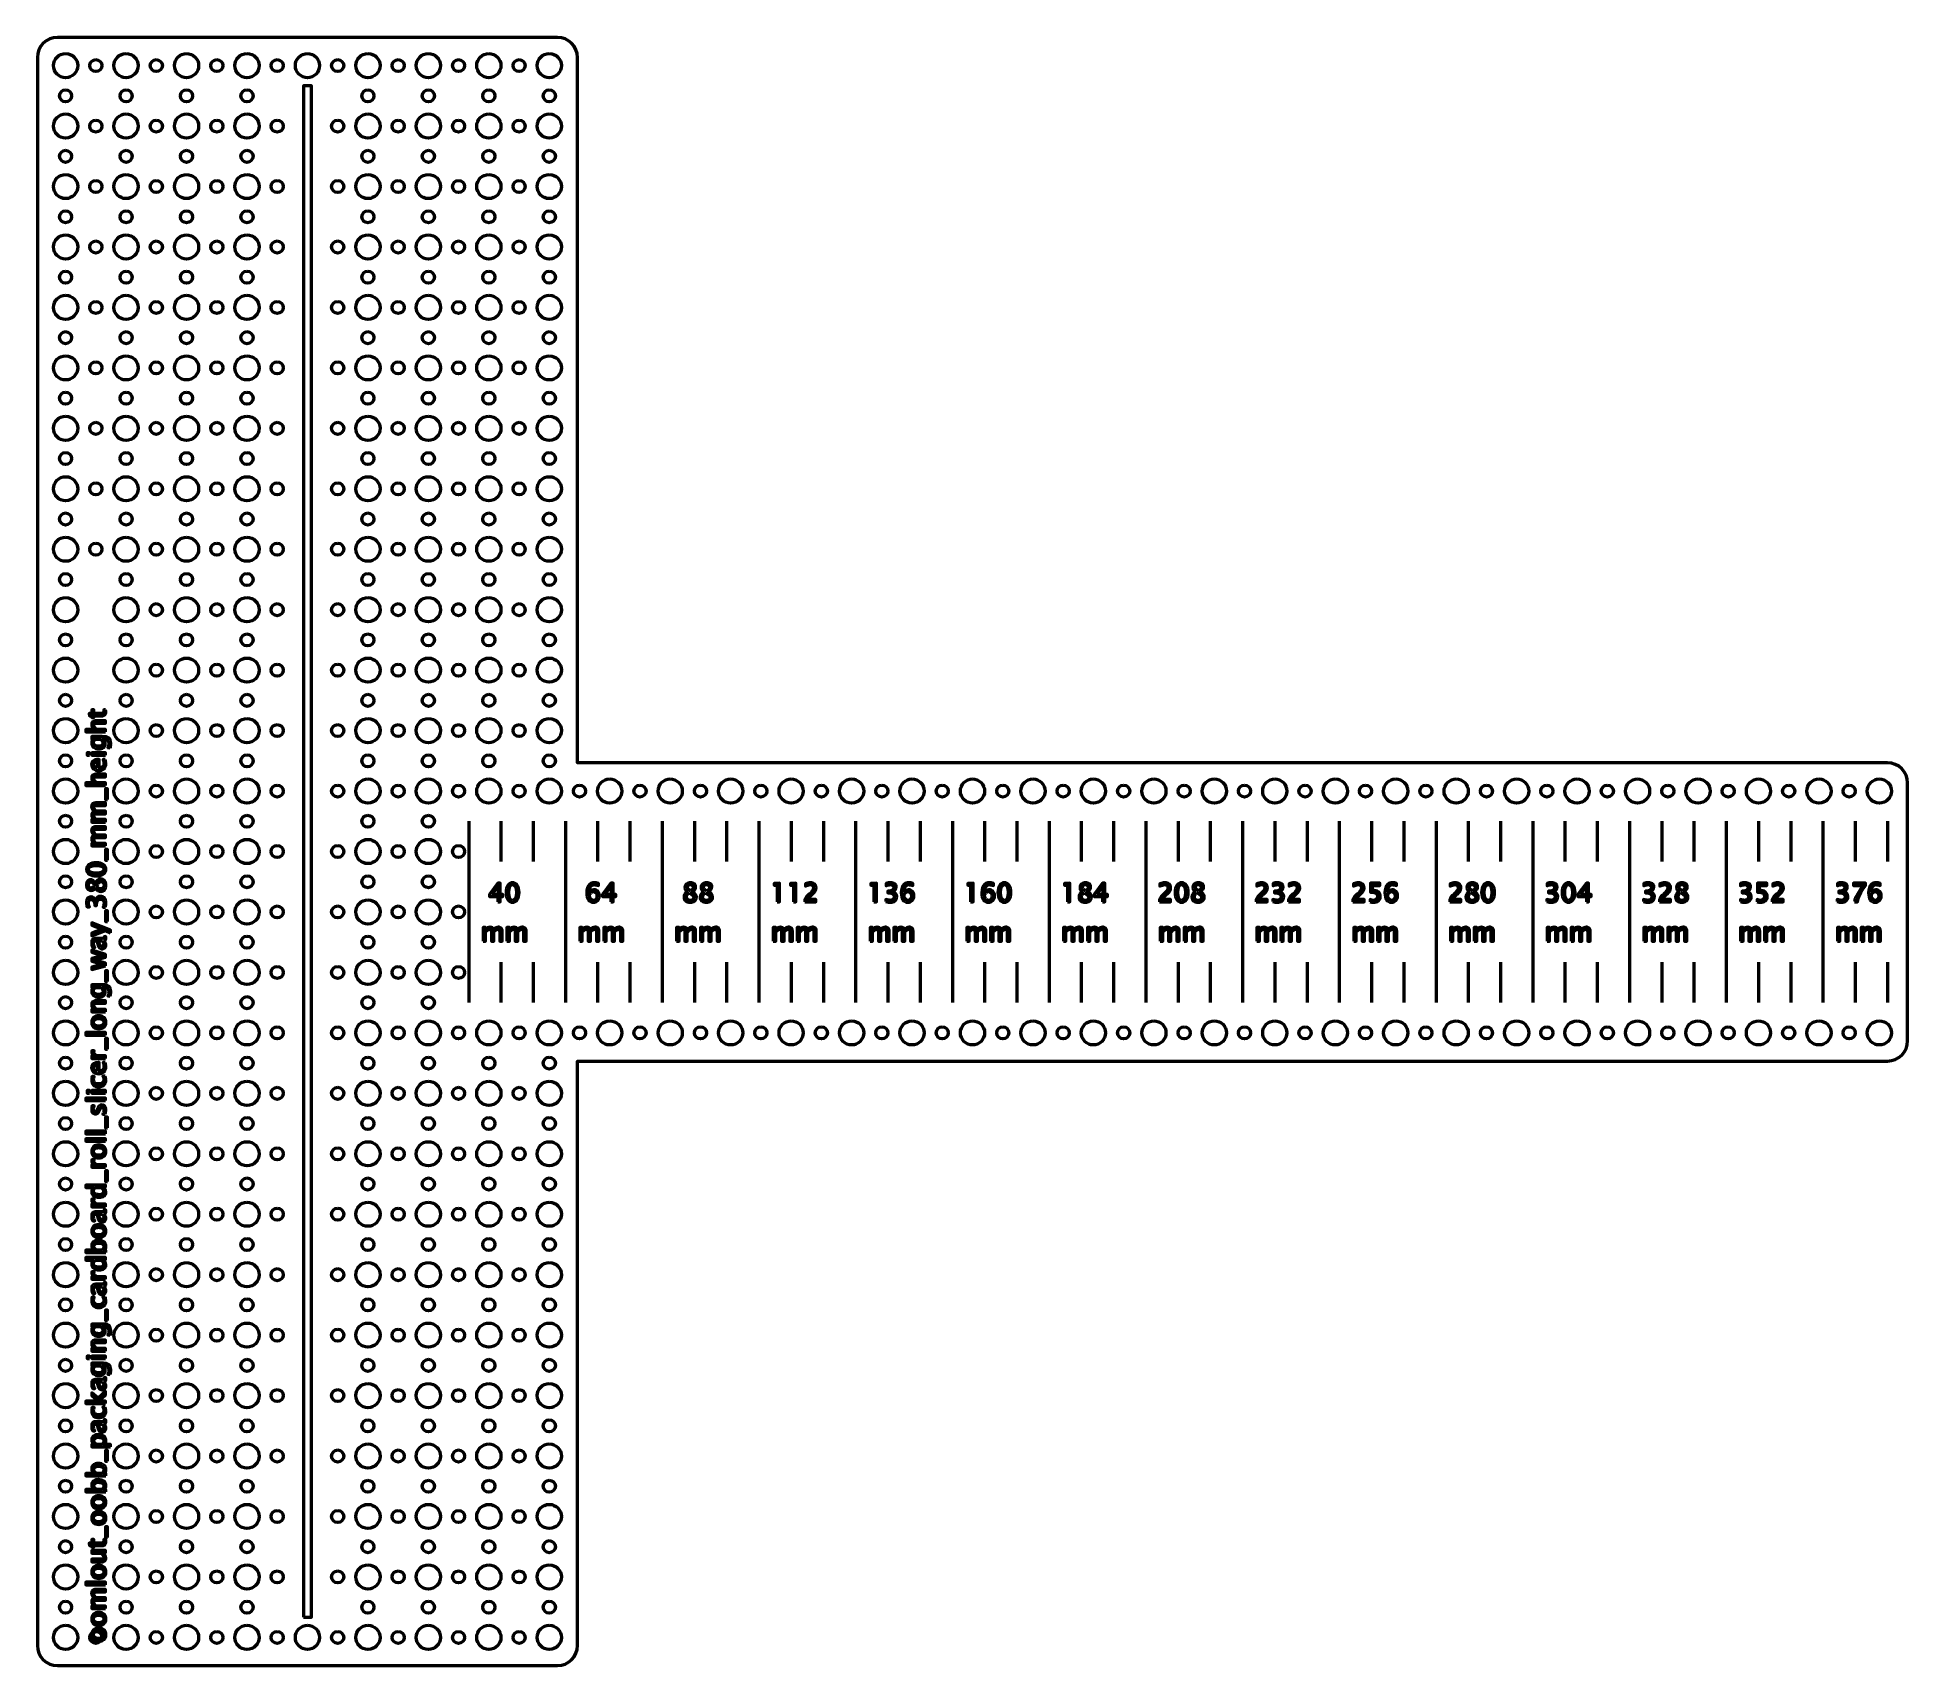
# Model space of a CAD drawing. Header units: centimetres. Extents: x -23.2 to 23.2, y -20.2 to 20.2.
import ezdxf

# ---------------------------------------------------------------- set-up
doc = ezdxf.new("R2010")
doc.units = ezdxf.units.CM
doc.header["$MEASUREMENT"] = 0
doc.layers.add('Layer 1', color=7, linetype='Continuous')

msp = doc.modelspace()

# ---------------------------------------------------------------- linework, layer by layer
at = {"layer": 'Layer 1', "lineweight": 53}
msp.add_lwpolyline([(-16.6, -19.00009), (-16.4, -19.00009), (-16.4, 18.99989), (-16.6, 18.99989), (-16.6, -19.00009)], close=True, dxfattribs=at)
for centre, major_axis in [((-22.49999, 19.49999), (0, 0.30001)), ((-21.75, 19.5), (0, 0.15)), ((-20.99999, 19.49999), (0, 0.30001)), ((-20.25, 19.5), (0, 0.15)), ((-19.49999, 19.49999), (0, 0.30001)), ((-18.75, 19.5), (0, 0.15)), ((-17.99999, 19.49999), (0, 0.30001)), ((-17.25, 19.5), (0, 0.15)), ((-16.49999, 19.49999), (0, 0.30001)), ((-15.75, 19.5), (0, 0.15)), ((-14.99999, 19.49999), (0, 0.30001)), ((-14.25, 19.5), (0, 0.15)), ((-13.49999, 19.49999), (0, 0.30001)), ((-12.75, 19.5), (0, 0.15)), ((-11.99999, 19.49999), (0, 0.30001)), ((-11.25, 19.5), (0, 0.15)), ((-10.49999, 19.49999), (0, 0.30001)), ((-22.5, 18.75), (0, 0.15)), ((-21, 18.75), (0, 0.15)), ((-19.5, 18.75), (0, 0.15)), ((-18, 18.75), (0, 0.15)), ((-15, 18.75), (0, 0.15)), ((-13.5, 18.75), (0, 0.15)), ((-12, 18.75), (0, 0.15)), ((-10.5, 18.75), (0, 0.15)), ((-22.49999, 17.99999), (0, 0.30001)), ((-21.75, 18), (0, 0.15)), ((-20.99999, 17.99999), (0, 0.30001)), ((-20.25, 18), (0, 0.15)), ((-19.49999, 17.99999), (0, 0.30001)), ((-18.75, 18), (0, 0.15)), ((-17.99999, 17.99999), (0, 0.30001)), ((-17.25, 18), (0, 0.15)), ((-15.75, 18), (0, 0.15)), ((-14.99999, 17.99999), (0, 0.30001)), ((-14.25, 18), (0, 0.15)), ((-13.49999, 17.99999), (0, 0.30001)), ((-12.75, 18), (0, 0.15)), ((-11.99999, 17.99999), (0, 0.30001)), ((-11.25, 18), (0, 0.15)), ((-10.49999, 17.99999), (0, 0.30001)), ((-22.5, 17.25), (0, 0.15)), ((-21, 17.25), (0, 0.15)), ((-19.5, 17.25), (0, 0.15)), ((-18, 17.25), (0, 0.15)), ((-15, 17.25), (0, 0.15)), ((-13.5, 17.25), (0, 0.15)), ((-12, 17.25), (0, 0.15)), ((-10.5, 17.25), (0, 0.15)), ((-22.49999, 16.49999), (0, 0.30001)), ((-20.99999, 16.49999), (0, 0.30001)), ((-19.49999, 16.49999), (0, 0.30001)), ((-17.99999, 16.49999), (0, 0.30001)), ((-14.99999, 16.49999), (0, 0.30001)), ((-13.49999, 16.49999), (0, 0.30001)), ((-11.99999, 16.49999), (0, 0.30001)), ((-10.49999, 16.49999), (0, 0.30001)), ((-21.75, 16.5), (0, 0.15)), ((-20.25, 16.5), (0, 0.15)), ((-18.75, 16.5), (0, 0.15)), ((-17.25, 16.5), (0, 0.15)), ((-15.75, 16.5), (0, 0.15)), ((-14.25, 16.5), (0, 0.15)), ((-12.75, 16.5), (0, 0.15)), ((-11.25, 16.5), (0, 0.15)), ((-22.5, 15.75), (0, 0.15)), ((-21, 15.75), (0, 0.15)), ((-19.5, 15.75), (0, 0.15)), ((-18, 15.75), (0, 0.15)), ((-15, 15.75), (0, 0.15)), ((-13.5, 15.75), (0, 0.15)), ((-12, 15.75), (0, 0.15)), ((-10.5, 15.75), (0, 0.15)), ((-22.49999, 14.99999), (0, 0.30001)), ((-21.75, 15), (0, 0.15)), ((-20.99999, 14.99999), (0, 0.30001)), ((-20.25, 15), (0, 0.15)), ((-19.49999, 14.99999), (0, 0.30001)), ((-18.75, 15), (0, 0.15)), ((-17.99999, 14.99999), (0, 0.30001)), ((-17.25, 15), (0, 0.15)), ((-15.75, 15), (0, 0.15)), ((-14.99999, 14.99999), (0, 0.30001)), ((-14.25, 15), (0, 0.15)), ((-13.49999, 14.99999), (0, 0.30001)), ((-12.75, 15), (0, 0.15)), ((-11.99999, 14.99999), (0, 0.30001)), ((-11.25, 15), (0, 0.15)), ((-10.49999, 14.99999), (0, 0.30001)), ((-22.5, 14.25), (0, 0.15)), ((-21, 14.25), (0, 0.15)), ((-19.5, 14.25), (0, 0.15)), ((-18, 14.25), (0, 0.15)), ((-15, 14.25), (0, 0.15)), ((-13.5, 14.25), (0, 0.15)), ((-12, 14.25), (0, 0.15)), ((-10.5, 14.25), (0, 0.15)), ((-22.49999, 13.49999), (0, 0.30001)), ((-21.75, 13.5), (0, 0.15)), ((-20.99999, 13.49999), (0, 0.30001)), ((-20.25, 13.5), (0, 0.15)), ((-19.49999, 13.49999), (0, 0.30001)), ((-18.75, 13.5), (0, 0.15)), ((-17.99999, 13.49999), (0, 0.30001)), ((-17.25, 13.5), (0, 0.15)), ((-15.75, 13.5), (0, 0.15)), ((-14.99999, 13.49999), (0, 0.30001)), ((-14.25, 13.5), (0, 0.15)), ((-13.49999, 13.49999), (0, 0.30001)), ((-12.75, 13.5), (0, 0.15)), ((-11.99999, 13.49999), (0, 0.30001)), ((-11.25, 13.5), (0, 0.15)), ((-10.49999, 13.49999), (0, 0.30001)), ((-22.5, 12.75), (0, 0.15)), ((-21, 12.75), (0, 0.15)), ((-19.5, 12.75), (0, 0.15)), ((-18, 12.75), (0, 0.15)), ((-15, 12.75), (0, 0.15)), ((-13.5, 12.75), (0, 0.15)), ((-12, 12.75), (0, 0.15)), ((-10.5, 12.75), (0, 0.15)), ((-22.49999, 11.99999), (0, 0.30001)), ((-21.75, 12), (0, 0.15)), ((-20.99999, 11.99999), (0, 0.30001)), ((-20.25, 12), (0, 0.15)), ((-19.49999, 11.99999), (0, 0.30001)), ((-18.75, 12), (0, 0.15)), ((-17.99999, 11.99999), (0, 0.30001)), ((-17.25, 12), (0, 0.15)), ((-15.75, 12), (0, 0.15)), ((-14.99999, 11.99999), (0, 0.30001)), ((-14.25, 12), (0, 0.15)), ((-13.49999, 11.99999), (0, 0.30001)), ((-12.75, 12), (0, 0.15)), ((-11.99999, 11.99999), (0, 0.30001)), ((-11.25, 12), (0, 0.15)), ((-10.49999, 11.99999), (0, 0.30001)), ((-22.5, 11.25), (0, 0.15)), ((-21, 11.25), (0, 0.15)), ((-19.5, 11.25), (0, 0.15)), ((-18, 11.25), (0, 0.15)), ((-15, 11.25), (0, 0.15)), ((-13.5, 11.25), (0, 0.15)), ((-12, 11.25), (0, 0.15)), ((-10.5, 11.25), (0, 0.15)), ((-22.49999, 10.49999), (0, 0.30001)), ((-20.99999, 10.49999), (0, 0.30001)), ((-19.49999, 10.49999), (0, 0.30001)), ((-17.99999, 10.49999), (0, 0.30001)), ((-14.99999, 10.49999), (0, 0.30001)), ((-13.49999, 10.49999), (0, 0.30001)), ((-11.99999, 10.49999), (0, 0.30001)), ((-10.49999, 10.49999), (0, 0.30001)), ((-21.75, 10.5), (0, 0.15)), ((-20.25, 10.5), (0, 0.15)), ((-18.75, 10.5), (0, 0.15)), ((-17.25, 10.5), (0, 0.15)), ((-15.75, 10.5), (0, 0.15)), ((-14.25, 10.5), (0, 0.15)), ((-12.75, 10.5), (0, 0.15)), ((-11.25, 10.5), (0, 0.15)), ((-22.5, 9.75), (0, 0.15)), ((-21, 9.75), (0, 0.15)), ((-19.5, 9.75), (0, 0.15)), ((-18, 9.75), (0, 0.15)), ((-15, 9.75), (0, 0.15)), ((-13.5, 9.75), (0, 0.15)), ((-12, 9.75), (0, 0.15)), ((-10.5, 9.75), (0, 0.15)), ((-22.49999, 8.99999), (0, 0.30001)), ((-20.99999, 8.99999), (0, 0.30001)), ((-19.49999, 8.99999), (0, 0.30001)), ((-17.99999, 8.99999), (0, 0.30001)), ((-14.99999, 8.99999), (0, 0.30001)), ((-13.49999, 8.99999), (0, 0.30001)), ((-11.99999, 8.99999), (0, 0.30001)), ((-10.49999, 8.99999), (0, 0.30001)), ((-21.75, 9), (0, 0.15)), ((-20.25, 9), (0, 0.15)), ((-18.75, 9), (0, 0.15)), ((-17.25, 9), (0, 0.15)), ((-15.75, 9), (0, 0.15)), ((-14.25, 9), (0, 0.15)), ((-12.75, 9), (0, 0.15)), ((-11.25, 9), (0, 0.15)), ((-22.5, 8.25), (0, 0.15)), ((-21, 8.25), (0, 0.15)), ((-19.5, 8.25), (0, 0.15)), ((-18, 8.25), (0, 0.15)), ((-15, 8.25), (0, 0.15)), ((-13.5, 8.25), (0, 0.15)), ((-12, 8.25), (0, 0.15)), ((-10.5, 8.25), (0, 0.15)), ((-22.49999, 7.49999), (0, 0.30001)), ((-21.75, 7.5), (0, 0.15)), ((-20.99999, 7.49999), (0, 0.30001)), ((-20.25, 7.5), (0, 0.15)), ((-19.49999, 7.49999), (0, 0.30001)), ((-18.75, 7.5), (0, 0.15)), ((-17.99999, 7.49999), (0, 0.30001)), ((-17.25, 7.5), (0, 0.15)), ((-15.75, 7.5), (0, 0.15)), ((-14.99999, 7.49999), (0, 0.30001)), ((-14.25, 7.5), (0, 0.15)), ((-13.49999, 7.49999), (0, 0.30001)), ((-12.75, 7.5), (0, 0.15)), ((-11.99999, 7.49999), (0, 0.30001)), ((-11.25, 7.5), (0, 0.15)), ((-10.49999, 7.49999), (0, 0.30001)), ((-22.5, 6.75), (0, 0.15)), ((-21, 6.75), (0, 0.15)), ((-19.5, 6.75), (0, 0.15)), ((-18, 6.75), (0, 0.15)), ((-15, 6.75), (0, 0.15)), ((-13.5, 6.75), (0, 0.15)), ((-12, 6.75), (0, 0.15)), ((-10.5, 6.75), (0, 0.15)), ((-22.49999, 5.99999), (0, 0.30001)), ((-20.99999, 5.99999), (0, 0.30001)), ((-20.25, 6), (0, 0.15)), ((-19.49999, 5.99999), (0, 0.30001)), ((-18.75, 6), (0, 0.15)), ((-17.99999, 5.99999), (0, 0.30001)), ((-17.25, 6), (0, 0.15)), ((-15.75, 6), (0, 0.15)), ((-14.99999, 5.99999), (0, 0.30001)), ((-14.25, 6), (0, 0.15)), ((-13.49999, 5.99999), (0, 0.30001)), ((-12.75, 6), (0, 0.15)), ((-11.99999, 5.99999), (0, 0.30001)), ((-11.25, 6), (0, 0.15)), ((-10.49999, 5.99999), (0, 0.30001)), ((-22.5, 5.25), (0, 0.15)), ((-21, 5.25), (0, 0.15)), ((-19.5, 5.25), (0, 0.15)), ((-18, 5.25), (0, 0.15)), ((-15, 5.25), (0, 0.15)), ((-13.5, 5.25), (0, 0.15)), ((-12, 5.25), (0, 0.15)), ((-10.5, 5.25), (0, 0.15)), ((-22.49999, 4.49999), (0, 0.30001)), ((-20.99999, 4.49999), (0, 0.30001)), ((-20.25, 4.5), (0, 0.15)), ((-19.49999, 4.49999), (0, 0.30001)), ((-18.75, 4.5), (0, 0.15)), ((-17.99999, 4.49999), (0, 0.30001)), ((-17.25, 4.5), (0, 0.15)), ((-15.75, 4.5), (0, 0.15)), ((-14.99999, 4.49999), (0, 0.30001)), ((-14.25, 4.5), (0, 0.15)), ((-13.49999, 4.49999), (0, 0.30001)), ((-12.75, 4.5), (0, 0.15)), ((-11.99999, 4.49999), (0, 0.30001)), ((-11.25, 4.5), (0, 0.15)), ((-10.49999, 4.49999), (0, 0.30001)), ((-22.5, 3.75), (0, 0.15)), ((-21, 3.75), (0, 0.15)), ((-19.5, 3.75), (0, 0.15)), ((-18, 3.75), (0, 0.15)), ((-15, 3.75), (0, 0.15)), ((-13.5, 3.75), (0, 0.15)), ((-12, 3.75), (0, 0.15)), ((-10.5, 3.75), (0, 0.15)), ((-22.49999, 2.99999), (0, 0.30001)), ((-20.99999, 2.99999), (0, 0.30001)), ((-19.49999, 2.99999), (0, 0.30001)), ((-17.99999, 2.99999), (0, 0.30001)), ((-14.99999, 2.99999), (0, 0.30001)), ((-13.49999, 2.99999), (0, 0.30001)), ((-11.99999, 2.99999), (0, 0.30001)), ((-10.49999, 2.99999), (0, 0.30001)), ((-20.25, 3), (0, 0.15)), ((-18.75, 3), (0, 0.15)), ((-17.25, 3), (0, 0.15)), ((-15.75, 3), (0, 0.15)), ((-14.25, 3), (0, 0.15)), ((-12.75, 3), (0, 0.15)), ((-11.25, 3), (0, 0.15)), ((-22.5, 2.25), (0, 0.15)), ((-21, 2.25), (0, 0.15)), ((-19.5, 2.25), (0, 0.15)), ((-18, 2.25), (0, 0.15)), ((-15, 2.25), (0, 0.15)), ((-13.5, 2.25), (0, 0.15)), ((-12, 2.25), (0, 0.15)), ((-10.5, 2.25), (0, 0.15)), ((-22.49999, 1.49999), (0, 0.30001)), ((-20.99999, 1.49999), (0, 0.30001)), ((-20.25, 1.5), (0, 0.15)), ((-19.49999, 1.49999), (0, 0.30001)), ((-18.75, 1.5), (0, 0.15)), ((-17.99999, 1.49999), (0, 0.30001)), ((-17.25, 1.5), (0, 0.15)), ((-15.75, 1.5), (0, 0.15)), ((-14.99999, 1.49999), (0, 0.30001)), ((-14.25, 1.5), (0, 0.15)), ((-13.49999, 1.49999), (0, 0.30001)), ((-12.75, 1.5), (0, 0.15)), ((-11.99999, 1.49999), (0, 0.30001)), ((-11.25, 1.5), (0, 0.15)), ((-10.49999, 1.49999), (0, 0.30001)), ((-9.75, 1.5), (0, 0.15)), ((-8.99999, 1.49999), (0, 0.30001)), ((-8.25, 1.5), (0, 0.15)), ((-7.49999, 1.49999), (0, 0.30001)), ((-6.75, 1.5), (0, 0.15)), ((-5.99999, 1.49999), (0, 0.30001)), ((-5.25, 1.5), (0, 0.15)), ((-4.49999, 1.49999), (0, 0.30001)), ((-3.75, 1.5), (0, 0.15)), ((-2.99999, 1.49999), (0, 0.30001)), ((-2.25, 1.5), (0, 0.15)), ((-1.49999, 1.49999), (0, 0.30001)), ((-0.75, 1.5), (0, 0.15)), ((0.00001, 1.49999), (0, 0.30001)), ((0.75, 1.5), (0, 0.15)), ((1.50001, 1.49999), (0, 0.30001)), ((2.25, 1.5), (0, 0.15)), ((3.00001, 1.49999), (0, 0.30001)), ((3.75, 1.5), (0, 0.15)), ((4.50001, 1.49999), (0, 0.30001)), ((5.25, 1.5), (0, 0.15)), ((6.00001, 1.49999), (0, 0.30001)), ((6.75, 1.5), (0, 0.15)), ((7.50001, 1.49999), (0, 0.30001)), ((8.25, 1.5), (0, 0.15)), ((9.00001, 1.49999), (0, 0.30001)), ((9.75, 1.5), (0, 0.15)), ((10.50001, 1.49999), (0, 0.30001)), ((11.25, 1.5), (0, 0.15)), ((12.00001, 1.49999), (0, 0.30001)), ((12.75, 1.5), (0, 0.15)), ((13.50001, 1.49999), (0, 0.30001)), ((14.25, 1.5), (0, 0.15)), ((15.00001, 1.49999), (0, 0.30001)), ((15.75, 1.5), (0, 0.15)), ((16.50001, 1.49999), (0, 0.30001)), ((17.25, 1.5), (0, 0.15)), ((18.00001, 1.49999), (0, 0.30001)), ((18.75, 1.5), (0, 0.15)), ((19.50001, 1.49999), (0, 0.30001)), ((20.25, 1.5), (0, 0.15)), ((21.00001, 1.49999), (0, 0.30001)), ((21.75, 1.5), (0, 0.15)), ((22.50001, 1.49999), (0, 0.30001)), ((-22.5, 0.75), (0, 0.15)), ((-21, 0.75), (0, 0.15)), ((-19.5, 0.75), (0, 0.15)), ((-18, 0.75), (0, 0.15)), ((-15, 0.75), (0, 0.15)), ((-13.5, 0.75), (0, 0.15)), ((-22.49999, -0.00001), (0, 0.30001)), ((-20.99999, -0.00001), (0, 0.30001)), ((-20.25, 0), (0, 0.15)), ((-19.49999, -0.00001), (0, 0.30001)), ((-18.75, 0), (0, 0.15)), ((-17.99999, -0.00001), (0, 0.30001)), ((-17.25, 0), (0, 0.15)), ((-15.75, 0), (0, 0.15)), ((-14.99999, -0.00001), (0, 0.30001)), ((-14.25, 0), (0, 0.15)), ((-13.49999, -0.00001), (0, 0.30001)), ((-12.75, 0), (0, 0.15)), ((-22.5, -0.75), (0, 0.15)), ((-21, -0.75), (0, 0.15)), ((-19.5, -0.75), (0, 0.15)), ((-18, -0.75), (0, 0.15)), ((-15, -0.75), (0, 0.15)), ((-13.5, -0.75), (0, 0.15)), ((-22.49999, -1.50001), (0, 0.30001)), ((-20.99999, -1.50001), (0, 0.30001)), ((-20.25, -1.5), (0, 0.15)), ((-19.49999, -1.50001), (0, 0.30001)), ((-18.75, -1.5), (0, 0.15)), ((-17.99999, -1.50001), (0, 0.30001)), ((-17.25, -1.5), (0, 0.15)), ((-15.75, -1.5), (0, 0.15)), ((-14.99999, -1.50001), (0, 0.30001)), ((-14.25, -1.5), (0, 0.15)), ((-13.49999, -1.50001), (0, 0.30001)), ((-12.75, -1.5), (0, 0.15)), ((-22.5, -2.25), (0, 0.15)), ((-21, -2.25), (0, 0.15)), ((-19.5, -2.25), (0, 0.15)), ((-18, -2.25), (0, 0.15)), ((-15, -2.25), (0, 0.15)), ((-13.5, -2.25), (0, 0.15)), ((-22.49999, -3.00001), (0, 0.30001)), ((-20.99999, -3.00001), (0, 0.30001)), ((-19.49999, -3.00001), (0, 0.30001)), ((-17.99999, -3.00001), (0, 0.30001)), ((-14.99999, -3.00001), (0, 0.30001)), ((-13.49999, -3.00001), (0, 0.30001)), ((-20.25, -3), (0, 0.15)), ((-18.75, -3), (0, 0.15)), ((-17.25, -3), (0, 0.15)), ((-15.75, -3), (0, 0.15)), ((-14.25, -3), (0, 0.15)), ((-12.75, -3), (0, 0.15)), ((-22.5, -3.75), (0, 0.15)), ((-21, -3.75), (0, 0.15)), ((-19.5, -3.75), (0, 0.15)), ((-18, -3.75), (0, 0.15)), ((-15, -3.75), (0, 0.15)), ((-13.5, -3.75), (0, 0.15)), ((-22.49999, -4.50001), (0, 0.30001)), ((-20.99999, -4.50001), (0, 0.30001)), ((-20.25, -4.5), (0, 0.15)), ((-19.49999, -4.50001), (0, 0.30001)), ((-18.75, -4.5), (0, 0.15)), ((-17.99999, -4.50001), (0, 0.30001)), ((-17.25, -4.5), (0, 0.15)), ((-15.75, -4.5), (0, 0.15)), ((-14.99999, -4.50001), (0, 0.30001)), ((-14.25, -4.5), (0, 0.15)), ((-13.49999, -4.50001), (0, 0.30001)), ((-12.75, -4.5), (0, 0.15)), ((-11.99999, -4.50001), (0, 0.30001)), ((-11.25, -4.5), (0, 0.15)), ((-10.49999, -4.50001), (0, 0.30001)), ((-9.75, -4.5), (0, 0.15)), ((-8.99999, -4.50001), (0, 0.30001)), ((-8.25, -4.5), (0, 0.15)), ((-7.49999, -4.50001), (0, 0.30001)), ((-6.75, -4.5), (0, 0.15)), ((-5.99999, -4.50001), (0, 0.30001)), ((-5.25, -4.5), (0, 0.15)), ((-4.49999, -4.50001), (0, 0.30001)), ((-3.75, -4.5), (0, 0.15)), ((-2.99999, -4.50001), (0, 0.30001)), ((-2.25, -4.5), (0, 0.15)), ((-1.49999, -4.50001), (0, 0.30001)), ((-0.75, -4.5), (0, 0.15)), ((0.00001, -4.50001), (0, 0.30001)), ((0.75, -4.5), (0, 0.15)), ((1.50001, -4.50001), (0, 0.30001)), ((2.25, -4.5), (0, 0.15)), ((3.00001, -4.50001), (0, 0.30001)), ((3.75, -4.5), (0, 0.15)), ((4.50001, -4.50001), (0, 0.30001)), ((5.25, -4.5), (0, 0.15)), ((6.00001, -4.50001), (0, 0.30001)), ((6.75, -4.5), (0, 0.15)), ((7.50001, -4.50001), (0, 0.30001)), ((8.25, -4.5), (0, 0.15)), ((9.00001, -4.50001), (0, 0.30001)), ((9.75, -4.5), (0, 0.15)), ((10.50001, -4.50001), (0, 0.30001)), ((11.25, -4.5), (0, 0.15)), ((12.00001, -4.50001), (0, 0.30001)), ((12.75, -4.5), (0, 0.15)), ((13.50001, -4.50001), (0, 0.30001)), ((14.25, -4.5), (0, 0.15)), ((15.00001, -4.50001), (0, 0.30001)), ((15.75, -4.5), (0, 0.15)), ((16.50001, -4.50001), (0, 0.30001)), ((17.25, -4.5), (0, 0.15)), ((18.00001, -4.50001), (0, 0.30001)), ((18.75, -4.5), (0, 0.15)), ((19.50001, -4.50001), (0, 0.30001)), ((20.25, -4.5), (0, 0.15)), ((21.00001, -4.50001), (0, 0.30001)), ((21.75, -4.5), (0, 0.15)), ((22.50001, -4.50001), (0, 0.30001)), ((-22.5, -5.25), (0, 0.15)), ((-21, -5.25), (0, 0.15)), ((-19.5, -5.25), (0, 0.15)), ((-18, -5.25), (0, 0.15)), ((-15, -5.25), (0, 0.15)), ((-13.5, -5.25), (0, 0.15)), ((-12, -5.25), (0, 0.15)), ((-10.5, -5.25), (0, 0.15)), ((-22.49999, -6.00001), (0, 0.30001)), ((-20.99999, -6.00001), (0, 0.30001)), ((-20.25, -6), (0, 0.15)), ((-19.49999, -6.00001), (0, 0.30001)), ((-18.75, -6), (0, 0.15)), ((-17.99999, -6.00001), (0, 0.30001)), ((-17.25, -6), (0, 0.15)), ((-15.75, -6), (0, 0.15)), ((-14.99999, -6.00001), (0, 0.30001)), ((-14.25, -6), (0, 0.15)), ((-13.49999, -6.00001), (0, 0.30001)), ((-12.75, -6), (0, 0.15)), ((-11.99999, -6.00001), (0, 0.30001)), ((-11.25, -6), (0, 0.15)), ((-10.49999, -6.00001), (0, 0.30001)), ((-22.5, -6.75), (0, 0.15)), ((-21, -6.75), (0, 0.15)), ((-19.5, -6.75), (0, 0.15)), ((-18, -6.75), (0, 0.15)), ((-15, -6.75), (0, 0.15)), ((-13.5, -6.75), (0, 0.15)), ((-12, -6.75), (0, 0.15)), ((-10.5, -6.75), (0, 0.15)), ((-22.49999, -7.50001), (0, 0.30001)), ((-20.99999, -7.50001), (0, 0.30001)), ((-20.25, -7.5), (0, 0.15)), ((-19.49999, -7.50001), (0, 0.30001)), ((-18.75, -7.5), (0, 0.15)), ((-17.99999, -7.50001), (0, 0.30001)), ((-17.25, -7.5), (0, 0.15)), ((-15.75, -7.5), (0, 0.15)), ((-14.99999, -7.50001), (0, 0.30001)), ((-14.25, -7.5), (0, 0.15)), ((-13.49999, -7.50001), (0, 0.30001)), ((-12.75, -7.5), (0, 0.15)), ((-11.99999, -7.50001), (0, 0.30001)), ((-11.25, -7.5), (0, 0.15)), ((-10.49999, -7.50001), (0, 0.30001)), ((-22.5, -8.25), (0, 0.15)), ((-21, -8.25), (0, 0.15)), ((-19.5, -8.25), (0, 0.15)), ((-18, -8.25), (0, 0.15)), ((-15, -8.25), (0, 0.15)), ((-13.5, -8.25), (0, 0.15)), ((-12, -8.25), (0, 0.15)), ((-10.5, -8.25), (0, 0.15)), ((-22.49999, -9.00001), (0, 0.30001)), ((-20.99999, -9.00001), (0, 0.30001)), ((-19.49999, -9.00001), (0, 0.30001)), ((-17.99999, -9.00001), (0, 0.30001)), ((-14.99999, -9.00001), (0, 0.30001)), ((-13.49999, -9.00001), (0, 0.30001)), ((-11.99999, -9.00001), (0, 0.30001)), ((-10.49999, -9.00001), (0, 0.30001)), ((-20.25, -9), (0, 0.15)), ((-18.75, -9), (0, 0.15)), ((-17.25, -9), (0, 0.15)), ((-15.75, -9), (0, 0.15)), ((-14.25, -9), (0, 0.15)), ((-12.75, -9), (0, 0.15)), ((-11.25, -9), (0, 0.15)), ((-22.5, -9.75), (0, 0.15)), ((-21, -9.75), (0, 0.15)), ((-19.5, -9.75), (0, 0.15)), ((-18, -9.75), (0, 0.15)), ((-15, -9.75), (0, 0.15)), ((-13.5, -9.75), (0, 0.15)), ((-12, -9.75), (0, 0.15)), ((-10.5, -9.75), (0, 0.15)), ((-22.49999, -10.50001), (0, 0.30001)), ((-20.99999, -10.50001), (0, 0.30001)), ((-19.49999, -10.50001), (0, 0.30001)), ((-17.99999, -10.50001), (0, 0.30001)), ((-14.99999, -10.50001), (0, 0.30001)), ((-13.49999, -10.50001), (0, 0.30001)), ((-11.99999, -10.50001), (0, 0.30001)), ((-10.49999, -10.50001), (0, 0.30001)), ((-20.25, -10.5), (0, 0.15)), ((-18.75, -10.5), (0, 0.15)), ((-17.25, -10.5), (0, 0.15)), ((-15.75, -10.5), (0, 0.15)), ((-14.25, -10.5), (0, 0.15)), ((-12.75, -10.5), (0, 0.15)), ((-11.25, -10.5), (0, 0.15)), ((-22.5, -11.25), (0, 0.15)), ((-21, -11.25), (0, 0.15)), ((-19.5, -11.25), (0, 0.15)), ((-18, -11.25), (0, 0.15)), ((-15, -11.25), (0, 0.15)), ((-13.5, -11.25), (0, 0.15)), ((-12, -11.25), (0, 0.15)), ((-10.5, -11.25), (0, 0.15)), ((-22.49999, -12.00001), (0, 0.30001)), ((-20.99999, -12.00001), (0, 0.30001)), ((-20.25, -12), (0, 0.15)), ((-19.49999, -12.00001), (0, 0.30001)), ((-18.75, -12), (0, 0.15)), ((-17.99999, -12.00001), (0, 0.30001)), ((-17.25, -12), (0, 0.15)), ((-15.75, -12), (0, 0.15)), ((-14.99999, -12.00001), (0, 0.30001)), ((-14.25, -12), (0, 0.15)), ((-13.49999, -12.00001), (0, 0.30001)), ((-12.75, -12), (0, 0.15)), ((-11.99999, -12.00001), (0, 0.30001)), ((-11.25, -12), (0, 0.15)), ((-10.49999, -12.00001), (0, 0.30001)), ((-22.5, -12.75), (0, 0.15)), ((-21, -12.75), (0, 0.15)), ((-19.5, -12.75), (0, 0.15)), ((-18, -12.75), (0, 0.15)), ((-15, -12.75), (0, 0.15)), ((-13.5, -12.75), (0, 0.15)), ((-12, -12.75), (0, 0.15)), ((-10.5, -12.75), (0, 0.15)), ((-22.49999, -13.50001), (0, 0.30001)), ((-20.99999, -13.50001), (0, 0.30001)), ((-20.25, -13.5), (0, 0.15)), ((-19.49999, -13.50001), (0, 0.30001)), ((-18.75, -13.5), (0, 0.15)), ((-17.99999, -13.50001), (0, 0.30001)), ((-17.25, -13.5), (0, 0.15)), ((-15.75, -13.5), (0, 0.15)), ((-14.99999, -13.50001), (0, 0.30001)), ((-14.25, -13.5), (0, 0.15)), ((-13.49999, -13.50001), (0, 0.30001)), ((-12.75, -13.5), (0, 0.15)), ((-11.99999, -13.50001), (0, 0.30001)), ((-11.25, -13.5), (0, 0.15)), ((-10.49999, -13.50001), (0, 0.30001)), ((-22.5, -14.25), (0, 0.15)), ((-21, -14.25), (0, 0.15)), ((-19.5, -14.25), (0, 0.15)), ((-18, -14.25), (0, 0.15)), ((-15, -14.25), (0, 0.15)), ((-13.5, -14.25), (0, 0.15)), ((-12, -14.25), (0, 0.15)), ((-10.5, -14.25), (0, 0.15)), ((-22.49999, -15.00001), (0, 0.30001)), ((-20.99999, -15.00001), (0, 0.30001)), ((-19.49999, -15.00001), (0, 0.30001)), ((-17.99999, -15.00001), (0, 0.30001)), ((-14.99999, -15.00001), (0, 0.30001)), ((-13.49999, -15.00001), (0, 0.30001)), ((-11.99999, -15.00001), (0, 0.30001)), ((-10.49999, -15.00001), (0, 0.30001)), ((-20.25, -15), (0, 0.15)), ((-18.75, -15), (0, 0.15)), ((-17.25, -15), (0, 0.15)), ((-15.75, -15), (0, 0.15)), ((-14.25, -15), (0, 0.15)), ((-12.75, -15), (0, 0.15)), ((-11.25, -15), (0, 0.15)), ((-22.5, -15.75), (0, 0.15)), ((-21, -15.75), (0, 0.15)), ((-19.5, -15.75), (0, 0.15)), ((-18, -15.75), (0, 0.15)), ((-15, -15.75), (0, 0.15)), ((-13.5, -15.75), (0, 0.15)), ((-12, -15.75), (0, 0.15)), ((-10.5, -15.75), (0, 0.15)), ((-22.49999, -16.50001), (0, 0.30001)), ((-20.99999, -16.50001), (0, 0.30001)), ((-19.49999, -16.50001), (0, 0.30001)), ((-17.99999, -16.50001), (0, 0.30001)), ((-14.99999, -16.50001), (0, 0.30001)), ((-13.49999, -16.50001), (0, 0.30001)), ((-11.99999, -16.50001), (0, 0.30001)), ((-10.49999, -16.50001), (0, 0.30001)), ((-20.25, -16.5), (0, 0.15)), ((-18.75, -16.5), (0, 0.15)), ((-17.25, -16.5), (0, 0.15)), ((-15.75, -16.5), (0, 0.15)), ((-14.25, -16.5), (0, 0.15)), ((-12.75, -16.5), (0, 0.15)), ((-11.25, -16.5), (0, 0.15)), ((-22.5, -17.25), (0, 0.15)), ((-21, -17.25), (0, 0.15)), ((-19.5, -17.25), (0, 0.15)), ((-18, -17.25), (0, 0.15)), ((-15, -17.25), (0, 0.15)), ((-13.5, -17.25), (0, 0.15)), ((-12, -17.25), (0, 0.15)), ((-10.5, -17.25), (0, 0.15)), ((-22.49999, -18.00001), (0, 0.30001)), ((-20.99999, -18.00001), (0, 0.30001)), ((-20.25, -18), (0, 0.15)), ((-19.49999, -18.00001), (0, 0.30001)), ((-18.75, -18), (0, 0.15)), ((-17.99999, -18.00001), (0, 0.30001)), ((-17.25, -18), (0, 0.15)), ((-15.75, -18), (0, 0.15)), ((-14.99999, -18.00001), (0, 0.30001)), ((-14.25, -18), (0, 0.15)), ((-13.49999, -18.00001), (0, 0.30001)), ((-12.75, -18), (0, 0.15)), ((-11.99999, -18.00001), (0, 0.30001)), ((-11.25, -18), (0, 0.15)), ((-10.49999, -18.00001), (0, 0.30001)), ((-22.5, -18.75), (0, 0.15)), ((-21, -18.75), (0, 0.15)), ((-19.5, -18.75), (0, 0.15)), ((-18, -18.75), (0, 0.15)), ((-15, -18.75), (0, 0.15)), ((-13.5, -18.75), (0, 0.15)), ((-12, -18.75), (0, 0.15)), ((-10.5, -18.75), (0, 0.15)), ((-22.49999, -19.50001), (0, 0.30001)), ((-21.75, -19.5), (0, 0.15)), ((-20.99999, -19.50001), (0, 0.30001)), ((-20.25, -19.5), (0, 0.15)), ((-19.49999, -19.50001), (0, 0.30001)), ((-18.75, -19.5), (0, 0.15)), ((-17.99999, -19.50001), (0, 0.30001)), ((-17.25, -19.5), (0, 0.15)), ((-16.49999, -19.50001), (0, 0.30001)), ((-15.75, -19.5), (0, 0.15)), ((-14.99999, -19.50001), (0, 0.30001)), ((-14.25, -19.5), (0, 0.15)), ((-13.49999, -19.50001), (0, 0.30001)), ((-12.75, -19.5), (0, 0.15)), ((-11.99999, -19.50001), (0, 0.30001)), ((-11.25, -19.5), (0, 0.15)), ((-10.49999, -19.50001), (0, 0.30001))]:
    msp.add_ellipse(centre, major_axis=major_axis, ratio=1, dxfattribs=at)
msp.add_open_spline([(-22.7, -20.2), (-22.97614, -20.2), (-23.2, -19.97614), (-23.2, -19.7), (-23.2, -19.7), (-23.2, -19.7), (-23.2, 19.7), (-23.2, 19.7), (-23.2, 19.7), (-23.2, 19.97614), (-22.97614, 20.2), (-22.7, 20.2), (-22.7, 20.2), (-18.95782, 20.2), (-13.47204, 20.2), (-10.3, 20.2), (-10.3, 20.2), (-10.02386, 20.2), (-9.8, 19.97614), (-9.8, 19.7), (-9.8, 19.7), (-9.8, 19.7), (-9.8, 2.2), (-9.8, 2.2), (-9.8, 2.2), (-9.8, 2.2), (22.7, 2.2), (22.7, 2.2), (22.7, 2.2), (22.97614, 2.2), (23.2, 1.97614), (23.2, 1.7), (23.2, 1.7), (23.2, 1.7), (23.2, -4.7), (23.2, -4.7), (23.2, -4.7), (23.2, -4.97614), (22.97614, -5.2), (22.7, -5.2), (22.7, -5.2), (22.7, -5.2), (-9.8, -5.2), (-9.8, -5.2), (-9.8, -5.2), (-9.8, -5.2), (-9.8, -19.7), (-9.8, -19.7), (-9.8, -19.7), (-9.8, -19.97614), (-10.02386, -20.2), (-10.3, -20.2), (-10.3, -20.2), (-15.07775, -20.2), (-17.92225, -20.2), (-22.7, -20.2)], degree=3, knots=[0, 0, 0, 0, 0.06666667, 0.06666667, 0.06666667, 0.06666667, 0.13333333, 0.13333333, 0.13333333, 0.13333333, 0.2, 0.2, 0.2, 0.2, 0.26666667, 0.26666667, 0.26666667, 0.26666667, 0.33333333, 0.33333333, 0.33333333, 0.33333333, 0.4, 0.4, 0.4, 0.4, 0.46666667, 0.46666667, 0.46666667, 0.46666667, 0.53333333, 0.53333333, 0.53333333, 0.53333333, 0.6, 0.6, 0.6, 0.6, 0.66666667, 0.66666667, 0.66666667, 0.66666667, 0.73333333, 0.73333333, 0.73333333, 0.73333333, 0.8, 0.8, 0.8, 0.8, 0.86666667, 0.86666667, 0.86666667, 0.86666667, 1, 1, 1, 1], dxfattribs=at)
at = {"layer": 'Layer 1', "color": 5, "lineweight": 53}
for points, knots in [([(-21.51008, 3.51247), (-21.50489, 3.49363), (-21.50235, 3.47722), (-21.50235, 3.46336), (-21.50235, 3.46336), (-21.50235, 3.43224), (-21.51124, 3.40801), (-21.52902, 3.39066), (-21.52902, 3.39066), (-21.5468, 3.3732), (-21.57146, 3.36452), (-21.6031, 3.36452), (-21.6031, 3.36452), (-21.6031, 3.36452), (-21.8008, 3.36452), (-21.8008, 3.36452), (-21.8008, 3.36452), (-21.8008, 3.36452), (-21.8008, 3.3224), (-21.8008, 3.3224), (-21.8008, 3.3224), (-21.8008, 3.3224), (-21.84652, 3.3224), (-21.84652, 3.3224), (-21.84652, 3.3224), (-21.84652, 3.3224), (-21.84652, 3.36452), (-21.84652, 3.36452), (-21.84652, 3.36452), (-21.84652, 3.36452), (-21.90737, 3.36452), (-21.90737, 3.36452), (-21.90737, 3.36452), (-21.90737, 3.36452), (-21.9132, 3.42547), (-21.9132, 3.42547), (-21.9132, 3.42547), (-21.9132, 3.42547), (-21.84652, 3.42547), (-21.84652, 3.42547), (-21.84652, 3.42547), (-21.84652, 3.42547), (-21.84652, 3.51374), (-21.84652, 3.51374), (-21.84652, 3.51374), (-21.84652, 3.51374), (-21.8008, 3.51374), (-21.8008, 3.51374), (-21.8008, 3.51374), (-21.8008, 3.51374), (-21.8008, 3.42547), (-21.8008, 3.42547), (-21.8008, 3.42547), (-21.8008, 3.42547), (-21.61411, 3.42547), (-21.61411, 3.42547), (-21.61411, 3.42547), (-21.57008, 3.42547), (-21.54807, 3.44463), (-21.54807, 3.48283), (-21.54807, 3.48283), (-21.54807, 3.49098), (-21.54945, 3.50082), (-21.55209, 3.51247), (-21.55209, 3.51247), (-21.55209, 3.51247), (-21.51008, 3.51247), (-21.51008, 3.51247)], [0, 0, 0, 0, 0.05555556, 0.05555556, 0.05555556, 0.05555556, 0.11111111, 0.11111111, 0.11111111, 0.11111111, 0.16666667, 0.16666667, 0.16666667, 0.16666667, 0.22222222, 0.22222222, 0.22222222, 0.22222222, 0.27777778, 0.27777778, 0.27777778, 0.27777778, 0.33333333, 0.33333333, 0.33333333, 0.33333333, 0.38888889, 0.38888889, 0.38888889, 0.38888889, 0.44444444, 0.44444444, 0.44444444, 0.44444444, 0.5, 0.5, 0.5, 0.5, 0.55555556, 0.55555556, 0.55555556, 0.55555556, 0.61111111, 0.61111111, 0.61111111, 0.61111111, 0.66666667, 0.66666667, 0.66666667, 0.66666667, 0.72222222, 0.72222222, 0.72222222, 0.72222222, 0.77777778, 0.77777778, 0.77777778, 0.77777778, 0.83333333, 0.83333333, 0.83333333, 0.83333333, 0.88888889, 0.88888889, 0.88888889, 0.88888889, 1, 1, 1, 1]), ([(-21.50997, 2.96787), (-21.50997, 2.96787), (-21.99956, 2.96787), (-21.99956, 2.96787), (-21.99956, 2.96787), (-21.99956, 2.96787), (-21.99956, 3.02882), (-21.99956, 3.02882), (-21.99956, 3.02882), (-21.99956, 3.02882), (-21.78291, 3.02882), (-21.78291, 3.02882), (-21.78291, 3.02882), (-21.83001, 3.0611), (-21.85351, 3.10068), (-21.85351, 3.14746), (-21.85351, 3.14746), (-21.85351, 3.17688), (-21.8443, 3.20027), (-21.82578, 3.21752), (-21.82578, 3.21752), (-21.80736, 3.23477), (-21.78249, 3.24345), (-21.75138, 3.24345), (-21.75138, 3.24345), (-21.75138, 3.24345), (-21.50997, 3.24345), (-21.50997, 3.24345), (-21.50997, 3.24345), (-21.50997, 3.24345), (-21.50997, 3.18249), (-21.50997, 3.18249), (-21.50997, 3.18249), (-21.50997, 3.18249), (-21.73148, 3.18249), (-21.73148, 3.18249), (-21.73148, 3.18249), (-21.75646, 3.18249), (-21.77424, 3.17879), (-21.78482, 3.17148), (-21.78482, 3.17148), (-21.79551, 3.16408), (-21.8008, 3.1519), (-21.8008, 3.13487), (-21.8008, 3.13487), (-21.8008, 3.0974), (-21.77635, 3.06205), (-21.72746, 3.02882), (-21.72746, 3.02882), (-21.72746, 3.02882), (-21.50997, 3.02882), (-21.50997, 3.02882), (-21.50997, 3.02882), (-21.50997, 3.02882), (-21.50997, 2.96787), (-21.50997, 2.96787)], [0, 0, 0, 0, 0.06666667, 0.06666667, 0.06666667, 0.06666667, 0.13333333, 0.13333333, 0.13333333, 0.13333333, 0.2, 0.2, 0.2, 0.2, 0.26666667, 0.26666667, 0.26666667, 0.26666667, 0.33333333, 0.33333333, 0.33333333, 0.33333333, 0.4, 0.4, 0.4, 0.4, 0.46666667, 0.46666667, 0.46666667, 0.46666667, 0.53333333, 0.53333333, 0.53333333, 0.53333333, 0.6, 0.6, 0.6, 0.6, 0.66666667, 0.66666667, 0.66666667, 0.66666667, 0.73333333, 0.73333333, 0.73333333, 0.73333333, 0.8, 0.8, 0.8, 0.8, 0.86666667, 0.86666667, 0.86666667, 0.86666667, 1, 1, 1, 1]), ([(-21.39821, 2.57322), (-21.39821, 2.57322), (-21.45091, 2.58042), (-21.45091, 2.58042), (-21.45091, 2.58042), (-21.4344, 2.61576), (-21.42615, 2.65079), (-21.42615, 2.68539), (-21.42615, 2.68539), (-21.42615, 2.75408), (-21.46256, 2.78848), (-21.53526, 2.78848), (-21.53526, 2.78848), (-21.53526, 2.78848), (-21.58818, 2.78848), (-21.58818, 2.78848), (-21.58818, 2.78848), (-21.56585, 2.77789), (-21.5486, 2.76286), (-21.53622, 2.74328), (-21.53622, 2.74328), (-21.52383, 2.72371), (-21.51759, 2.7019), (-21.51759, 2.67788), (-21.51759, 2.67788), (-21.51759, 2.63713), (-21.5322, 2.60486), (-21.56141, 2.58105), (-21.56141, 2.58105), (-21.59062, 2.55724), (-21.6302, 2.54528), (-21.68015, 2.54528), (-21.68015, 2.54528), (-21.73127, 2.54528), (-21.77297, 2.55883), (-21.80525, 2.58592), (-21.80525, 2.58592), (-21.83742, 2.61312), (-21.85351, 2.64814), (-21.85351, 2.69121), (-21.85351, 2.69121), (-21.85351, 2.72889), (-21.83827, 2.76138), (-21.80768, 2.78848), (-21.80768, 2.78848), (-21.80768, 2.78848), (-21.84652, 2.78848), (-21.84652, 2.78848), (-21.84652, 2.78848), (-21.84652, 2.78848), (-21.84652, 2.84944), (-21.84652, 2.84944), (-21.84652, 2.84944), (-21.84652, 2.84944), (-21.60183, 2.84944), (-21.60183, 2.84944), (-21.60183, 2.84944), (-21.54923, 2.84944), (-21.51029, 2.84668), (-21.48499, 2.84118), (-21.48499, 2.84118), (-21.4597, 2.83578), (-21.43896, 2.82541), (-21.42287, 2.81038), (-21.42287, 2.81038), (-21.39461, 2.78371), (-21.38043, 2.74201), (-21.38043, 2.68539), (-21.38043, 2.68539), (-21.38043, 2.64655), (-21.38636, 2.6092), (-21.39821, 2.57322)], [0, 0, 0, 0, 0.05263158, 0.05263158, 0.05263158, 0.05263158, 0.10526316, 0.10526316, 0.10526316, 0.10526316, 0.15789474, 0.15789474, 0.15789474, 0.15789474, 0.21052632, 0.21052632, 0.21052632, 0.21052632, 0.26315789, 0.26315789, 0.26315789, 0.26315789, 0.31578947, 0.31578947, 0.31578947, 0.31578947, 0.36842105, 0.36842105, 0.36842105, 0.36842105, 0.42105263, 0.42105263, 0.42105263, 0.42105263, 0.47368421, 0.47368421, 0.47368421, 0.47368421, 0.52631579, 0.52631579, 0.52631579, 0.52631579, 0.57894737, 0.57894737, 0.57894737, 0.57894737, 0.63157895, 0.63157895, 0.63157895, 0.63157895, 0.68421053, 0.68421053, 0.68421053, 0.68421053, 0.73684211, 0.73684211, 0.73684211, 0.73684211, 0.78947368, 0.78947368, 0.78947368, 0.78947368, 0.84210526, 0.84210526, 0.84210526, 0.84210526, 0.89473684, 0.89473684, 0.89473684, 0.89473684, 1, 1, 1, 1]), ([(-21.62639, 2.78848), (-21.62639, 2.78848), (-21.76598, 2.78848), (-21.76598, 2.78848), (-21.76598, 2.78848), (-21.79382, 2.76159), (-21.80779, 2.73228), (-21.80779, 2.70063), (-21.80779, 2.70063), (-21.80779, 2.67248), (-21.79657, 2.65047), (-21.77402, 2.63459), (-21.77402, 2.63459), (-21.75159, 2.61861), (-21.72037, 2.61069), (-21.68057, 2.61069), (-21.68057, 2.61069), (-21.60744, 2.61069), (-21.57093, 2.6366), (-21.57093, 2.68857), (-21.57093, 2.68857), (-21.57093, 2.72392), (-21.58945, 2.75725), (-21.62639, 2.78848)], [0, 0, 0, 0, 0.14285714, 0.14285714, 0.14285714, 0.14285714, 0.28571429, 0.28571429, 0.28571429, 0.28571429, 0.42857143, 0.42857143, 0.42857143, 0.42857143, 0.57142857, 0.57142857, 0.57142857, 0.57142857, 0.71428571, 0.71428571, 0.71428571, 0.71428571, 1, 1, 1, 1]), ([(-21.90812, 2.38843), (-21.90812, 2.38843), (-21.96908, 2.38843), (-21.96908, 2.38843), (-21.96908, 2.38843), (-21.96908, 2.38843), (-21.96908, 2.44938), (-21.96908, 2.44938), (-21.96908, 2.44938), (-21.96908, 2.44938), (-21.90812, 2.44938), (-21.90812, 2.44938), (-21.90812, 2.44938), (-21.90812, 2.44938), (-21.90812, 2.38843), (-21.90812, 2.38843)], [0, 0, 0, 0, 0.2, 0.2, 0.2, 0.2, 0.4, 0.4, 0.4, 0.4, 0.6, 0.6, 0.6, 0.6, 1, 1, 1, 1]), ([(-21.50997, 2.38843), (-21.50997, 2.38843), (-21.84652, 2.38843), (-21.84652, 2.38843), (-21.84652, 2.38843), (-21.84652, 2.38843), (-21.84652, 2.44938), (-21.84652, 2.44938), (-21.84652, 2.44938), (-21.84652, 2.44938), (-21.50997, 2.44938), (-21.50997, 2.44938), (-21.50997, 2.44938), (-21.50997, 2.44938), (-21.50997, 2.38843), (-21.50997, 2.38843)], [0, 0, 0, 0, 0.2, 0.2, 0.2, 0.2, 0.4, 0.4, 0.4, 0.4, 0.6, 0.6, 0.6, 0.6, 1, 1, 1, 1]), ([(-21.50997, 1.64052), (-21.50997, 1.64052), (-21.99956, 1.64052), (-21.99956, 1.64052), (-21.99956, 1.64052), (-21.99956, 1.64052), (-21.99956, 1.70147), (-21.99956, 1.70147), (-21.99956, 1.70147), (-21.99956, 1.70147), (-21.78291, 1.70147), (-21.78291, 1.70147), (-21.78291, 1.70147), (-21.83001, 1.73375), (-21.85351, 1.77333), (-21.85351, 1.82011), (-21.85351, 1.82011), (-21.85351, 1.84953), (-21.8443, 1.87292), (-21.82578, 1.89017), (-21.82578, 1.89017), (-21.80736, 1.90742), (-21.78249, 1.9161), (-21.75138, 1.9161), (-21.75138, 1.9161), (-21.75138, 1.9161), (-21.50997, 1.9161), (-21.50997, 1.9161), (-21.50997, 1.9161), (-21.50997, 1.9161), (-21.50997, 1.85514), (-21.50997, 1.85514), (-21.50997, 1.85514), (-21.50997, 1.85514), (-21.73148, 1.85514), (-21.73148, 1.85514), (-21.73148, 1.85514), (-21.75646, 1.85514), (-21.77424, 1.85144), (-21.78482, 1.84413), (-21.78482, 1.84413), (-21.79551, 1.83673), (-21.8008, 1.82455), (-21.8008, 1.80752), (-21.8008, 1.80752), (-21.8008, 1.77005), (-21.77635, 1.7347), (-21.72746, 1.70147), (-21.72746, 1.70147), (-21.72746, 1.70147), (-21.50997, 1.70147), (-21.50997, 1.70147), (-21.50997, 1.70147), (-21.50997, 1.70147), (-21.50997, 1.64052), (-21.50997, 1.64052)], [0, 0, 0, 0, 0.06666667, 0.06666667, 0.06666667, 0.06666667, 0.13333333, 0.13333333, 0.13333333, 0.13333333, 0.2, 0.2, 0.2, 0.2, 0.26666667, 0.26666667, 0.26666667, 0.26666667, 0.33333333, 0.33333333, 0.33333333, 0.33333333, 0.4, 0.4, 0.4, 0.4, 0.46666667, 0.46666667, 0.46666667, 0.46666667, 0.53333333, 0.53333333, 0.53333333, 0.53333333, 0.6, 0.6, 0.6, 0.6, 0.66666667, 0.66666667, 0.66666667, 0.66666667, 0.73333333, 0.73333333, 0.73333333, 0.73333333, 0.8, 0.8, 0.8, 0.8, 0.86666667, 0.86666667, 0.86666667, 0.86666667, 1, 1, 1, 1]), ([(-21.52077, 2.28165), (-21.50849, 2.24069), (-21.50235, 2.20566), (-21.50235, 2.17645), (-21.50235, 2.17645), (-21.50235, 2.1266), (-21.51886, 2.08607), (-21.55177, 2.05485), (-21.55177, 2.05485), (-21.58469, 2.02363), (-21.62734, 2.00797), (-21.67983, 2.00797), (-21.67983, 2.00797), (-21.73074, 2.00797), (-21.77254, 2.02173), (-21.80525, 2.04935), (-21.80525, 2.04935), (-21.83784, 2.07697), (-21.85414, 2.11231), (-21.85414, 2.15539), (-21.85414, 2.15539), (-21.85414, 2.19613), (-21.83964, 2.22767), (-21.81064, 2.2499), (-21.81064, 2.2499), (-21.78164, 2.27212), (-21.74058, 2.28323), (-21.68735, 2.28323), (-21.68735, 2.28323), (-21.68735, 2.28323), (-21.66872, 2.28292), (-21.66872, 2.28292), (-21.66872, 2.28292), (-21.66872, 2.28292), (-21.66872, 2.0702), (-21.66872, 2.0702), (-21.66872, 2.0702), (-21.58829, 2.07908), (-21.54807, 2.11834), (-21.54807, 2.18788), (-21.54807, 2.18788), (-21.54807, 2.21338), (-21.55527, 2.2446), (-21.56966, 2.28165), (-21.56966, 2.28165), (-21.56966, 2.28165), (-21.52077, 2.28165), (-21.52077, 2.28165)], [0, 0, 0, 0, 0.07692308, 0.07692308, 0.07692308, 0.07692308, 0.15384615, 0.15384615, 0.15384615, 0.15384615, 0.23076923, 0.23076923, 0.23076923, 0.23076923, 0.30769231, 0.30769231, 0.30769231, 0.30769231, 0.38461538, 0.38461538, 0.38461538, 0.38461538, 0.46153846, 0.46153846, 0.46153846, 0.46153846, 0.53846154, 0.53846154, 0.53846154, 0.53846154, 0.61538462, 0.61538462, 0.61538462, 0.61538462, 0.69230769, 0.69230769, 0.69230769, 0.69230769, 0.76923077, 0.76923077, 0.76923077, 0.76923077, 0.84615385, 0.84615385, 0.84615385, 0.84615385, 1, 1, 1, 1]), ([(-21.71444, 2.07338), (-21.71444, 2.07338), (-21.71444, 2.22196), (-21.71444, 2.22196), (-21.71444, 2.22196), (-21.77709, 2.22196), (-21.80842, 2.19857), (-21.80842, 2.15189), (-21.80842, 2.15189), (-21.80842, 2.1049), (-21.77709, 2.07876), (-21.71444, 2.07338)], [0, 0, 0, 0, 0.25, 0.25, 0.25, 0.25, 0.5, 0.5, 0.5, 0.5, 1, 1, 1, 1]), ([(-21.46425, 1.28874), (-21.46425, 1.28874), (-21.50997, 1.28874), (-21.50997, 1.28874), (-21.50997, 1.28874), (-21.50997, 1.28874), (-21.50997, 1.55289), (-21.50997, 1.55289), (-21.50997, 1.55289), (-21.50997, 1.55289), (-21.46425, 1.55289), (-21.46425, 1.55289), (-21.46425, 1.55289), (-21.46425, 1.55289), (-21.46425, 1.28874), (-21.46425, 1.28874)], [0, 0, 0, 0, 0.2, 0.2, 0.2, 0.2, 0.4, 0.4, 0.4, 0.4, 0.6, 0.6, 0.6, 0.6, 1, 1, 1, 1]), ([(-21.50997, 0.73016), (-21.50997, 0.73016), (-21.84652, 0.73016), (-21.84652, 0.73016), (-21.84652, 0.73016), (-21.84652, 0.73016), (-21.84652, 0.79111), (-21.84652, 0.79111), (-21.84652, 0.79111), (-21.84652, 0.79111), (-21.78291, 0.79111), (-21.78291, 0.79111), (-21.78291, 0.79111), (-21.83001, 0.82085), (-21.85351, 0.85895), (-21.85351, 0.90562), (-21.85351, 0.90562), (-21.85351, 0.9506), (-21.83001, 0.98119), (-21.78291, 0.99749), (-21.78291, 0.99749), (-21.83043, 1.02638), (-21.85414, 1.06405), (-21.85414, 1.1103), (-21.85414, 1.1103), (-21.85414, 1.13983), (-21.84546, 1.1628), (-21.828, 1.1792), (-21.828, 1.1792), (-21.81054, 1.19561), (-21.78609, 1.20386), (-21.75466, 1.20386), (-21.75466, 1.20386), (-21.75466, 1.20386), (-21.50997, 1.20386), (-21.50997, 1.20386), (-21.50997, 1.20386), (-21.50997, 1.20386), (-21.50997, 1.1429), (-21.50997, 1.1429), (-21.50997, 1.1429), (-21.50997, 1.1429), (-21.7446, 1.1429), (-21.7446, 1.1429), (-21.7446, 1.1429), (-21.78291, 1.1429), (-21.80207, 1.12766), (-21.80207, 1.09718), (-21.80207, 1.09718), (-21.80207, 1.06554), (-21.77974, 1.0323), (-21.73497, 0.99749), (-21.73497, 0.99749), (-21.73497, 0.99749), (-21.50997, 0.99749), (-21.50997, 0.99749), (-21.50997, 0.99749), (-21.50997, 0.99749), (-21.50997, 0.93653), (-21.50997, 0.93653), (-21.50997, 0.93653), (-21.50997, 0.93653), (-21.74481, 0.93653), (-21.74481, 0.93653), (-21.74481, 0.93653), (-21.78344, 0.93653), (-21.80271, 0.92107), (-21.80271, 0.89006), (-21.80271, 0.89006), (-21.80271, 0.85927), (-21.78027, 0.82625), (-21.73529, 0.79111), (-21.73529, 0.79111), (-21.73529, 0.79111), (-21.50997, 0.79111), (-21.50997, 0.79111), (-21.50997, 0.79111), (-21.50997, 0.79111), (-21.50997, 0.73016), (-21.50997, 0.73016)], [0, 0, 0, 0, 0.04761905, 0.04761905, 0.04761905, 0.04761905, 0.0952381, 0.0952381, 0.0952381, 0.0952381, 0.14285714, 0.14285714, 0.14285714, 0.14285714, 0.19047619, 0.19047619, 0.19047619, 0.19047619, 0.23809524, 0.23809524, 0.23809524, 0.23809524, 0.28571429, 0.28571429, 0.28571429, 0.28571429, 0.33333333, 0.33333333, 0.33333333, 0.33333333, 0.38095238, 0.38095238, 0.38095238, 0.38095238, 0.42857143, 0.42857143, 0.42857143, 0.42857143, 0.47619048, 0.47619048, 0.47619048, 0.47619048, 0.52380952, 0.52380952, 0.52380952, 0.52380952, 0.57142857, 0.57142857, 0.57142857, 0.57142857, 0.61904762, 0.61904762, 0.61904762, 0.61904762, 0.66666667, 0.66666667, 0.66666667, 0.66666667, 0.71428571, 0.71428571, 0.71428571, 0.71428571, 0.76190476, 0.76190476, 0.76190476, 0.76190476, 0.80952381, 0.80952381, 0.80952381, 0.80952381, 0.85714286, 0.85714286, 0.85714286, 0.85714286, 0.9047619, 0.9047619, 0.9047619, 0.9047619, 1, 1, 1, 1]), ([(-21.50997, 0.13728), (-21.50997, 0.13728), (-21.84652, 0.13728), (-21.84652, 0.13728), (-21.84652, 0.13728), (-21.84652, 0.13728), (-21.84652, 0.19823), (-21.84652, 0.19823), (-21.84652, 0.19823), (-21.84652, 0.19823), (-21.78291, 0.19823), (-21.78291, 0.19823), (-21.78291, 0.19823), (-21.83001, 0.22797), (-21.85351, 0.26607), (-21.85351, 0.31274), (-21.85351, 0.31274), (-21.85351, 0.35772), (-21.83001, 0.38831), (-21.78291, 0.40461), (-21.78291, 0.40461), (-21.83043, 0.4335), (-21.85414, 0.47117), (-21.85414, 0.51742), (-21.85414, 0.51742), (-21.85414, 0.54695), (-21.84546, 0.56992), (-21.828, 0.58632), (-21.828, 0.58632), (-21.81054, 0.60273), (-21.78609, 0.61098), (-21.75466, 0.61098), (-21.75466, 0.61098), (-21.75466, 0.61098), (-21.50997, 0.61098), (-21.50997, 0.61098), (-21.50997, 0.61098), (-21.50997, 0.61098), (-21.50997, 0.55002), (-21.50997, 0.55002), (-21.50997, 0.55002), (-21.50997, 0.55002), (-21.7446, 0.55002), (-21.7446, 0.55002), (-21.7446, 0.55002), (-21.78291, 0.55002), (-21.80207, 0.53478), (-21.80207, 0.5043), (-21.80207, 0.5043), (-21.80207, 0.47266), (-21.77974, 0.43942), (-21.73497, 0.40461), (-21.73497, 0.40461), (-21.73497, 0.40461), (-21.50997, 0.40461), (-21.50997, 0.40461), (-21.50997, 0.40461), (-21.50997, 0.40461), (-21.50997, 0.34365), (-21.50997, 0.34365), (-21.50997, 0.34365), (-21.50997, 0.34365), (-21.74481, 0.34365), (-21.74481, 0.34365), (-21.74481, 0.34365), (-21.78344, 0.34365), (-21.80271, 0.32819), (-21.80271, 0.29718), (-21.80271, 0.29718), (-21.80271, 0.26639), (-21.78027, 0.23337), (-21.73529, 0.19823), (-21.73529, 0.19823), (-21.73529, 0.19823), (-21.50997, 0.19823), (-21.50997, 0.19823), (-21.50997, 0.19823), (-21.50997, 0.19823), (-21.50997, 0.13728), (-21.50997, 0.13728)], [0, 0, 0, 0, 0.04761905, 0.04761905, 0.04761905, 0.04761905, 0.0952381, 0.0952381, 0.0952381, 0.0952381, 0.14285714, 0.14285714, 0.14285714, 0.14285714, 0.19047619, 0.19047619, 0.19047619, 0.19047619, 0.23809524, 0.23809524, 0.23809524, 0.23809524, 0.28571429, 0.28571429, 0.28571429, 0.28571429, 0.33333333, 0.33333333, 0.33333333, 0.33333333, 0.38095238, 0.38095238, 0.38095238, 0.38095238, 0.42857143, 0.42857143, 0.42857143, 0.42857143, 0.47619048, 0.47619048, 0.47619048, 0.47619048, 0.52380952, 0.52380952, 0.52380952, 0.52380952, 0.57142857, 0.57142857, 0.57142857, 0.57142857, 0.61904762, 0.61904762, 0.61904762, 0.61904762, 0.66666667, 0.66666667, 0.66666667, 0.66666667, 0.71428571, 0.71428571, 0.71428571, 0.71428571, 0.76190476, 0.76190476, 0.76190476, 0.76190476, 0.80952381, 0.80952381, 0.80952381, 0.80952381, 0.85714286, 0.85714286, 0.85714286, 0.85714286, 0.9047619, 0.9047619, 0.9047619, 0.9047619, 1, 1, 1, 1]), ([(-21.46425, -0.2145), (-21.46425, -0.2145), (-21.50997, -0.2145), (-21.50997, -0.2145), (-21.50997, -0.2145), (-21.50997, -0.2145), (-21.50997, 0.04965), (-21.50997, 0.04965), (-21.50997, 0.04965), (-21.50997, 0.04965), (-21.46425, 0.04965), (-21.46425, 0.04965), (-21.46425, 0.04965), (-21.46425, 0.04965), (-21.46425, -0.2145), (-21.46425, -0.2145)], [0, 0, 0, 0, 0.2, 0.2, 0.2, 0.2, 0.4, 0.4, 0.4, 0.4, 0.6, 0.6, 0.6, 0.6, 1, 1, 1, 1]), ([(-21.49854, -0.44205), (-21.49854, -0.4902), (-21.52066, -0.52904), (-21.56479, -0.55846), (-21.56479, -0.55846), (-21.60892, -0.58798), (-21.66713, -0.60269), (-21.73952, -0.60269), (-21.73952, -0.60269), (-21.81191, -0.60269), (-21.87012, -0.58798), (-21.91425, -0.55846), (-21.91425, -0.55846), (-21.95839, -0.52904), (-21.98051, -0.4902), (-21.98051, -0.44205), (-21.98051, -0.44205), (-21.98051, -0.39368), (-21.95849, -0.35484), (-21.91447, -0.32542), (-21.91447, -0.32542), (-21.87044, -0.29611), (-21.81212, -0.28139), (-21.73952, -0.28139), (-21.73952, -0.28139), (-21.66713, -0.28139), (-21.60892, -0.29611), (-21.56479, -0.32542), (-21.56479, -0.32542), (-21.52066, -0.35484), (-21.49854, -0.39368), (-21.49854, -0.44205)], [0, 0, 0, 0, 0.11111111, 0.11111111, 0.11111111, 0.11111111, 0.22222222, 0.22222222, 0.22222222, 0.22222222, 0.33333333, 0.33333333, 0.33333333, 0.33333333, 0.44444444, 0.44444444, 0.44444444, 0.44444444, 0.55555556, 0.55555556, 0.55555556, 0.55555556, 0.66666667, 0.66666667, 0.66666667, 0.66666667, 0.77777778, 0.77777778, 0.77777778, 0.77777778, 1, 1, 1, 1]), ([(-21.54426, -0.44216), (-21.54426, -0.37855), (-21.60935, -0.3468), (-21.73952, -0.3468), (-21.73952, -0.3468), (-21.8697, -0.3468), (-21.93479, -0.37855), (-21.93479, -0.44216), (-21.93479, -0.44216), (-21.93479, -0.50555), (-21.8697, -0.5373), (-21.73952, -0.5373), (-21.73952, -0.5373), (-21.60935, -0.5373), (-21.54426, -0.50555), (-21.54426, -0.44216)], [0, 0, 0, 0, 0.2, 0.2, 0.2, 0.2, 0.4, 0.4, 0.4, 0.4, 0.6, 0.6, 0.6, 0.6, 1, 1, 1, 1]), ([(-21.75984, -0.89818), (-21.77741, -0.92337), (-21.79371, -0.94093), (-21.80884, -0.95077), (-21.80884, -0.95077), (-21.82387, -0.96061), (-21.84208, -0.96548), (-21.86335, -0.96548), (-21.86335, -0.96548), (-21.89806, -0.96548), (-21.92632, -0.95278), (-21.94801, -0.9275), (-21.94801, -0.9275), (-21.96971, -0.9021), (-21.98051, -0.86897), (-21.98051, -0.82812), (-21.98051, -0.82812), (-21.98051, -0.79044), (-21.9713, -0.75986), (-21.95288, -0.73647), (-21.95288, -0.73647), (-21.93457, -0.71308), (-21.91066, -0.70133), (-21.88134, -0.70133), (-21.88134, -0.70133), (-21.83689, -0.70133), (-21.79636, -0.7298), (-21.75984, -0.78663), (-21.75984, -0.78663), (-21.72598, -0.71752), (-21.68227, -0.68291), (-21.62872, -0.68291), (-21.62872, -0.68291), (-21.59051, -0.68291), (-21.55929, -0.69741), (-21.53495, -0.72631), (-21.53495, -0.72631), (-21.51071, -0.7552), (-21.49854, -0.79235), (-21.49854, -0.83785), (-21.49854, -0.83785), (-21.49854, -0.88326), (-21.50997, -0.91988), (-21.53283, -0.94781), (-21.53283, -0.94781), (-21.55558, -0.97564), (-21.58564, -0.98961), (-21.62279, -0.98961), (-21.62279, -0.98961), (-21.67782, -0.98961), (-21.72344, -0.95913), (-21.75984, -0.89818)], [0, 0, 0, 0, 0.07142857, 0.07142857, 0.07142857, 0.07142857, 0.14285714, 0.14285714, 0.14285714, 0.14285714, 0.21428571, 0.21428571, 0.21428571, 0.21428571, 0.28571429, 0.28571429, 0.28571429, 0.28571429, 0.35714286, 0.35714286, 0.35714286, 0.35714286, 0.42857143, 0.42857143, 0.42857143, 0.42857143, 0.5, 0.5, 0.5, 0.5, 0.57142857, 0.57142857, 0.57142857, 0.57142857, 0.64285714, 0.64285714, 0.64285714, 0.64285714, 0.71428571, 0.71428571, 0.71428571, 0.71428571, 0.78571429, 0.78571429, 0.78571429, 0.78571429, 0.85714286, 0.85714286, 0.85714286, 0.85714286, 1, 1, 1, 1]), ([(-21.779, -0.82071), (-21.80726, -0.77795), (-21.83858, -0.75657), (-21.87319, -0.75657), (-21.87319, -0.75657), (-21.89171, -0.75657), (-21.90653, -0.76377), (-21.91785, -0.77806), (-21.91785, -0.77806), (-21.92918, -0.79245), (-21.93479, -0.81118), (-21.93479, -0.83436), (-21.93479, -0.83436), (-21.93479, -0.8568), (-21.92928, -0.87511), (-21.91817, -0.88918), (-21.91817, -0.88918), (-21.90706, -0.90326), (-21.89277, -0.91024), (-21.8751, -0.91024), (-21.8751, -0.91024), (-21.85795, -0.91024), (-21.8425, -0.90389), (-21.82874, -0.89119), (-21.82874, -0.89119), (-21.81509, -0.87849), (-21.79847, -0.855), (-21.779, -0.82071)], [0, 0, 0, 0, 0.125, 0.125, 0.125, 0.125, 0.25, 0.25, 0.25, 0.25, 0.375, 0.375, 0.375, 0.375, 0.5, 0.5, 0.5, 0.5, 0.625, 0.625, 0.625, 0.625, 0.75, 0.75, 0.75, 0.75, 1, 1, 1, 1]), ([(-21.73508, -0.86495), (-21.71603, -0.88971), (-21.69941, -0.90654), (-21.68523, -0.91543), (-21.68523, -0.91543), (-21.67105, -0.92421), (-21.65348, -0.92866), (-21.63231, -0.92866), (-21.63231, -0.92866), (-21.60607, -0.92866), (-21.58479, -0.92019), (-21.5686, -0.90315), (-21.5686, -0.90315), (-21.55241, -0.88611), (-21.54426, -0.86378), (-21.54426, -0.83595), (-21.54426, -0.83595), (-21.54426, -0.80917), (-21.55114, -0.78737), (-21.565, -0.77054), (-21.565, -0.77054), (-21.57887, -0.75361), (-21.59686, -0.74514), (-21.61898, -0.74514), (-21.61898, -0.74514), (-21.63676, -0.74514), (-21.65189, -0.75033), (-21.66417, -0.76081), (-21.66417, -0.76081), (-21.67645, -0.77129), (-21.69147, -0.7915), (-21.70925, -0.82145), (-21.70925, -0.82145), (-21.70925, -0.82145), (-21.73508, -0.86495), (-21.73508, -0.86495)], [0, 0, 0, 0, 0.1, 0.1, 0.1, 0.1, 0.2, 0.2, 0.2, 0.2, 0.3, 0.3, 0.3, 0.3, 0.4, 0.4, 0.4, 0.4, 0.5, 0.5, 0.5, 0.5, 0.6, 0.6, 0.6, 0.6, 0.7, 0.7, 0.7, 0.7, 0.8, 0.8, 0.8, 0.8, 1, 1, 1, 1]), ([(-11.77282, -1.24738), (-11.77282, -1.24738), (-11.77282, -1.1172), (-11.77282, -1.1172), (-11.77282, -1.1172), (-11.77282, -1.1172), (-11.97983, -1.1172), (-11.97983, -1.1172), (-11.97983, -1.1172), (-11.97983, -1.1172), (-11.97983, -1.07085), (-11.97983, -1.07085), (-11.97983, -1.07085), (-11.97983, -1.07085), (-11.77282, -0.78827), (-11.77282, -0.78827), (-11.77282, -0.78827), (-11.77282, -0.78827), (-11.71567, -0.78827), (-11.71567, -0.78827), (-11.71567, -0.78827), (-11.71567, -0.78827), (-11.71567, -1.06704), (-11.71567, -1.06704), (-11.71567, -1.06704), (-11.71567, -1.06704), (-11.65408, -1.06704), (-11.65408, -1.06704), (-11.65408, -1.06704), (-11.65408, -1.06704), (-11.65408, -1.1172), (-11.65408, -1.1172), (-11.65408, -1.1172), (-11.65408, -1.1172), (-11.71567, -1.1172), (-11.71567, -1.1172), (-11.71567, -1.1172), (-11.71567, -1.1172), (-11.71567, -1.24738), (-11.71567, -1.24738), (-11.71567, -1.24738), (-11.71567, -1.24738), (-11.77282, -1.24738), (-11.77282, -1.24738)], [0, 0, 0, 0, 0.08333333, 0.08333333, 0.08333333, 0.08333333, 0.16666667, 0.16666667, 0.16666667, 0.16666667, 0.25, 0.25, 0.25, 0.25, 0.33333333, 0.33333333, 0.33333333, 0.33333333, 0.41666667, 0.41666667, 0.41666667, 0.41666667, 0.5, 0.5, 0.5, 0.5, 0.58333333, 0.58333333, 0.58333333, 0.58333333, 0.66666667, 0.66666667, 0.66666667, 0.66666667, 0.75, 0.75, 0.75, 0.75, 0.83333333, 0.83333333, 0.83333333, 0.83333333, 1, 1, 1, 1]), ([(-11.91962, -1.06704), (-11.91962, -1.06704), (-11.76901, -1.06704), (-11.76901, -1.06704), (-11.76901, -1.06704), (-11.76901, -1.06704), (-11.76901, -0.86363), (-11.76901, -0.86363), (-11.76901, -0.86363), (-11.76901, -0.86363), (-11.91962, -1.06704), (-11.91962, -1.06704)], [0, 0, 0, 0, 0.25, 0.25, 0.25, 0.25, 0.5, 0.5, 0.5, 0.5, 1, 1, 1, 1]), ([(-11.41003, -1.25881), (-11.45818, -1.25881), (-11.49702, -1.23669), (-11.52645, -1.19256), (-11.52645, -1.19256), (-11.55597, -1.14843), (-11.57068, -1.09022), (-11.57068, -1.01783), (-11.57068, -1.01783), (-11.57068, -0.94544), (-11.55597, -0.88723), (-11.52645, -0.8431), (-11.52645, -0.8431), (-11.49702, -0.79896), (-11.45818, -0.77684), (-11.41003, -0.77684), (-11.41003, -0.77684), (-11.36166, -0.77684), (-11.32282, -0.79886), (-11.2934, -0.84288), (-11.2934, -0.84288), (-11.26409, -0.88691), (-11.24937, -0.94523), (-11.24937, -1.01783), (-11.24937, -1.01783), (-11.24937, -1.09022), (-11.26409, -1.14843), (-11.2934, -1.19256), (-11.2934, -1.19256), (-11.32282, -1.23669), (-11.36166, -1.25881), (-11.41003, -1.25881)], [0, 0, 0, 0, 0.11111111, 0.11111111, 0.11111111, 0.11111111, 0.22222222, 0.22222222, 0.22222222, 0.22222222, 0.33333333, 0.33333333, 0.33333333, 0.33333333, 0.44444444, 0.44444444, 0.44444444, 0.44444444, 0.55555556, 0.55555556, 0.55555556, 0.55555556, 0.66666667, 0.66666667, 0.66666667, 0.66666667, 0.77777778, 0.77777778, 0.77777778, 0.77777778, 1, 1, 1, 1]), ([(-11.41014, -1.21309), (-11.34653, -1.21309), (-11.31478, -1.148), (-11.31478, -1.01783), (-11.31478, -1.01783), (-11.31478, -0.88765), (-11.34653, -0.82256), (-11.41014, -0.82256), (-11.41014, -0.82256), (-11.47353, -0.82256), (-11.50528, -0.88765), (-11.50528, -1.01783), (-11.50528, -1.01783), (-11.50528, -1.148), (-11.47353, -1.21309), (-11.41014, -1.21309)], [0, 0, 0, 0, 0.2, 0.2, 0.2, 0.2, 0.4, 0.4, 0.4, 0.4, 0.6, 0.6, 0.6, 0.6, 1, 1, 1, 1]), ([(-9.503, -1.00947), (-9.47379, -0.97168), (-9.43707, -0.95274), (-9.39283, -0.95274), (-9.39283, -0.95274), (-9.35272, -0.95274), (-9.31991, -0.96597), (-9.2943, -0.99253), (-9.2943, -0.99253), (-9.26879, -1.0191), (-9.25598, -1.05318), (-9.25598, -1.09477), (-9.25598, -1.09477), (-9.25598, -1.1425), (-9.27027, -1.18176), (-9.29895, -1.21256), (-9.29895, -1.21256), (-9.32763, -1.24336), (-9.36404, -1.25881), (-9.40838, -1.25881), (-9.40838, -1.25881), (-9.45876, -1.25881), (-9.49834, -1.23838), (-9.52681, -1.19764), (-9.52681, -1.19764), (-9.55539, -1.15679), (-9.56967, -1.10027), (-9.56967, -1.0282), (-9.56967, -1.0282), (-9.56967, -0.93104), (-9.5447, -0.85982), (-9.49485, -0.81431), (-9.49485, -0.81431), (-9.46776, -0.78933), (-9.43029, -0.77684), (-9.38256, -0.77684), (-9.38256, -0.77684), (-9.35483, -0.77684), (-9.32044, -0.78256), (-9.27948, -0.79399), (-9.27948, -0.79399), (-9.27948, -0.79399), (-9.27948, -0.84733), (-9.27948, -0.84733), (-9.27948, -0.84733), (-9.32277, -0.83082), (-9.35833, -0.82256), (-9.38627, -0.82256), (-9.38627, -0.82256), (-9.46405, -0.82256), (-9.503, -0.8849), (-9.503, -1.00947)], [0, 0, 0, 0, 0.07142857, 0.07142857, 0.07142857, 0.07142857, 0.14285714, 0.14285714, 0.14285714, 0.14285714, 0.21428571, 0.21428571, 0.21428571, 0.21428571, 0.28571429, 0.28571429, 0.28571429, 0.28571429, 0.35714286, 0.35714286, 0.35714286, 0.35714286, 0.42857143, 0.42857143, 0.42857143, 0.42857143, 0.5, 0.5, 0.5, 0.5, 0.57142857, 0.57142857, 0.57142857, 0.57142857, 0.64285714, 0.64285714, 0.64285714, 0.64285714, 0.71428571, 0.71428571, 0.71428571, 0.71428571, 0.78571429, 0.78571429, 0.78571429, 0.78571429, 0.85714286, 0.85714286, 0.85714286, 0.85714286, 1, 1, 1, 1]), ([(-8.97129, -1.24738), (-8.97129, -1.24738), (-8.97129, -1.1172), (-8.97129, -1.1172), (-8.97129, -1.1172), (-8.97129, -1.1172), (-9.1783, -1.1172), (-9.1783, -1.1172), (-9.1783, -1.1172), (-9.1783, -1.1172), (-9.1783, -1.07085), (-9.1783, -1.07085), (-9.1783, -1.07085), (-9.1783, -1.07085), (-8.97129, -0.78827), (-8.97129, -0.78827), (-8.97129, -0.78827), (-8.97129, -0.78827), (-8.91414, -0.78827), (-8.91414, -0.78827), (-8.91414, -0.78827), (-8.91414, -0.78827), (-8.91414, -1.06704), (-8.91414, -1.06704), (-8.91414, -1.06704), (-8.91414, -1.06704), (-8.85255, -1.06704), (-8.85255, -1.06704), (-8.85255, -1.06704), (-8.85255, -1.06704), (-8.85255, -1.1172), (-8.85255, -1.1172), (-8.85255, -1.1172), (-8.85255, -1.1172), (-8.91414, -1.1172), (-8.91414, -1.1172), (-8.91414, -1.1172), (-8.91414, -1.1172), (-8.91414, -1.24738), (-8.91414, -1.24738), (-8.91414, -1.24738), (-8.91414, -1.24738), (-8.97129, -1.24738), (-8.97129, -1.24738)], [0, 0, 0, 0, 0.08333333, 0.08333333, 0.08333333, 0.08333333, 0.16666667, 0.16666667, 0.16666667, 0.16666667, 0.25, 0.25, 0.25, 0.25, 0.33333333, 0.33333333, 0.33333333, 0.33333333, 0.41666667, 0.41666667, 0.41666667, 0.41666667, 0.5, 0.5, 0.5, 0.5, 0.58333333, 0.58333333, 0.58333333, 0.58333333, 0.66666667, 0.66666667, 0.66666667, 0.66666667, 0.75, 0.75, 0.75, 0.75, 0.83333333, 0.83333333, 0.83333333, 0.83333333, 1, 1, 1, 1]), ([(-9.11809, -1.06704), (-9.11809, -1.06704), (-8.96748, -1.06704), (-8.96748, -1.06704), (-8.96748, -1.06704), (-8.96748, -1.06704), (-8.96748, -0.86363), (-8.96748, -0.86363), (-8.96748, -0.86363), (-8.96748, -0.86363), (-9.11809, -1.06704), (-9.11809, -1.06704)], [0, 0, 0, 0, 0.25, 0.25, 0.25, 0.25, 0.5, 0.5, 0.5, 0.5, 1, 1, 1, 1]), ([(-7.06617, -0.99751), (-7.09136, -0.97994), (-7.10893, -0.96364), (-7.11877, -0.94851), (-7.11877, -0.94851), (-7.12861, -0.93348), (-7.13348, -0.91527), (-7.13348, -0.894), (-7.13348, -0.894), (-7.13348, -0.85929), (-7.12078, -0.83103), (-7.09549, -0.80934), (-7.09549, -0.80934), (-7.07009, -0.78764), (-7.03696, -0.77684), (-6.99611, -0.77684), (-6.99611, -0.77684), (-6.95843, -0.77684), (-6.92785, -0.78605), (-6.90446, -0.80447), (-6.90446, -0.80447), (-6.88107, -0.82278), (-6.86932, -0.84669), (-6.86932, -0.87601), (-6.86932, -0.87601), (-6.86932, -0.92046), (-6.89779, -0.96099), (-6.95462, -0.99751), (-6.95462, -0.99751), (-6.88551, -1.03137), (-6.8509, -1.07508), (-6.8509, -1.12863), (-6.8509, -1.12863), (-6.8509, -1.16684), (-6.8654, -1.19806), (-6.8943, -1.2224), (-6.8943, -1.2224), (-6.92319, -1.24664), (-6.96034, -1.25881), (-7.00584, -1.25881), (-7.00584, -1.25881), (-7.05125, -1.25881), (-7.08787, -1.24738), (-7.11581, -1.22452), (-7.11581, -1.22452), (-7.14364, -1.20177), (-7.15761, -1.17171), (-7.15761, -1.13456), (-7.15761, -1.13456), (-7.15761, -1.07953), (-7.12713, -1.03391), (-7.06617, -0.99751)], [0, 0, 0, 0, 0.07142857, 0.07142857, 0.07142857, 0.07142857, 0.14285714, 0.14285714, 0.14285714, 0.14285714, 0.21428571, 0.21428571, 0.21428571, 0.21428571, 0.28571429, 0.28571429, 0.28571429, 0.28571429, 0.35714286, 0.35714286, 0.35714286, 0.35714286, 0.42857143, 0.42857143, 0.42857143, 0.42857143, 0.5, 0.5, 0.5, 0.5, 0.57142857, 0.57142857, 0.57142857, 0.57142857, 0.64285714, 0.64285714, 0.64285714, 0.64285714, 0.71428571, 0.71428571, 0.71428571, 0.71428571, 0.78571429, 0.78571429, 0.78571429, 0.78571429, 0.85714286, 0.85714286, 0.85714286, 0.85714286, 1, 1, 1, 1]), ([(-6.9887, -0.97835), (-6.94594, -0.95009), (-6.92456, -0.91877), (-6.92456, -0.88416), (-6.92456, -0.88416), (-6.92456, -0.86564), (-6.93176, -0.85082), (-6.94605, -0.8395), (-6.94605, -0.8395), (-6.96044, -0.82817), (-6.97917, -0.82256), (-7.00235, -0.82256), (-7.00235, -0.82256), (-7.02479, -0.82256), (-7.0431, -0.82807), (-7.05717, -0.83918), (-7.05717, -0.83918), (-7.07125, -0.85029), (-7.07823, -0.86458), (-7.07823, -0.88225), (-7.07823, -0.88225), (-7.07823, -0.8994), (-7.07188, -0.91485), (-7.05918, -0.92861), (-7.05918, -0.92861), (-7.04648, -0.94226), (-7.02299, -0.95888), (-6.9887, -0.97835)], [0, 0, 0, 0, 0.125, 0.125, 0.125, 0.125, 0.25, 0.25, 0.25, 0.25, 0.375, 0.375, 0.375, 0.375, 0.5, 0.5, 0.5, 0.5, 0.625, 0.625, 0.625, 0.625, 0.75, 0.75, 0.75, 0.75, 1, 1, 1, 1]), ([(-6.66464, -0.99751), (-6.68983, -0.97994), (-6.7074, -0.96364), (-6.71724, -0.94851), (-6.71724, -0.94851), (-6.72708, -0.93348), (-6.73195, -0.91527), (-6.73195, -0.894), (-6.73195, -0.894), (-6.73195, -0.85929), (-6.71925, -0.83103), (-6.69396, -0.80934), (-6.69396, -0.80934), (-6.66856, -0.78764), (-6.63543, -0.77684), (-6.59458, -0.77684), (-6.59458, -0.77684), (-6.5569, -0.77684), (-6.52632, -0.78605), (-6.50293, -0.80447), (-6.50293, -0.80447), (-6.47954, -0.82278), (-6.46779, -0.84669), (-6.46779, -0.87601), (-6.46779, -0.87601), (-6.46779, -0.92046), (-6.49626, -0.96099), (-6.55309, -0.99751), (-6.55309, -0.99751), (-6.48398, -1.03137), (-6.44937, -1.07508), (-6.44937, -1.12863), (-6.44937, -1.12863), (-6.44937, -1.16684), (-6.46387, -1.19806), (-6.49277, -1.2224), (-6.49277, -1.2224), (-6.52166, -1.24664), (-6.55881, -1.25881), (-6.60431, -1.25881), (-6.60431, -1.25881), (-6.64972, -1.25881), (-6.68634, -1.24738), (-6.71428, -1.22452), (-6.71428, -1.22452), (-6.74211, -1.20177), (-6.75608, -1.17171), (-6.75608, -1.13456), (-6.75608, -1.13456), (-6.75608, -1.07953), (-6.7256, -1.03391), (-6.66464, -0.99751)], [0, 0, 0, 0, 0.07142857, 0.07142857, 0.07142857, 0.07142857, 0.14285714, 0.14285714, 0.14285714, 0.14285714, 0.21428571, 0.21428571, 0.21428571, 0.21428571, 0.28571429, 0.28571429, 0.28571429, 0.28571429, 0.35714286, 0.35714286, 0.35714286, 0.35714286, 0.42857143, 0.42857143, 0.42857143, 0.42857143, 0.5, 0.5, 0.5, 0.5, 0.57142857, 0.57142857, 0.57142857, 0.57142857, 0.64285714, 0.64285714, 0.64285714, 0.64285714, 0.71428571, 0.71428571, 0.71428571, 0.71428571, 0.78571429, 0.78571429, 0.78571429, 0.78571429, 0.85714286, 0.85714286, 0.85714286, 0.85714286, 1, 1, 1, 1]), ([(-6.58717, -0.97835), (-6.54441, -0.95009), (-6.52303, -0.91877), (-6.52303, -0.88416), (-6.52303, -0.88416), (-6.52303, -0.86564), (-6.53023, -0.85082), (-6.54452, -0.8395), (-6.54452, -0.8395), (-6.55891, -0.82817), (-6.57764, -0.82256), (-6.60082, -0.82256), (-6.60082, -0.82256), (-6.62326, -0.82256), (-6.64157, -0.82807), (-6.65564, -0.83918), (-6.65564, -0.83918), (-6.66972, -0.85029), (-6.6767, -0.86458), (-6.6767, -0.88225), (-6.6767, -0.88225), (-6.6767, -0.8994), (-6.67035, -0.91485), (-6.65765, -0.92861), (-6.65765, -0.92861), (-6.64495, -0.94226), (-6.62146, -0.95888), (-6.58717, -0.97835)], [0, 0, 0, 0, 0.125, 0.125, 0.125, 0.125, 0.25, 0.25, 0.25, 0.25, 0.375, 0.375, 0.375, 0.375, 0.5, 0.5, 0.5, 0.5, 0.625, 0.625, 0.625, 0.625, 0.75, 0.75, 0.75, 0.75, 1, 1, 1, 1]), ([(-4.84662, -1.24738), (-4.84662, -1.24738), (-4.84662, -0.83399), (-4.84662, -0.83399), (-4.84662, -0.83399), (-4.84662, -0.83399), (-4.91964, -0.83399), (-4.91964, -0.83399), (-4.91964, -0.83399), (-4.91964, -0.83399), (-4.91964, -0.79589), (-4.91964, -0.79589), (-4.91964, -0.79589), (-4.91964, -0.79589), (-4.78566, -0.78446), (-4.78566, -0.78446), (-4.78566, -0.78446), (-4.78566, -0.78446), (-4.78566, -1.24738), (-4.78566, -1.24738), (-4.78566, -1.24738), (-4.78566, -1.24738), (-4.84662, -1.24738), (-4.84662, -1.24738)], [0, 0, 0, 0, 0.14285714, 0.14285714, 0.14285714, 0.14285714, 0.28571429, 0.28571429, 0.28571429, 0.28571429, 0.42857143, 0.42857143, 0.42857143, 0.42857143, 0.57142857, 0.57142857, 0.57142857, 0.57142857, 0.71428571, 0.71428571, 0.71428571, 0.71428571, 1, 1, 1, 1]), ([(-4.44509, -1.24738), (-4.44509, -1.24738), (-4.44509, -0.83399), (-4.44509, -0.83399), (-4.44509, -0.83399), (-4.44509, -0.83399), (-4.51811, -0.83399), (-4.51811, -0.83399), (-4.51811, -0.83399), (-4.51811, -0.83399), (-4.51811, -0.79589), (-4.51811, -0.79589), (-4.51811, -0.79589), (-4.51811, -0.79589), (-4.38413, -0.78446), (-4.38413, -0.78446), (-4.38413, -0.78446), (-4.38413, -0.78446), (-4.38413, -1.24738), (-4.38413, -1.24738), (-4.38413, -1.24738), (-4.38413, -1.24738), (-4.44509, -1.24738), (-4.44509, -1.24738)], [0, 0, 0, 0, 0.14285714, 0.14285714, 0.14285714, 0.14285714, 0.28571429, 0.28571429, 0.28571429, 0.28571429, 0.42857143, 0.42857143, 0.42857143, 0.42857143, 0.57142857, 0.57142857, 0.57142857, 0.57142857, 0.71428571, 0.71428571, 0.71428571, 0.71428571, 1, 1, 1, 1]), ([(-4.15722, -1.24738), (-4.15722, -1.24738), (-4.15722, -1.19404), (-4.15722, -1.19404), (-4.15722, -1.19404), (-4.13944, -1.15245), (-4.10357, -1.10704), (-4.04949, -1.05804), (-4.04949, -1.05804), (-4.04949, -1.05804), (-4.01456, -1.02672), (-4.01456, -1.02672), (-4.01456, -1.02672), (-3.96958, -0.98587), (-3.94704, -0.94544), (-3.94704, -0.90522), (-3.94704, -0.90522), (-3.94704, -0.8795), (-3.95477, -0.85939), (-3.97011, -0.84468), (-3.97011, -0.84468), (-3.98546, -0.82997), (-4.00673, -0.82256), (-4.03372, -0.82256), (-4.03372, -0.82256), (-4.06526, -0.82256), (-4.10261, -0.83463), (-4.14579, -0.85876), (-4.14579, -0.85876), (-4.14579, -0.85876), (-4.14579, -0.80542), (-4.14579, -0.80542), (-4.14579, -0.80542), (-4.10505, -0.78637), (-4.06451, -0.77684), (-4.02409, -0.77684), (-4.02409, -0.77684), (-3.98112, -0.77684), (-3.94662, -0.78838), (-3.92058, -0.81156), (-3.92058, -0.81156), (-3.89465, -0.83474), (-3.88163, -0.86543), (-3.88163, -0.90374), (-3.88163, -0.90374), (-3.88163, -0.93126), (-3.8882, -0.9557), (-3.90132, -0.97698), (-3.90132, -0.97698), (-3.91455, -0.99835), (-3.939, -1.02418), (-3.97487, -1.05466), (-3.97487, -1.05466), (-3.97487, -1.05466), (-3.99847, -1.07477), (-3.99847, -1.07477), (-3.99847, -1.07477), (-4.04758, -1.11636), (-4.07594, -1.15615), (-4.08356, -1.19404), (-4.08356, -1.19404), (-4.08356, -1.19404), (-3.88354, -1.19404), (-3.88354, -1.19404), (-3.88354, -1.19404), (-3.88354, -1.19404), (-3.88354, -1.24738), (-3.88354, -1.24738), (-3.88354, -1.24738), (-3.88354, -1.24738), (-4.15722, -1.24738), (-4.15722, -1.24738)], [0, 0, 0, 0, 0.05263158, 0.05263158, 0.05263158, 0.05263158, 0.10526316, 0.10526316, 0.10526316, 0.10526316, 0.15789474, 0.15789474, 0.15789474, 0.15789474, 0.21052632, 0.21052632, 0.21052632, 0.21052632, 0.26315789, 0.26315789, 0.26315789, 0.26315789, 0.31578947, 0.31578947, 0.31578947, 0.31578947, 0.36842105, 0.36842105, 0.36842105, 0.36842105, 0.42105263, 0.42105263, 0.42105263, 0.42105263, 0.47368421, 0.47368421, 0.47368421, 0.47368421, 0.52631579, 0.52631579, 0.52631579, 0.52631579, 0.57894737, 0.57894737, 0.57894737, 0.57894737, 0.63157895, 0.63157895, 0.63157895, 0.63157895, 0.68421053, 0.68421053, 0.68421053, 0.68421053, 0.73684211, 0.73684211, 0.73684211, 0.73684211, 0.78947368, 0.78947368, 0.78947368, 0.78947368, 0.84210526, 0.84210526, 0.84210526, 0.84210526, 0.89473684, 0.89473684, 0.89473684, 0.89473684, 1, 1, 1, 1]), ([(-2.44662, -1.24738), (-2.44662, -1.24738), (-2.44662, -0.83399), (-2.44662, -0.83399), (-2.44662, -0.83399), (-2.44662, -0.83399), (-2.51964, -0.83399), (-2.51964, -0.83399), (-2.51964, -0.83399), (-2.51964, -0.83399), (-2.51964, -0.79589), (-2.51964, -0.79589), (-2.51964, -0.79589), (-2.51964, -0.79589), (-2.38566, -0.78446), (-2.38566, -0.78446), (-2.38566, -0.78446), (-2.38566, -0.78446), (-2.38566, -1.24738), (-2.38566, -1.24738), (-2.38566, -1.24738), (-2.38566, -1.24738), (-2.44662, -1.24738), (-2.44662, -1.24738)], [0, 0, 0, 0, 0.14285714, 0.14285714, 0.14285714, 0.14285714, 0.28571429, 0.28571429, 0.28571429, 0.28571429, 0.42857143, 0.42857143, 0.42857143, 0.42857143, 0.57142857, 0.57142857, 0.57142857, 0.57142857, 0.71428571, 0.71428571, 0.71428571, 0.71428571, 1, 1, 1, 1]), ([(-2.14669, -1.2442), (-2.14669, -1.2442), (-2.14669, -1.18705), (-2.14669, -1.18705), (-2.14669, -1.18705), (-2.10309, -1.20441), (-2.0689, -1.21309), (-2.04382, -1.21309), (-2.04382, -1.21309), (-2.01429, -1.21309), (-1.99048, -1.20462), (-1.97217, -1.18758), (-1.97217, -1.18758), (-1.95386, -1.17054), (-1.94476, -1.14832), (-1.94476, -1.12101), (-1.94476, -1.12101), (-1.94476, -1.05624), (-1.98984, -1.02386), (-2.08001, -1.02386), (-2.08001, -1.02386), (-2.08001, -1.02386), (-2.10414, -1.02386), (-2.10414, -1.02386), (-2.10414, -1.02386), (-2.10414, -1.02386), (-2.10414, -0.9829), (-2.10414, -0.9829), (-2.10414, -0.9829), (-2.10414, -0.9829), (-2.08277, -0.98258), (-2.08277, -0.98258), (-2.08277, -0.98258), (-1.99799, -0.98258), (-1.95555, -0.95274), (-1.95555, -0.89294), (-1.95555, -0.89294), (-1.95555, -0.84606), (-1.98371, -0.82256), (-2.0399, -0.82256), (-2.0399, -0.82256), (-2.07007, -0.82256), (-2.10351, -0.83124), (-2.14034, -0.8486), (-2.14034, -0.8486), (-2.14034, -0.8486), (-2.14034, -0.79526), (-2.14034, -0.79526), (-2.14034, -0.79526), (-2.10425, -0.78298), (-2.06943, -0.77684), (-2.03599, -0.77684), (-2.03599, -0.77684), (-1.99048, -0.77684), (-1.95545, -0.78595), (-1.93111, -0.80415), (-1.93111, -0.80415), (-1.90677, -0.82225), (-1.89459, -0.8486), (-1.89459, -0.8831), (-1.89459, -0.8831), (-1.89459, -0.93697), (-1.92645, -0.97539), (-1.99027, -0.99825), (-1.99027, -0.99825), (-1.91629, -1.0155), (-1.87935, -1.05603), (-1.87935, -1.12006), (-1.87935, -1.12006), (-1.87935, -1.16324), (-1.89364, -1.19721), (-1.92211, -1.22187), (-1.92211, -1.22187), (-1.95058, -1.24653), (-1.98974, -1.25881), (-2.03948, -1.25881), (-2.03948, -1.25881), (-2.06784, -1.25881), (-2.10351, -1.25394), (-2.14669, -1.2442)], [0, 0, 0, 0, 0.04761905, 0.04761905, 0.04761905, 0.04761905, 0.0952381, 0.0952381, 0.0952381, 0.0952381, 0.14285714, 0.14285714, 0.14285714, 0.14285714, 0.19047619, 0.19047619, 0.19047619, 0.19047619, 0.23809524, 0.23809524, 0.23809524, 0.23809524, 0.28571429, 0.28571429, 0.28571429, 0.28571429, 0.33333333, 0.33333333, 0.33333333, 0.33333333, 0.38095238, 0.38095238, 0.38095238, 0.38095238, 0.42857143, 0.42857143, 0.42857143, 0.42857143, 0.47619048, 0.47619048, 0.47619048, 0.47619048, 0.52380952, 0.52380952, 0.52380952, 0.52380952, 0.57142857, 0.57142857, 0.57142857, 0.57142857, 0.61904762, 0.61904762, 0.61904762, 0.61904762, 0.66666667, 0.66666667, 0.66666667, 0.66666667, 0.71428571, 0.71428571, 0.71428571, 0.71428571, 0.76190476, 0.76190476, 0.76190476, 0.76190476, 0.80952381, 0.80952381, 0.80952381, 0.80952381, 0.85714286, 0.85714286, 0.85714286, 0.85714286, 0.9047619, 0.9047619, 0.9047619, 0.9047619, 1, 1, 1, 1]), ([(-1.70071, -1.00947), (-1.6715, -0.97168), (-1.63478, -0.95274), (-1.59054, -0.95274), (-1.59054, -0.95274), (-1.55043, -0.95274), (-1.51762, -0.96597), (-1.49201, -0.99253), (-1.49201, -0.99253), (-1.4665, -1.0191), (-1.45369, -1.05318), (-1.45369, -1.09477), (-1.45369, -1.09477), (-1.45369, -1.1425), (-1.46798, -1.18176), (-1.49666, -1.21256), (-1.49666, -1.21256), (-1.52534, -1.24336), (-1.56175, -1.25881), (-1.60609, -1.25881), (-1.60609, -1.25881), (-1.65647, -1.25881), (-1.69605, -1.23838), (-1.72452, -1.19764), (-1.72452, -1.19764), (-1.7531, -1.15679), (-1.76738, -1.10027), (-1.76738, -1.0282), (-1.76738, -1.0282), (-1.76738, -0.93104), (-1.74241, -0.85982), (-1.69256, -0.81431), (-1.69256, -0.81431), (-1.66547, -0.78933), (-1.628, -0.77684), (-1.58027, -0.77684), (-1.58027, -0.77684), (-1.55254, -0.77684), (-1.51815, -0.78256), (-1.47719, -0.79399), (-1.47719, -0.79399), (-1.47719, -0.79399), (-1.47719, -0.84733), (-1.47719, -0.84733), (-1.47719, -0.84733), (-1.52048, -0.83082), (-1.55604, -0.82256), (-1.58398, -0.82256), (-1.58398, -0.82256), (-1.66176, -0.82256), (-1.70071, -0.8849), (-1.70071, -1.00947)], [0, 0, 0, 0, 0.07142857, 0.07142857, 0.07142857, 0.07142857, 0.14285714, 0.14285714, 0.14285714, 0.14285714, 0.21428571, 0.21428571, 0.21428571, 0.21428571, 0.28571429, 0.28571429, 0.28571429, 0.28571429, 0.35714286, 0.35714286, 0.35714286, 0.35714286, 0.42857143, 0.42857143, 0.42857143, 0.42857143, 0.5, 0.5, 0.5, 0.5, 0.57142857, 0.57142857, 0.57142857, 0.57142857, 0.64285714, 0.64285714, 0.64285714, 0.64285714, 0.71428571, 0.71428571, 0.71428571, 0.71428571, 0.78571429, 0.78571429, 0.78571429, 0.78571429, 0.85714286, 0.85714286, 0.85714286, 0.85714286, 1, 1, 1, 1]), ([(-0.04662, -1.24738), (-0.04662, -1.24738), (-0.04662, -0.83399), (-0.04662, -0.83399), (-0.04662, -0.83399), (-0.04662, -0.83399), (-0.11964, -0.83399), (-0.11964, -0.83399), (-0.11964, -0.83399), (-0.11964, -0.83399), (-0.11964, -0.79589), (-0.11964, -0.79589), (-0.11964, -0.79589), (-0.11964, -0.79589), (0.01434, -0.78446), (0.01434, -0.78446), (0.01434, -0.78446), (0.01434, -0.78446), (0.01434, -1.24738), (0.01434, -1.24738), (0.01434, -1.24738), (0.01434, -1.24738), (-0.04662, -1.24738), (-0.04662, -1.24738)], [0, 0, 0, 0, 0.14285714, 0.14285714, 0.14285714, 0.14285714, 0.28571429, 0.28571429, 0.28571429, 0.28571429, 0.42857143, 0.42857143, 0.42857143, 0.42857143, 0.57142857, 0.57142857, 0.57142857, 0.57142857, 0.71428571, 0.71428571, 0.71428571, 0.71428571, 1, 1, 1, 1]), ([(0.29776, -1.00947), (0.32697, -0.97168), (0.36369, -0.95274), (0.40793, -0.95274), (0.40793, -0.95274), (0.44804, -0.95274), (0.48085, -0.96597), (0.50646, -0.99253), (0.50646, -0.99253), (0.53197, -1.0191), (0.54478, -1.05318), (0.54478, -1.09477), (0.54478, -1.09477), (0.54478, -1.1425), (0.53049, -1.18176), (0.50181, -1.21256), (0.50181, -1.21256), (0.47313, -1.24336), (0.43672, -1.25881), (0.39238, -1.25881), (0.39238, -1.25881), (0.342, -1.25881), (0.30242, -1.23838), (0.27395, -1.19764), (0.27395, -1.19764), (0.24537, -1.15679), (0.23109, -1.10027), (0.23109, -1.0282), (0.23109, -1.0282), (0.23109, -0.93104), (0.25606, -0.85982), (0.30591, -0.81431), (0.30591, -0.81431), (0.333, -0.78933), (0.37047, -0.77684), (0.4182, -0.77684), (0.4182, -0.77684), (0.44593, -0.77684), (0.48032, -0.78256), (0.52128, -0.79399), (0.52128, -0.79399), (0.52128, -0.79399), (0.52128, -0.84733), (0.52128, -0.84733), (0.52128, -0.84733), (0.47799, -0.83082), (0.44243, -0.82256), (0.41449, -0.82256), (0.41449, -0.82256), (0.33671, -0.82256), (0.29776, -0.8849), (0.29776, -1.00947)], [0, 0, 0, 0, 0.07142857, 0.07142857, 0.07142857, 0.07142857, 0.14285714, 0.14285714, 0.14285714, 0.14285714, 0.21428571, 0.21428571, 0.21428571, 0.21428571, 0.28571429, 0.28571429, 0.28571429, 0.28571429, 0.35714286, 0.35714286, 0.35714286, 0.35714286, 0.42857143, 0.42857143, 0.42857143, 0.42857143, 0.5, 0.5, 0.5, 0.5, 0.57142857, 0.57142857, 0.57142857, 0.57142857, 0.64285714, 0.64285714, 0.64285714, 0.64285714, 0.71428571, 0.71428571, 0.71428571, 0.71428571, 0.78571429, 0.78571429, 0.78571429, 0.78571429, 0.85714286, 0.85714286, 0.85714286, 0.85714286, 1, 1, 1, 1]), ([(0.79073, -1.25881), (0.74258, -1.25881), (0.70374, -1.23669), (0.67431, -1.19256), (0.67431, -1.19256), (0.64479, -1.14843), (0.63008, -1.09022), (0.63008, -1.01783), (0.63008, -1.01783), (0.63008, -0.94544), (0.64479, -0.88723), (0.67431, -0.8431), (0.67431, -0.8431), (0.70374, -0.79896), (0.74258, -0.77684), (0.79073, -0.77684), (0.79073, -0.77684), (0.8391, -0.77684), (0.87794, -0.79886), (0.90736, -0.84288), (0.90736, -0.84288), (0.93667, -0.88691), (0.95139, -0.94523), (0.95139, -1.01783), (0.95139, -1.01783), (0.95139, -1.09022), (0.93667, -1.14843), (0.90736, -1.19256), (0.90736, -1.19256), (0.87794, -1.23669), (0.8391, -1.25881), (0.79073, -1.25881)], [0, 0, 0, 0, 0.11111111, 0.11111111, 0.11111111, 0.11111111, 0.22222222, 0.22222222, 0.22222222, 0.22222222, 0.33333333, 0.33333333, 0.33333333, 0.33333333, 0.44444444, 0.44444444, 0.44444444, 0.44444444, 0.55555556, 0.55555556, 0.55555556, 0.55555556, 0.66666667, 0.66666667, 0.66666667, 0.66666667, 0.77777778, 0.77777778, 0.77777778, 0.77777778, 1, 1, 1, 1]), ([(0.79062, -1.21309), (0.85423, -1.21309), (0.88598, -1.148), (0.88598, -1.01783), (0.88598, -1.01783), (0.88598, -0.88765), (0.85423, -0.82256), (0.79062, -0.82256), (0.79062, -0.82256), (0.72723, -0.82256), (0.69548, -0.88765), (0.69548, -1.01783), (0.69548, -1.01783), (0.69548, -1.148), (0.72723, -1.21309), (0.79062, -1.21309)], [0, 0, 0, 0, 0.2, 0.2, 0.2, 0.2, 0.4, 0.4, 0.4, 0.4, 0.6, 0.6, 0.6, 0.6, 1, 1, 1, 1]), ([(2.35338, -1.24738), (2.35338, -1.24738), (2.35338, -0.83399), (2.35338, -0.83399), (2.35338, -0.83399), (2.35338, -0.83399), (2.28036, -0.83399), (2.28036, -0.83399), (2.28036, -0.83399), (2.28036, -0.83399), (2.28036, -0.79589), (2.28036, -0.79589), (2.28036, -0.79589), (2.28036, -0.79589), (2.41434, -0.78446), (2.41434, -0.78446), (2.41434, -0.78446), (2.41434, -0.78446), (2.41434, -1.24738), (2.41434, -1.24738), (2.41434, -1.24738), (2.41434, -1.24738), (2.35338, -1.24738), (2.35338, -1.24738)], [0, 0, 0, 0, 0.14285714, 0.14285714, 0.14285714, 0.14285714, 0.28571429, 0.28571429, 0.28571429, 0.28571429, 0.42857143, 0.42857143, 0.42857143, 0.42857143, 0.57142857, 0.57142857, 0.57142857, 0.57142857, 0.71428571, 0.71428571, 0.71428571, 0.71428571, 1, 1, 1, 1]), ([(2.73459, -0.99751), (2.7094, -0.97994), (2.69183, -0.96364), (2.68199, -0.94851), (2.68199, -0.94851), (2.67215, -0.93348), (2.66728, -0.91527), (2.66728, -0.894), (2.66728, -0.894), (2.66728, -0.85929), (2.67998, -0.83103), (2.70527, -0.80934), (2.70527, -0.80934), (2.73067, -0.78764), (2.7638, -0.77684), (2.80465, -0.77684), (2.80465, -0.77684), (2.84233, -0.77684), (2.87291, -0.78605), (2.8963, -0.80447), (2.8963, -0.80447), (2.91969, -0.82278), (2.93144, -0.84669), (2.93144, -0.87601), (2.93144, -0.87601), (2.93144, -0.92046), (2.90297, -0.96099), (2.84614, -0.99751), (2.84614, -0.99751), (2.91525, -1.03137), (2.94986, -1.07508), (2.94986, -1.12863), (2.94986, -1.12863), (2.94986, -1.16684), (2.93536, -1.19806), (2.90646, -1.2224), (2.90646, -1.2224), (2.87757, -1.24664), (2.84042, -1.25881), (2.79492, -1.25881), (2.79492, -1.25881), (2.74951, -1.25881), (2.71289, -1.24738), (2.68495, -1.22452), (2.68495, -1.22452), (2.65712, -1.20177), (2.64315, -1.17171), (2.64315, -1.13456), (2.64315, -1.13456), (2.64315, -1.07953), (2.67363, -1.03391), (2.73459, -0.99751)], [0, 0, 0, 0, 0.07142857, 0.07142857, 0.07142857, 0.07142857, 0.14285714, 0.14285714, 0.14285714, 0.14285714, 0.21428571, 0.21428571, 0.21428571, 0.21428571, 0.28571429, 0.28571429, 0.28571429, 0.28571429, 0.35714286, 0.35714286, 0.35714286, 0.35714286, 0.42857143, 0.42857143, 0.42857143, 0.42857143, 0.5, 0.5, 0.5, 0.5, 0.57142857, 0.57142857, 0.57142857, 0.57142857, 0.64285714, 0.64285714, 0.64285714, 0.64285714, 0.71428571, 0.71428571, 0.71428571, 0.71428571, 0.78571429, 0.78571429, 0.78571429, 0.78571429, 0.85714286, 0.85714286, 0.85714286, 0.85714286, 1, 1, 1, 1]), ([(2.81206, -0.97835), (2.85482, -0.95009), (2.8762, -0.91877), (2.8762, -0.88416), (2.8762, -0.88416), (2.8762, -0.86564), (2.869, -0.85082), (2.85471, -0.8395), (2.85471, -0.8395), (2.84032, -0.82817), (2.82159, -0.82256), (2.79841, -0.82256), (2.79841, -0.82256), (2.77597, -0.82256), (2.75766, -0.82807), (2.74359, -0.83918), (2.74359, -0.83918), (2.72951, -0.85029), (2.72253, -0.86458), (2.72253, -0.88225), (2.72253, -0.88225), (2.72253, -0.8994), (2.72888, -0.91485), (2.74158, -0.92861), (2.74158, -0.92861), (2.75428, -0.94226), (2.77777, -0.95888), (2.81206, -0.97835)], [0, 0, 0, 0, 0.125, 0.125, 0.125, 0.125, 0.25, 0.25, 0.25, 0.25, 0.375, 0.375, 0.375, 0.375, 0.5, 0.5, 0.5, 0.5, 0.625, 0.625, 0.625, 0.625, 0.75, 0.75, 0.75, 0.75, 1, 1, 1, 1]), ([(3.22947, -1.24738), (3.22947, -1.24738), (3.22947, -1.1172), (3.22947, -1.1172), (3.22947, -1.1172), (3.22947, -1.1172), (3.02246, -1.1172), (3.02246, -1.1172), (3.02246, -1.1172), (3.02246, -1.1172), (3.02246, -1.07085), (3.02246, -1.07085), (3.02246, -1.07085), (3.02246, -1.07085), (3.22947, -0.78827), (3.22947, -0.78827), (3.22947, -0.78827), (3.22947, -0.78827), (3.28662, -0.78827), (3.28662, -0.78827), (3.28662, -0.78827), (3.28662, -0.78827), (3.28662, -1.06704), (3.28662, -1.06704), (3.28662, -1.06704), (3.28662, -1.06704), (3.34821, -1.06704), (3.34821, -1.06704), (3.34821, -1.06704), (3.34821, -1.06704), (3.34821, -1.1172), (3.34821, -1.1172), (3.34821, -1.1172), (3.34821, -1.1172), (3.28662, -1.1172), (3.28662, -1.1172), (3.28662, -1.1172), (3.28662, -1.1172), (3.28662, -1.24738), (3.28662, -1.24738), (3.28662, -1.24738), (3.28662, -1.24738), (3.22947, -1.24738), (3.22947, -1.24738)], [0, 0, 0, 0, 0.08333333, 0.08333333, 0.08333333, 0.08333333, 0.16666667, 0.16666667, 0.16666667, 0.16666667, 0.25, 0.25, 0.25, 0.25, 0.33333333, 0.33333333, 0.33333333, 0.33333333, 0.41666667, 0.41666667, 0.41666667, 0.41666667, 0.5, 0.5, 0.5, 0.5, 0.58333333, 0.58333333, 0.58333333, 0.58333333, 0.66666667, 0.66666667, 0.66666667, 0.66666667, 0.75, 0.75, 0.75, 0.75, 0.83333333, 0.83333333, 0.83333333, 0.83333333, 1, 1, 1, 1]), ([(3.08267, -1.06704), (3.08267, -1.06704), (3.23328, -1.06704), (3.23328, -1.06704), (3.23328, -1.06704), (3.23328, -1.06704), (3.23328, -0.86363), (3.23328, -0.86363), (3.23328, -0.86363), (3.23328, -0.86363), (3.08267, -1.06704), (3.08267, -1.06704)], [0, 0, 0, 0, 0.25, 0.25, 0.25, 0.25, 0.5, 0.5, 0.5, 0.5, 1, 1, 1, 1]), ([(4.63972, -1.24738), (4.63972, -1.24738), (4.63972, -1.19404), (4.63972, -1.19404), (4.63972, -1.19404), (4.6575, -1.15245), (4.69337, -1.10704), (4.74745, -1.05804), (4.74745, -1.05804), (4.74745, -1.05804), (4.78238, -1.02672), (4.78238, -1.02672), (4.78238, -1.02672), (4.82736, -0.98587), (4.8499, -0.94544), (4.8499, -0.90522), (4.8499, -0.90522), (4.8499, -0.8795), (4.84217, -0.85939), (4.82683, -0.84468), (4.82683, -0.84468), (4.81148, -0.82997), (4.79021, -0.82256), (4.76322, -0.82256), (4.76322, -0.82256), (4.73168, -0.82256), (4.69433, -0.83463), (4.65115, -0.85876), (4.65115, -0.85876), (4.65115, -0.85876), (4.65115, -0.80542), (4.65115, -0.80542), (4.65115, -0.80542), (4.69189, -0.78637), (4.73243, -0.77684), (4.77285, -0.77684), (4.77285, -0.77684), (4.81582, -0.77684), (4.85032, -0.78838), (4.87636, -0.81156), (4.87636, -0.81156), (4.90229, -0.83474), (4.91531, -0.86543), (4.91531, -0.90374), (4.91531, -0.90374), (4.91531, -0.93126), (4.90874, -0.9557), (4.89562, -0.97698), (4.89562, -0.97698), (4.88239, -0.99835), (4.85794, -1.02418), (4.82207, -1.05466), (4.82207, -1.05466), (4.82207, -1.05466), (4.79847, -1.07477), (4.79847, -1.07477), (4.79847, -1.07477), (4.74936, -1.11636), (4.721, -1.15615), (4.71338, -1.19404), (4.71338, -1.19404), (4.71338, -1.19404), (4.9134, -1.19404), (4.9134, -1.19404), (4.9134, -1.19404), (4.9134, -1.19404), (4.9134, -1.24738), (4.9134, -1.24738), (4.9134, -1.24738), (4.9134, -1.24738), (4.63972, -1.24738), (4.63972, -1.24738)], [0, 0, 0, 0, 0.05263158, 0.05263158, 0.05263158, 0.05263158, 0.10526316, 0.10526316, 0.10526316, 0.10526316, 0.15789474, 0.15789474, 0.15789474, 0.15789474, 0.21052632, 0.21052632, 0.21052632, 0.21052632, 0.26315789, 0.26315789, 0.26315789, 0.26315789, 0.31578947, 0.31578947, 0.31578947, 0.31578947, 0.36842105, 0.36842105, 0.36842105, 0.36842105, 0.42105263, 0.42105263, 0.42105263, 0.42105263, 0.47368421, 0.47368421, 0.47368421, 0.47368421, 0.52631579, 0.52631579, 0.52631579, 0.52631579, 0.57894737, 0.57894737, 0.57894737, 0.57894737, 0.63157895, 0.63157895, 0.63157895, 0.63157895, 0.68421053, 0.68421053, 0.68421053, 0.68421053, 0.73684211, 0.73684211, 0.73684211, 0.73684211, 0.78947368, 0.78947368, 0.78947368, 0.78947368, 0.84210526, 0.84210526, 0.84210526, 0.84210526, 0.89473684, 0.89473684, 0.89473684, 0.89473684, 1, 1, 1, 1]), ([(5.1892, -1.25881), (5.14105, -1.25881), (5.10221, -1.23669), (5.07278, -1.19256), (5.07278, -1.19256), (5.04326, -1.14843), (5.02855, -1.09022), (5.02855, -1.01783), (5.02855, -1.01783), (5.02855, -0.94544), (5.04326, -0.88723), (5.07278, -0.8431), (5.07278, -0.8431), (5.10221, -0.79896), (5.14105, -0.77684), (5.1892, -0.77684), (5.1892, -0.77684), (5.23757, -0.77684), (5.27641, -0.79886), (5.30583, -0.84288), (5.30583, -0.84288), (5.33514, -0.88691), (5.34986, -0.94523), (5.34986, -1.01783), (5.34986, -1.01783), (5.34986, -1.09022), (5.33514, -1.14843), (5.30583, -1.19256), (5.30583, -1.19256), (5.27641, -1.23669), (5.23757, -1.25881), (5.1892, -1.25881)], [0, 0, 0, 0, 0.11111111, 0.11111111, 0.11111111, 0.11111111, 0.22222222, 0.22222222, 0.22222222, 0.22222222, 0.33333333, 0.33333333, 0.33333333, 0.33333333, 0.44444444, 0.44444444, 0.44444444, 0.44444444, 0.55555556, 0.55555556, 0.55555556, 0.55555556, 0.66666667, 0.66666667, 0.66666667, 0.66666667, 0.77777778, 0.77777778, 0.77777778, 0.77777778, 1, 1, 1, 1]), ([(5.18909, -1.21309), (5.2527, -1.21309), (5.28445, -1.148), (5.28445, -1.01783), (5.28445, -1.01783), (5.28445, -0.88765), (5.2527, -0.82256), (5.18909, -0.82256), (5.18909, -0.82256), (5.1257, -0.82256), (5.09395, -0.88765), (5.09395, -1.01783), (5.09395, -1.01783), (5.09395, -1.148), (5.1257, -1.21309), (5.18909, -1.21309)], [0, 0, 0, 0, 0.2, 0.2, 0.2, 0.2, 0.4, 0.4, 0.4, 0.4, 0.6, 0.6, 0.6, 0.6, 1, 1, 1, 1]), ([(5.53612, -0.99751), (5.51093, -0.97994), (5.49336, -0.96364), (5.48352, -0.94851), (5.48352, -0.94851), (5.47368, -0.93348), (5.46881, -0.91527), (5.46881, -0.894), (5.46881, -0.894), (5.46881, -0.85929), (5.48151, -0.83103), (5.5068, -0.80934), (5.5068, -0.80934), (5.5322, -0.78764), (5.56533, -0.77684), (5.60618, -0.77684), (5.60618, -0.77684), (5.64386, -0.77684), (5.67444, -0.78605), (5.69783, -0.80447), (5.69783, -0.80447), (5.72122, -0.82278), (5.73297, -0.84669), (5.73297, -0.87601), (5.73297, -0.87601), (5.73297, -0.92046), (5.7045, -0.96099), (5.64767, -0.99751), (5.64767, -0.99751), (5.71678, -1.03137), (5.75139, -1.07508), (5.75139, -1.12863), (5.75139, -1.12863), (5.75139, -1.16684), (5.73689, -1.19806), (5.70799, -1.2224), (5.70799, -1.2224), (5.6791, -1.24664), (5.64195, -1.25881), (5.59645, -1.25881), (5.59645, -1.25881), (5.55104, -1.25881), (5.51442, -1.24738), (5.48648, -1.22452), (5.48648, -1.22452), (5.45865, -1.20177), (5.44468, -1.17171), (5.44468, -1.13456), (5.44468, -1.13456), (5.44468, -1.07953), (5.47516, -1.03391), (5.53612, -0.99751)], [0, 0, 0, 0, 0.07142857, 0.07142857, 0.07142857, 0.07142857, 0.14285714, 0.14285714, 0.14285714, 0.14285714, 0.21428571, 0.21428571, 0.21428571, 0.21428571, 0.28571429, 0.28571429, 0.28571429, 0.28571429, 0.35714286, 0.35714286, 0.35714286, 0.35714286, 0.42857143, 0.42857143, 0.42857143, 0.42857143, 0.5, 0.5, 0.5, 0.5, 0.57142857, 0.57142857, 0.57142857, 0.57142857, 0.64285714, 0.64285714, 0.64285714, 0.64285714, 0.71428571, 0.71428571, 0.71428571, 0.71428571, 0.78571429, 0.78571429, 0.78571429, 0.78571429, 0.85714286, 0.85714286, 0.85714286, 0.85714286, 1, 1, 1, 1]), ([(5.61359, -0.97835), (5.65635, -0.95009), (5.67773, -0.91877), (5.67773, -0.88416), (5.67773, -0.88416), (5.67773, -0.86564), (5.67053, -0.85082), (5.65624, -0.8395), (5.65624, -0.8395), (5.64185, -0.82817), (5.62312, -0.82256), (5.59994, -0.82256), (5.59994, -0.82256), (5.5775, -0.82256), (5.55919, -0.82807), (5.54512, -0.83918), (5.54512, -0.83918), (5.53104, -0.85029), (5.52406, -0.86458), (5.52406, -0.88225), (5.52406, -0.88225), (5.52406, -0.8994), (5.53041, -0.91485), (5.54311, -0.92861), (5.54311, -0.92861), (5.55581, -0.94226), (5.5793, -0.95888), (5.61359, -0.97835)], [0, 0, 0, 0, 0.125, 0.125, 0.125, 0.125, 0.25, 0.25, 0.25, 0.25, 0.375, 0.375, 0.375, 0.375, 0.5, 0.5, 0.5, 0.5, 0.625, 0.625, 0.625, 0.625, 0.75, 0.75, 0.75, 0.75, 1, 1, 1, 1]), ([(7.03972, -1.24738), (7.03972, -1.24738), (7.03972, -1.19404), (7.03972, -1.19404), (7.03972, -1.19404), (7.0575, -1.15245), (7.09337, -1.10704), (7.14745, -1.05804), (7.14745, -1.05804), (7.14745, -1.05804), (7.18238, -1.02672), (7.18238, -1.02672), (7.18238, -1.02672), (7.22736, -0.98587), (7.2499, -0.94544), (7.2499, -0.90522), (7.2499, -0.90522), (7.2499, -0.8795), (7.24217, -0.85939), (7.22683, -0.84468), (7.22683, -0.84468), (7.21148, -0.82997), (7.19021, -0.82256), (7.16322, -0.82256), (7.16322, -0.82256), (7.13168, -0.82256), (7.09433, -0.83463), (7.05115, -0.85876), (7.05115, -0.85876), (7.05115, -0.85876), (7.05115, -0.80542), (7.05115, -0.80542), (7.05115, -0.80542), (7.09189, -0.78637), (7.13243, -0.77684), (7.17285, -0.77684), (7.17285, -0.77684), (7.21582, -0.77684), (7.25032, -0.78838), (7.27636, -0.81156), (7.27636, -0.81156), (7.30229, -0.83474), (7.31531, -0.86543), (7.31531, -0.90374), (7.31531, -0.90374), (7.31531, -0.93126), (7.30874, -0.9557), (7.29562, -0.97698), (7.29562, -0.97698), (7.28239, -0.99835), (7.25794, -1.02418), (7.22207, -1.05466), (7.22207, -1.05466), (7.22207, -1.05466), (7.19847, -1.07477), (7.19847, -1.07477), (7.19847, -1.07477), (7.14936, -1.11636), (7.121, -1.15615), (7.11338, -1.19404), (7.11338, -1.19404), (7.11338, -1.19404), (7.3134, -1.19404), (7.3134, -1.19404), (7.3134, -1.19404), (7.3134, -1.19404), (7.3134, -1.24738), (7.3134, -1.24738), (7.3134, -1.24738), (7.3134, -1.24738), (7.03972, -1.24738), (7.03972, -1.24738)], [0, 0, 0, 0, 0.05263158, 0.05263158, 0.05263158, 0.05263158, 0.10526316, 0.10526316, 0.10526316, 0.10526316, 0.15789474, 0.15789474, 0.15789474, 0.15789474, 0.21052632, 0.21052632, 0.21052632, 0.21052632, 0.26315789, 0.26315789, 0.26315789, 0.26315789, 0.31578947, 0.31578947, 0.31578947, 0.31578947, 0.36842105, 0.36842105, 0.36842105, 0.36842105, 0.42105263, 0.42105263, 0.42105263, 0.42105263, 0.47368421, 0.47368421, 0.47368421, 0.47368421, 0.52631579, 0.52631579, 0.52631579, 0.52631579, 0.57894737, 0.57894737, 0.57894737, 0.57894737, 0.63157895, 0.63157895, 0.63157895, 0.63157895, 0.68421053, 0.68421053, 0.68421053, 0.68421053, 0.73684211, 0.73684211, 0.73684211, 0.73684211, 0.78947368, 0.78947368, 0.78947368, 0.78947368, 0.84210526, 0.84210526, 0.84210526, 0.84210526, 0.89473684, 0.89473684, 0.89473684, 0.89473684, 1, 1, 1, 1]), ([(7.45331, -1.2442), (7.45331, -1.2442), (7.45331, -1.18705), (7.45331, -1.18705), (7.45331, -1.18705), (7.49691, -1.20441), (7.5311, -1.21309), (7.55618, -1.21309), (7.55618, -1.21309), (7.58571, -1.21309), (7.60952, -1.20462), (7.62783, -1.18758), (7.62783, -1.18758), (7.64614, -1.17054), (7.65524, -1.14832), (7.65524, -1.12101), (7.65524, -1.12101), (7.65524, -1.05624), (7.61016, -1.02386), (7.51999, -1.02386), (7.51999, -1.02386), (7.51999, -1.02386), (7.49586, -1.02386), (7.49586, -1.02386), (7.49586, -1.02386), (7.49586, -1.02386), (7.49586, -0.9829), (7.49586, -0.9829), (7.49586, -0.9829), (7.49586, -0.9829), (7.51723, -0.98258), (7.51723, -0.98258), (7.51723, -0.98258), (7.60201, -0.98258), (7.64445, -0.95274), (7.64445, -0.89294), (7.64445, -0.89294), (7.64445, -0.84606), (7.61629, -0.82256), (7.5601, -0.82256), (7.5601, -0.82256), (7.52993, -0.82256), (7.49649, -0.83124), (7.45966, -0.8486), (7.45966, -0.8486), (7.45966, -0.8486), (7.45966, -0.79526), (7.45966, -0.79526), (7.45966, -0.79526), (7.49575, -0.78298), (7.53057, -0.77684), (7.56401, -0.77684), (7.56401, -0.77684), (7.60952, -0.77684), (7.64455, -0.78595), (7.66889, -0.80415), (7.66889, -0.80415), (7.69323, -0.82225), (7.70541, -0.8486), (7.70541, -0.8831), (7.70541, -0.8831), (7.70541, -0.93697), (7.67355, -0.97539), (7.60973, -0.99825), (7.60973, -0.99825), (7.68371, -1.0155), (7.72065, -1.05603), (7.72065, -1.12006), (7.72065, -1.12006), (7.72065, -1.16324), (7.70636, -1.19721), (7.67789, -1.22187), (7.67789, -1.22187), (7.64942, -1.24653), (7.61026, -1.25881), (7.56052, -1.25881), (7.56052, -1.25881), (7.53216, -1.25881), (7.49649, -1.25394), (7.45331, -1.2442)], [0, 0, 0, 0, 0.04761905, 0.04761905, 0.04761905, 0.04761905, 0.0952381, 0.0952381, 0.0952381, 0.0952381, 0.14285714, 0.14285714, 0.14285714, 0.14285714, 0.19047619, 0.19047619, 0.19047619, 0.19047619, 0.23809524, 0.23809524, 0.23809524, 0.23809524, 0.28571429, 0.28571429, 0.28571429, 0.28571429, 0.33333333, 0.33333333, 0.33333333, 0.33333333, 0.38095238, 0.38095238, 0.38095238, 0.38095238, 0.42857143, 0.42857143, 0.42857143, 0.42857143, 0.47619048, 0.47619048, 0.47619048, 0.47619048, 0.52380952, 0.52380952, 0.52380952, 0.52380952, 0.57142857, 0.57142857, 0.57142857, 0.57142857, 0.61904762, 0.61904762, 0.61904762, 0.61904762, 0.66666667, 0.66666667, 0.66666667, 0.66666667, 0.71428571, 0.71428571, 0.71428571, 0.71428571, 0.76190476, 0.76190476, 0.76190476, 0.76190476, 0.80952381, 0.80952381, 0.80952381, 0.80952381, 0.85714286, 0.85714286, 0.85714286, 0.85714286, 0.9047619, 0.9047619, 0.9047619, 0.9047619, 1, 1, 1, 1]), ([(7.84278, -1.24738), (7.84278, -1.24738), (7.84278, -1.19404), (7.84278, -1.19404), (7.84278, -1.19404), (7.86056, -1.15245), (7.89643, -1.10704), (7.95051, -1.05804), (7.95051, -1.05804), (7.95051, -1.05804), (7.98544, -1.02672), (7.98544, -1.02672), (7.98544, -1.02672), (8.03042, -0.98587), (8.05296, -0.94544), (8.05296, -0.90522), (8.05296, -0.90522), (8.05296, -0.8795), (8.04523, -0.85939), (8.02989, -0.84468), (8.02989, -0.84468), (8.01454, -0.82997), (7.99327, -0.82256), (7.96628, -0.82256), (7.96628, -0.82256), (7.93474, -0.82256), (7.89739, -0.83463), (7.85421, -0.85876), (7.85421, -0.85876), (7.85421, -0.85876), (7.85421, -0.80542), (7.85421, -0.80542), (7.85421, -0.80542), (7.89495, -0.78637), (7.93549, -0.77684), (7.97591, -0.77684), (7.97591, -0.77684), (8.01888, -0.77684), (8.05338, -0.78838), (8.07942, -0.81156), (8.07942, -0.81156), (8.10535, -0.83474), (8.11837, -0.86543), (8.11837, -0.90374), (8.11837, -0.90374), (8.11837, -0.93126), (8.1118, -0.9557), (8.09868, -0.97698), (8.09868, -0.97698), (8.08545, -0.99835), (8.061, -1.02418), (8.02513, -1.05466), (8.02513, -1.05466), (8.02513, -1.05466), (8.00153, -1.07477), (8.00153, -1.07477), (8.00153, -1.07477), (7.95242, -1.11636), (7.92406, -1.15615), (7.91644, -1.19404), (7.91644, -1.19404), (7.91644, -1.19404), (8.11646, -1.19404), (8.11646, -1.19404), (8.11646, -1.19404), (8.11646, -1.19404), (8.11646, -1.24738), (8.11646, -1.24738), (8.11646, -1.24738), (8.11646, -1.24738), (7.84278, -1.24738), (7.84278, -1.24738)], [0, 0, 0, 0, 0.05263158, 0.05263158, 0.05263158, 0.05263158, 0.10526316, 0.10526316, 0.10526316, 0.10526316, 0.15789474, 0.15789474, 0.15789474, 0.15789474, 0.21052632, 0.21052632, 0.21052632, 0.21052632, 0.26315789, 0.26315789, 0.26315789, 0.26315789, 0.31578947, 0.31578947, 0.31578947, 0.31578947, 0.36842105, 0.36842105, 0.36842105, 0.36842105, 0.42105263, 0.42105263, 0.42105263, 0.42105263, 0.47368421, 0.47368421, 0.47368421, 0.47368421, 0.52631579, 0.52631579, 0.52631579, 0.52631579, 0.57894737, 0.57894737, 0.57894737, 0.57894737, 0.63157895, 0.63157895, 0.63157895, 0.63157895, 0.68421053, 0.68421053, 0.68421053, 0.68421053, 0.73684211, 0.73684211, 0.73684211, 0.73684211, 0.78947368, 0.78947368, 0.78947368, 0.78947368, 0.84210526, 0.84210526, 0.84210526, 0.84210526, 0.89473684, 0.89473684, 0.89473684, 0.89473684, 1, 1, 1, 1]), ([(9.43972, -1.24738), (9.43972, -1.24738), (9.43972, -1.19404), (9.43972, -1.19404), (9.43972, -1.19404), (9.4575, -1.15245), (9.49337, -1.10704), (9.54745, -1.05804), (9.54745, -1.05804), (9.54745, -1.05804), (9.58238, -1.02672), (9.58238, -1.02672), (9.58238, -1.02672), (9.62736, -0.98587), (9.6499, -0.94544), (9.6499, -0.90522), (9.6499, -0.90522), (9.6499, -0.8795), (9.64217, -0.85939), (9.62683, -0.84468), (9.62683, -0.84468), (9.61148, -0.82997), (9.59021, -0.82256), (9.56322, -0.82256), (9.56322, -0.82256), (9.53168, -0.82256), (9.49433, -0.83463), (9.45115, -0.85876), (9.45115, -0.85876), (9.45115, -0.85876), (9.45115, -0.80542), (9.45115, -0.80542), (9.45115, -0.80542), (9.49189, -0.78637), (9.53243, -0.77684), (9.57285, -0.77684), (9.57285, -0.77684), (9.61582, -0.77684), (9.65032, -0.78838), (9.67636, -0.81156), (9.67636, -0.81156), (9.70229, -0.83474), (9.71531, -0.86543), (9.71531, -0.90374), (9.71531, -0.90374), (9.71531, -0.93126), (9.70874, -0.9557), (9.69562, -0.97698), (9.69562, -0.97698), (9.68239, -0.99835), (9.65794, -1.02418), (9.62207, -1.05466), (9.62207, -1.05466), (9.62207, -1.05466), (9.59847, -1.07477), (9.59847, -1.07477), (9.59847, -1.07477), (9.54936, -1.11636), (9.521, -1.15615), (9.51338, -1.19404), (9.51338, -1.19404), (9.51338, -1.19404), (9.7134, -1.19404), (9.7134, -1.19404), (9.7134, -1.19404), (9.7134, -1.19404), (9.7134, -1.24738), (9.7134, -1.24738), (9.7134, -1.24738), (9.7134, -1.24738), (9.43972, -1.24738), (9.43972, -1.24738)], [0, 0, 0, 0, 0.05263158, 0.05263158, 0.05263158, 0.05263158, 0.10526316, 0.10526316, 0.10526316, 0.10526316, 0.15789474, 0.15789474, 0.15789474, 0.15789474, 0.21052632, 0.21052632, 0.21052632, 0.21052632, 0.26315789, 0.26315789, 0.26315789, 0.26315789, 0.31578947, 0.31578947, 0.31578947, 0.31578947, 0.36842105, 0.36842105, 0.36842105, 0.36842105, 0.42105263, 0.42105263, 0.42105263, 0.42105263, 0.47368421, 0.47368421, 0.47368421, 0.47368421, 0.52631579, 0.52631579, 0.52631579, 0.52631579, 0.57894737, 0.57894737, 0.57894737, 0.57894737, 0.63157895, 0.63157895, 0.63157895, 0.63157895, 0.68421053, 0.68421053, 0.68421053, 0.68421053, 0.73684211, 0.73684211, 0.73684211, 0.73684211, 0.78947368, 0.78947368, 0.78947368, 0.78947368, 0.84210526, 0.84210526, 0.84210526, 0.84210526, 0.89473684, 0.89473684, 0.89473684, 0.89473684, 1, 1, 1, 1]), ([(9.86601, -1.24929), (9.86601, -1.24929), (9.86601, -1.19467), (9.86601, -1.19467), (9.86601, -1.19467), (9.89638, -1.20695), (9.92517, -1.21309), (9.95269, -1.21309), (9.95269, -1.21309), (9.98274, -1.21309), (10.00645, -1.2042), (10.0237, -1.18642), (10.0237, -1.18642), (10.04095, -1.16864), (10.04953, -1.14419), (10.04953, -1.11308), (10.04953, -1.11308), (10.04953, -1.07963), (10.03735, -1.05402), (10.01301, -1.03635), (10.01301, -1.03635), (9.98867, -1.01867), (9.95343, -1.00989), (9.90739, -1.00989), (9.90739, -1.00989), (9.8967, -1.00989), (9.88538, -1.01063), (9.87363, -1.01211), (9.87363, -1.01211), (9.87363, -1.01211), (9.87363, -0.78827), (9.87363, -0.78827), (9.87363, -0.78827), (9.87363, -0.78827), (10.10604, -0.78827), (10.10604, -0.78827), (10.10604, -0.78827), (10.10604, -0.78827), (10.10604, -0.84161), (10.10604, -0.84161), (10.10604, -0.84161), (10.10604, -0.84161), (9.92697, -0.84161), (9.92697, -0.84161), (9.92697, -0.84161), (9.92697, -0.84161), (9.92697, -0.9629), (9.92697, -0.9629), (9.92697, -0.9629), (9.98603, -0.9629), (10.03206, -0.97645), (10.06519, -1.00354), (10.06519, -1.00354), (10.09831, -1.03053), (10.11493, -1.06799), (10.11493, -1.11593), (10.11493, -1.11593), (10.11493, -1.1606), (10.0999, -1.19552), (10.06985, -1.22082), (10.06985, -1.22082), (10.03979, -1.24611), (9.9983, -1.25881), (9.94539, -1.25881), (9.94539, -1.25881), (9.92178, -1.25881), (9.89533, -1.25564), (9.86601, -1.24929)], [0, 0, 0, 0, 0.05555556, 0.05555556, 0.05555556, 0.05555556, 0.11111111, 0.11111111, 0.11111111, 0.11111111, 0.16666667, 0.16666667, 0.16666667, 0.16666667, 0.22222222, 0.22222222, 0.22222222, 0.22222222, 0.27777778, 0.27777778, 0.27777778, 0.27777778, 0.33333333, 0.33333333, 0.33333333, 0.33333333, 0.38888889, 0.38888889, 0.38888889, 0.38888889, 0.44444444, 0.44444444, 0.44444444, 0.44444444, 0.5, 0.5, 0.5, 0.5, 0.55555556, 0.55555556, 0.55555556, 0.55555556, 0.61111111, 0.61111111, 0.61111111, 0.61111111, 0.66666667, 0.66666667, 0.66666667, 0.66666667, 0.72222222, 0.72222222, 0.72222222, 0.72222222, 0.77777778, 0.77777778, 0.77777778, 0.77777778, 0.83333333, 0.83333333, 0.83333333, 0.83333333, 0.88888889, 0.88888889, 0.88888889, 0.88888889, 1, 1, 1, 1]), ([(10.29929, -1.00947), (10.3285, -0.97168), (10.36522, -0.95274), (10.40946, -0.95274), (10.40946, -0.95274), (10.44957, -0.95274), (10.48238, -0.96597), (10.50799, -0.99253), (10.50799, -0.99253), (10.5335, -1.0191), (10.54631, -1.05318), (10.54631, -1.09477), (10.54631, -1.09477), (10.54631, -1.1425), (10.53202, -1.18176), (10.50334, -1.21256), (10.50334, -1.21256), (10.47466, -1.24336), (10.43825, -1.25881), (10.39391, -1.25881), (10.39391, -1.25881), (10.34353, -1.25881), (10.30395, -1.23838), (10.27548, -1.19764), (10.27548, -1.19764), (10.2469, -1.15679), (10.23262, -1.10027), (10.23262, -1.0282), (10.23262, -1.0282), (10.23262, -0.93104), (10.25759, -0.85982), (10.30744, -0.81431), (10.30744, -0.81431), (10.33453, -0.78933), (10.372, -0.77684), (10.41973, -0.77684), (10.41973, -0.77684), (10.44746, -0.77684), (10.48185, -0.78256), (10.52281, -0.79399), (10.52281, -0.79399), (10.52281, -0.79399), (10.52281, -0.84733), (10.52281, -0.84733), (10.52281, -0.84733), (10.47952, -0.83082), (10.44396, -0.82256), (10.41602, -0.82256), (10.41602, -0.82256), (10.33824, -0.82256), (10.29929, -0.8849), (10.29929, -1.00947)], [0, 0, 0, 0, 0.07142857, 0.07142857, 0.07142857, 0.07142857, 0.14285714, 0.14285714, 0.14285714, 0.14285714, 0.21428571, 0.21428571, 0.21428571, 0.21428571, 0.28571429, 0.28571429, 0.28571429, 0.28571429, 0.35714286, 0.35714286, 0.35714286, 0.35714286, 0.42857143, 0.42857143, 0.42857143, 0.42857143, 0.5, 0.5, 0.5, 0.5, 0.57142857, 0.57142857, 0.57142857, 0.57142857, 0.64285714, 0.64285714, 0.64285714, 0.64285714, 0.71428571, 0.71428571, 0.71428571, 0.71428571, 0.78571429, 0.78571429, 0.78571429, 0.78571429, 0.85714286, 0.85714286, 0.85714286, 0.85714286, 1, 1, 1, 1]), ([(11.83972, -1.24738), (11.83972, -1.24738), (11.83972, -1.19404), (11.83972, -1.19404), (11.83972, -1.19404), (11.8575, -1.15245), (11.89337, -1.10704), (11.94745, -1.05804), (11.94745, -1.05804), (11.94745, -1.05804), (11.98238, -1.02672), (11.98238, -1.02672), (11.98238, -1.02672), (12.02736, -0.98587), (12.0499, -0.94544), (12.0499, -0.90522), (12.0499, -0.90522), (12.0499, -0.8795), (12.04217, -0.85939), (12.02683, -0.84468), (12.02683, -0.84468), (12.01148, -0.82997), (11.99021, -0.82256), (11.96322, -0.82256), (11.96322, -0.82256), (11.93168, -0.82256), (11.89433, -0.83463), (11.85115, -0.85876), (11.85115, -0.85876), (11.85115, -0.85876), (11.85115, -0.80542), (11.85115, -0.80542), (11.85115, -0.80542), (11.89189, -0.78637), (11.93243, -0.77684), (11.97285, -0.77684), (11.97285, -0.77684), (12.01582, -0.77684), (12.05032, -0.78838), (12.07636, -0.81156), (12.07636, -0.81156), (12.10229, -0.83474), (12.11531, -0.86543), (12.11531, -0.90374), (12.11531, -0.90374), (12.11531, -0.93126), (12.10874, -0.9557), (12.09562, -0.97698), (12.09562, -0.97698), (12.08239, -0.99835), (12.05794, -1.02418), (12.02207, -1.05466), (12.02207, -1.05466), (12.02207, -1.05466), (11.99847, -1.07477), (11.99847, -1.07477), (11.99847, -1.07477), (11.94936, -1.11636), (11.921, -1.15615), (11.91338, -1.19404), (11.91338, -1.19404), (11.91338, -1.19404), (12.1134, -1.19404), (12.1134, -1.19404), (12.1134, -1.19404), (12.1134, -1.19404), (12.1134, -1.24738), (12.1134, -1.24738), (12.1134, -1.24738), (12.1134, -1.24738), (11.83972, -1.24738), (11.83972, -1.24738)], [0, 0, 0, 0, 0.05263158, 0.05263158, 0.05263158, 0.05263158, 0.10526316, 0.10526316, 0.10526316, 0.10526316, 0.15789474, 0.15789474, 0.15789474, 0.15789474, 0.21052632, 0.21052632, 0.21052632, 0.21052632, 0.26315789, 0.26315789, 0.26315789, 0.26315789, 0.31578947, 0.31578947, 0.31578947, 0.31578947, 0.36842105, 0.36842105, 0.36842105, 0.36842105, 0.42105263, 0.42105263, 0.42105263, 0.42105263, 0.47368421, 0.47368421, 0.47368421, 0.47368421, 0.52631579, 0.52631579, 0.52631579, 0.52631579, 0.57894737, 0.57894737, 0.57894737, 0.57894737, 0.63157895, 0.63157895, 0.63157895, 0.63157895, 0.68421053, 0.68421053, 0.68421053, 0.68421053, 0.73684211, 0.73684211, 0.73684211, 0.73684211, 0.78947368, 0.78947368, 0.78947368, 0.78947368, 0.84210526, 0.84210526, 0.84210526, 0.84210526, 0.89473684, 0.89473684, 0.89473684, 0.89473684, 1, 1, 1, 1]), ([(12.33459, -0.99751), (12.3094, -0.97994), (12.29183, -0.96364), (12.28199, -0.94851), (12.28199, -0.94851), (12.27215, -0.93348), (12.26728, -0.91527), (12.26728, -0.894), (12.26728, -0.894), (12.26728, -0.85929), (12.27998, -0.83103), (12.30527, -0.80934), (12.30527, -0.80934), (12.33067, -0.78764), (12.3638, -0.77684), (12.40465, -0.77684), (12.40465, -0.77684), (12.44233, -0.77684), (12.47291, -0.78605), (12.4963, -0.80447), (12.4963, -0.80447), (12.51969, -0.82278), (12.53144, -0.84669), (12.53144, -0.87601), (12.53144, -0.87601), (12.53144, -0.92046), (12.50297, -0.96099), (12.44614, -0.99751), (12.44614, -0.99751), (12.51525, -1.03137), (12.54986, -1.07508), (12.54986, -1.12863), (12.54986, -1.12863), (12.54986, -1.16684), (12.53536, -1.19806), (12.50646, -1.2224), (12.50646, -1.2224), (12.47757, -1.24664), (12.44042, -1.25881), (12.39492, -1.25881), (12.39492, -1.25881), (12.34951, -1.25881), (12.31289, -1.24738), (12.28495, -1.22452), (12.28495, -1.22452), (12.25712, -1.20177), (12.24315, -1.17171), (12.24315, -1.13456), (12.24315, -1.13456), (12.24315, -1.07953), (12.27363, -1.03391), (12.33459, -0.99751)], [0, 0, 0, 0, 0.07142857, 0.07142857, 0.07142857, 0.07142857, 0.14285714, 0.14285714, 0.14285714, 0.14285714, 0.21428571, 0.21428571, 0.21428571, 0.21428571, 0.28571429, 0.28571429, 0.28571429, 0.28571429, 0.35714286, 0.35714286, 0.35714286, 0.35714286, 0.42857143, 0.42857143, 0.42857143, 0.42857143, 0.5, 0.5, 0.5, 0.5, 0.57142857, 0.57142857, 0.57142857, 0.57142857, 0.64285714, 0.64285714, 0.64285714, 0.64285714, 0.71428571, 0.71428571, 0.71428571, 0.71428571, 0.78571429, 0.78571429, 0.78571429, 0.78571429, 0.85714286, 0.85714286, 0.85714286, 0.85714286, 1, 1, 1, 1]), ([(12.41206, -0.97835), (12.45482, -0.95009), (12.4762, -0.91877), (12.4762, -0.88416), (12.4762, -0.88416), (12.4762, -0.86564), (12.469, -0.85082), (12.45471, -0.8395), (12.45471, -0.8395), (12.44032, -0.82817), (12.42159, -0.82256), (12.39841, -0.82256), (12.39841, -0.82256), (12.37597, -0.82256), (12.35766, -0.82807), (12.34359, -0.83918), (12.34359, -0.83918), (12.32951, -0.85029), (12.32253, -0.86458), (12.32253, -0.88225), (12.32253, -0.88225), (12.32253, -0.8994), (12.32888, -0.91485), (12.34158, -0.92861), (12.34158, -0.92861), (12.35428, -0.94226), (12.37777, -0.95888), (12.41206, -0.97835)], [0, 0, 0, 0, 0.125, 0.125, 0.125, 0.125, 0.25, 0.25, 0.25, 0.25, 0.375, 0.375, 0.375, 0.375, 0.5, 0.5, 0.5, 0.5, 0.625, 0.625, 0.625, 0.625, 0.75, 0.75, 0.75, 0.75, 1, 1, 1, 1]), ([(12.79073, -1.25881), (12.74258, -1.25881), (12.70374, -1.23669), (12.67431, -1.19256), (12.67431, -1.19256), (12.64479, -1.14843), (12.63008, -1.09022), (12.63008, -1.01783), (12.63008, -1.01783), (12.63008, -0.94544), (12.64479, -0.88723), (12.67431, -0.8431), (12.67431, -0.8431), (12.70374, -0.79896), (12.74258, -0.77684), (12.79073, -0.77684), (12.79073, -0.77684), (12.8391, -0.77684), (12.87794, -0.79886), (12.90736, -0.84288), (12.90736, -0.84288), (12.93667, -0.88691), (12.95139, -0.94523), (12.95139, -1.01783), (12.95139, -1.01783), (12.95139, -1.09022), (12.93667, -1.14843), (12.90736, -1.19256), (12.90736, -1.19256), (12.87794, -1.23669), (12.8391, -1.25881), (12.79073, -1.25881)], [0, 0, 0, 0, 0.11111111, 0.11111111, 0.11111111, 0.11111111, 0.22222222, 0.22222222, 0.22222222, 0.22222222, 0.33333333, 0.33333333, 0.33333333, 0.33333333, 0.44444444, 0.44444444, 0.44444444, 0.44444444, 0.55555556, 0.55555556, 0.55555556, 0.55555556, 0.66666667, 0.66666667, 0.66666667, 0.66666667, 0.77777778, 0.77777778, 0.77777778, 0.77777778, 1, 1, 1, 1]), ([(12.79062, -1.21309), (12.85423, -1.21309), (12.88598, -1.148), (12.88598, -1.01783), (12.88598, -1.01783), (12.88598, -0.88765), (12.85423, -0.82256), (12.79062, -0.82256), (12.79062, -0.82256), (12.72723, -0.82256), (12.69548, -0.88765), (12.69548, -1.01783), (12.69548, -1.01783), (12.69548, -1.148), (12.72723, -1.21309), (12.79062, -1.21309)], [0, 0, 0, 0, 0.2, 0.2, 0.2, 0.2, 0.4, 0.4, 0.4, 0.4, 0.6, 0.6, 0.6, 0.6, 1, 1, 1, 1]), ([(14.25178, -1.2442), (14.25178, -1.2442), (14.25178, -1.18705), (14.25178, -1.18705), (14.25178, -1.18705), (14.29538, -1.20441), (14.32957, -1.21309), (14.35465, -1.21309), (14.35465, -1.21309), (14.38418, -1.21309), (14.40799, -1.20462), (14.4263, -1.18758), (14.4263, -1.18758), (14.44461, -1.17054), (14.45371, -1.14832), (14.45371, -1.12101), (14.45371, -1.12101), (14.45371, -1.05624), (14.40863, -1.02386), (14.31846, -1.02386), (14.31846, -1.02386), (14.31846, -1.02386), (14.29433, -1.02386), (14.29433, -1.02386), (14.29433, -1.02386), (14.29433, -1.02386), (14.29433, -0.9829), (14.29433, -0.9829), (14.29433, -0.9829), (14.29433, -0.9829), (14.3157, -0.98258), (14.3157, -0.98258), (14.3157, -0.98258), (14.40048, -0.98258), (14.44292, -0.95274), (14.44292, -0.89294), (14.44292, -0.89294), (14.44292, -0.84606), (14.41476, -0.82256), (14.35857, -0.82256), (14.35857, -0.82256), (14.3284, -0.82256), (14.29496, -0.83124), (14.25813, -0.8486), (14.25813, -0.8486), (14.25813, -0.8486), (14.25813, -0.79526), (14.25813, -0.79526), (14.25813, -0.79526), (14.29422, -0.78298), (14.32904, -0.77684), (14.36248, -0.77684), (14.36248, -0.77684), (14.40799, -0.77684), (14.44302, -0.78595), (14.46736, -0.80415), (14.46736, -0.80415), (14.4917, -0.82225), (14.50388, -0.8486), (14.50388, -0.8831), (14.50388, -0.8831), (14.50388, -0.93697), (14.47202, -0.97539), (14.4082, -0.99825), (14.4082, -0.99825), (14.48218, -1.0155), (14.51912, -1.05603), (14.51912, -1.12006), (14.51912, -1.12006), (14.51912, -1.16324), (14.50483, -1.19721), (14.47636, -1.22187), (14.47636, -1.22187), (14.44789, -1.24653), (14.40873, -1.25881), (14.35899, -1.25881), (14.35899, -1.25881), (14.33063, -1.25881), (14.29496, -1.25394), (14.25178, -1.2442)], [0, 0, 0, 0, 0.04761905, 0.04761905, 0.04761905, 0.04761905, 0.0952381, 0.0952381, 0.0952381, 0.0952381, 0.14285714, 0.14285714, 0.14285714, 0.14285714, 0.19047619, 0.19047619, 0.19047619, 0.19047619, 0.23809524, 0.23809524, 0.23809524, 0.23809524, 0.28571429, 0.28571429, 0.28571429, 0.28571429, 0.33333333, 0.33333333, 0.33333333, 0.33333333, 0.38095238, 0.38095238, 0.38095238, 0.38095238, 0.42857143, 0.42857143, 0.42857143, 0.42857143, 0.47619048, 0.47619048, 0.47619048, 0.47619048, 0.52380952, 0.52380952, 0.52380952, 0.52380952, 0.57142857, 0.57142857, 0.57142857, 0.57142857, 0.61904762, 0.61904762, 0.61904762, 0.61904762, 0.66666667, 0.66666667, 0.66666667, 0.66666667, 0.71428571, 0.71428571, 0.71428571, 0.71428571, 0.76190476, 0.76190476, 0.76190476, 0.76190476, 0.80952381, 0.80952381, 0.80952381, 0.80952381, 0.85714286, 0.85714286, 0.85714286, 0.85714286, 0.9047619, 0.9047619, 0.9047619, 0.9047619, 1, 1, 1, 1]), ([(14.7892, -1.25881), (14.74105, -1.25881), (14.70221, -1.23669), (14.67278, -1.19256), (14.67278, -1.19256), (14.64326, -1.14843), (14.62855, -1.09022), (14.62855, -1.01783), (14.62855, -1.01783), (14.62855, -0.94544), (14.64326, -0.88723), (14.67278, -0.8431), (14.67278, -0.8431), (14.70221, -0.79896), (14.74105, -0.77684), (14.7892, -0.77684), (14.7892, -0.77684), (14.83757, -0.77684), (14.87641, -0.79886), (14.90583, -0.84288), (14.90583, -0.84288), (14.93514, -0.88691), (14.94986, -0.94523), (14.94986, -1.01783), (14.94986, -1.01783), (14.94986, -1.09022), (14.93514, -1.14843), (14.90583, -1.19256), (14.90583, -1.19256), (14.87641, -1.23669), (14.83757, -1.25881), (14.7892, -1.25881)], [0, 0, 0, 0, 0.11111111, 0.11111111, 0.11111111, 0.11111111, 0.22222222, 0.22222222, 0.22222222, 0.22222222, 0.33333333, 0.33333333, 0.33333333, 0.33333333, 0.44444444, 0.44444444, 0.44444444, 0.44444444, 0.55555556, 0.55555556, 0.55555556, 0.55555556, 0.66666667, 0.66666667, 0.66666667, 0.66666667, 0.77777778, 0.77777778, 0.77777778, 0.77777778, 1, 1, 1, 1]), ([(14.78909, -1.21309), (14.8527, -1.21309), (14.88445, -1.148), (14.88445, -1.01783), (14.88445, -1.01783), (14.88445, -0.88765), (14.8527, -0.82256), (14.78909, -0.82256), (14.78909, -0.82256), (14.7257, -0.82256), (14.69395, -0.88765), (14.69395, -1.01783), (14.69395, -1.01783), (14.69395, -1.148), (14.7257, -1.21309), (14.78909, -1.21309)], [0, 0, 0, 0, 0.2, 0.2, 0.2, 0.2, 0.4, 0.4, 0.4, 0.4, 0.6, 0.6, 0.6, 0.6, 1, 1, 1, 1]), ([(15.22947, -1.24738), (15.22947, -1.24738), (15.22947, -1.1172), (15.22947, -1.1172), (15.22947, -1.1172), (15.22947, -1.1172), (15.02246, -1.1172), (15.02246, -1.1172), (15.02246, -1.1172), (15.02246, -1.1172), (15.02246, -1.07085), (15.02246, -1.07085), (15.02246, -1.07085), (15.02246, -1.07085), (15.22947, -0.78827), (15.22947, -0.78827), (15.22947, -0.78827), (15.22947, -0.78827), (15.28662, -0.78827), (15.28662, -0.78827), (15.28662, -0.78827), (15.28662, -0.78827), (15.28662, -1.06704), (15.28662, -1.06704), (15.28662, -1.06704), (15.28662, -1.06704), (15.34821, -1.06704), (15.34821, -1.06704), (15.34821, -1.06704), (15.34821, -1.06704), (15.34821, -1.1172), (15.34821, -1.1172), (15.34821, -1.1172), (15.34821, -1.1172), (15.28662, -1.1172), (15.28662, -1.1172), (15.28662, -1.1172), (15.28662, -1.1172), (15.28662, -1.24738), (15.28662, -1.24738), (15.28662, -1.24738), (15.28662, -1.24738), (15.22947, -1.24738), (15.22947, -1.24738)], [0, 0, 0, 0, 0.08333333, 0.08333333, 0.08333333, 0.08333333, 0.16666667, 0.16666667, 0.16666667, 0.16666667, 0.25, 0.25, 0.25, 0.25, 0.33333333, 0.33333333, 0.33333333, 0.33333333, 0.41666667, 0.41666667, 0.41666667, 0.41666667, 0.5, 0.5, 0.5, 0.5, 0.58333333, 0.58333333, 0.58333333, 0.58333333, 0.66666667, 0.66666667, 0.66666667, 0.66666667, 0.75, 0.75, 0.75, 0.75, 0.83333333, 0.83333333, 0.83333333, 0.83333333, 1, 1, 1, 1]), ([(15.08267, -1.06704), (15.08267, -1.06704), (15.23328, -1.06704), (15.23328, -1.06704), (15.23328, -1.06704), (15.23328, -1.06704), (15.23328, -0.86363), (15.23328, -0.86363), (15.23328, -0.86363), (15.23328, -0.86363), (15.08267, -1.06704), (15.08267, -1.06704)], [0, 0, 0, 0, 0.25, 0.25, 0.25, 0.25, 0.5, 0.5, 0.5, 0.5, 1, 1, 1, 1]), ([(16.65178, -1.2442), (16.65178, -1.2442), (16.65178, -1.18705), (16.65178, -1.18705), (16.65178, -1.18705), (16.69538, -1.20441), (16.72957, -1.21309), (16.75465, -1.21309), (16.75465, -1.21309), (16.78418, -1.21309), (16.80799, -1.20462), (16.8263, -1.18758), (16.8263, -1.18758), (16.84461, -1.17054), (16.85371, -1.14832), (16.85371, -1.12101), (16.85371, -1.12101), (16.85371, -1.05624), (16.80863, -1.02386), (16.71846, -1.02386), (16.71846, -1.02386), (16.71846, -1.02386), (16.69433, -1.02386), (16.69433, -1.02386), (16.69433, -1.02386), (16.69433, -1.02386), (16.69433, -0.9829), (16.69433, -0.9829), (16.69433, -0.9829), (16.69433, -0.9829), (16.7157, -0.98258), (16.7157, -0.98258), (16.7157, -0.98258), (16.80048, -0.98258), (16.84292, -0.95274), (16.84292, -0.89294), (16.84292, -0.89294), (16.84292, -0.84606), (16.81476, -0.82256), (16.75857, -0.82256), (16.75857, -0.82256), (16.7284, -0.82256), (16.69496, -0.83124), (16.65813, -0.8486), (16.65813, -0.8486), (16.65813, -0.8486), (16.65813, -0.79526), (16.65813, -0.79526), (16.65813, -0.79526), (16.69422, -0.78298), (16.72904, -0.77684), (16.76248, -0.77684), (16.76248, -0.77684), (16.80799, -0.77684), (16.84302, -0.78595), (16.86736, -0.80415), (16.86736, -0.80415), (16.8917, -0.82225), (16.90388, -0.8486), (16.90388, -0.8831), (16.90388, -0.8831), (16.90388, -0.93697), (16.87202, -0.97539), (16.8082, -0.99825), (16.8082, -0.99825), (16.88218, -1.0155), (16.91912, -1.05603), (16.91912, -1.12006), (16.91912, -1.12006), (16.91912, -1.16324), (16.90483, -1.19721), (16.87636, -1.22187), (16.87636, -1.22187), (16.84789, -1.24653), (16.80873, -1.25881), (16.75899, -1.25881), (16.75899, -1.25881), (16.73063, -1.25881), (16.69496, -1.25394), (16.65178, -1.2442)], [0, 0, 0, 0, 0.04761905, 0.04761905, 0.04761905, 0.04761905, 0.0952381, 0.0952381, 0.0952381, 0.0952381, 0.14285714, 0.14285714, 0.14285714, 0.14285714, 0.19047619, 0.19047619, 0.19047619, 0.19047619, 0.23809524, 0.23809524, 0.23809524, 0.23809524, 0.28571429, 0.28571429, 0.28571429, 0.28571429, 0.33333333, 0.33333333, 0.33333333, 0.33333333, 0.38095238, 0.38095238, 0.38095238, 0.38095238, 0.42857143, 0.42857143, 0.42857143, 0.42857143, 0.47619048, 0.47619048, 0.47619048, 0.47619048, 0.52380952, 0.52380952, 0.52380952, 0.52380952, 0.57142857, 0.57142857, 0.57142857, 0.57142857, 0.61904762, 0.61904762, 0.61904762, 0.61904762, 0.66666667, 0.66666667, 0.66666667, 0.66666667, 0.71428571, 0.71428571, 0.71428571, 0.71428571, 0.76190476, 0.76190476, 0.76190476, 0.76190476, 0.80952381, 0.80952381, 0.80952381, 0.80952381, 0.85714286, 0.85714286, 0.85714286, 0.85714286, 0.9047619, 0.9047619, 0.9047619, 0.9047619, 1, 1, 1, 1]), ([(17.04125, -1.24738), (17.04125, -1.24738), (17.04125, -1.19404), (17.04125, -1.19404), (17.04125, -1.19404), (17.05903, -1.15245), (17.0949, -1.10704), (17.14898, -1.05804), (17.14898, -1.05804), (17.14898, -1.05804), (17.18391, -1.02672), (17.18391, -1.02672), (17.18391, -1.02672), (17.22889, -0.98587), (17.25143, -0.94544), (17.25143, -0.90522), (17.25143, -0.90522), (17.25143, -0.8795), (17.2437, -0.85939), (17.22836, -0.84468), (17.22836, -0.84468), (17.21301, -0.82997), (17.19174, -0.82256), (17.16475, -0.82256), (17.16475, -0.82256), (17.13321, -0.82256), (17.09586, -0.83463), (17.05268, -0.85876), (17.05268, -0.85876), (17.05268, -0.85876), (17.05268, -0.80542), (17.05268, -0.80542), (17.05268, -0.80542), (17.09342, -0.78637), (17.13396, -0.77684), (17.17438, -0.77684), (17.17438, -0.77684), (17.21735, -0.77684), (17.25185, -0.78838), (17.27789, -0.81156), (17.27789, -0.81156), (17.30382, -0.83474), (17.31684, -0.86543), (17.31684, -0.90374), (17.31684, -0.90374), (17.31684, -0.93126), (17.31027, -0.9557), (17.29715, -0.97698), (17.29715, -0.97698), (17.28392, -0.99835), (17.25947, -1.02418), (17.2236, -1.05466), (17.2236, -1.05466), (17.2236, -1.05466), (17.2, -1.07477), (17.2, -1.07477), (17.2, -1.07477), (17.15089, -1.11636), (17.12253, -1.15615), (17.11491, -1.19404), (17.11491, -1.19404), (17.11491, -1.19404), (17.31493, -1.19404), (17.31493, -1.19404), (17.31493, -1.19404), (17.31493, -1.19404), (17.31493, -1.24738), (17.31493, -1.24738), (17.31493, -1.24738), (17.31493, -1.24738), (17.04125, -1.24738), (17.04125, -1.24738)], [0, 0, 0, 0, 0.05263158, 0.05263158, 0.05263158, 0.05263158, 0.10526316, 0.10526316, 0.10526316, 0.10526316, 0.15789474, 0.15789474, 0.15789474, 0.15789474, 0.21052632, 0.21052632, 0.21052632, 0.21052632, 0.26315789, 0.26315789, 0.26315789, 0.26315789, 0.31578947, 0.31578947, 0.31578947, 0.31578947, 0.36842105, 0.36842105, 0.36842105, 0.36842105, 0.42105263, 0.42105263, 0.42105263, 0.42105263, 0.47368421, 0.47368421, 0.47368421, 0.47368421, 0.52631579, 0.52631579, 0.52631579, 0.52631579, 0.57894737, 0.57894737, 0.57894737, 0.57894737, 0.63157895, 0.63157895, 0.63157895, 0.63157895, 0.68421053, 0.68421053, 0.68421053, 0.68421053, 0.73684211, 0.73684211, 0.73684211, 0.73684211, 0.78947368, 0.78947368, 0.78947368, 0.78947368, 0.84210526, 0.84210526, 0.84210526, 0.84210526, 0.89473684, 0.89473684, 0.89473684, 0.89473684, 1, 1, 1, 1]), ([(17.53612, -0.99751), (17.51093, -0.97994), (17.49336, -0.96364), (17.48352, -0.94851), (17.48352, -0.94851), (17.47368, -0.93348), (17.46881, -0.91527), (17.46881, -0.894), (17.46881, -0.894), (17.46881, -0.85929), (17.48151, -0.83103), (17.5068, -0.80934), (17.5068, -0.80934), (17.5322, -0.78764), (17.56533, -0.77684), (17.60618, -0.77684), (17.60618, -0.77684), (17.64386, -0.77684), (17.67444, -0.78605), (17.69783, -0.80447), (17.69783, -0.80447), (17.72122, -0.82278), (17.73297, -0.84669), (17.73297, -0.87601), (17.73297, -0.87601), (17.73297, -0.92046), (17.7045, -0.96099), (17.64767, -0.99751), (17.64767, -0.99751), (17.71678, -1.03137), (17.75139, -1.07508), (17.75139, -1.12863), (17.75139, -1.12863), (17.75139, -1.16684), (17.73689, -1.19806), (17.70799, -1.2224), (17.70799, -1.2224), (17.6791, -1.24664), (17.64195, -1.25881), (17.59645, -1.25881), (17.59645, -1.25881), (17.55104, -1.25881), (17.51442, -1.24738), (17.48648, -1.22452), (17.48648, -1.22452), (17.45865, -1.20177), (17.44468, -1.17171), (17.44468, -1.13456), (17.44468, -1.13456), (17.44468, -1.07953), (17.47516, -1.03391), (17.53612, -0.99751)], [0, 0, 0, 0, 0.07142857, 0.07142857, 0.07142857, 0.07142857, 0.14285714, 0.14285714, 0.14285714, 0.14285714, 0.21428571, 0.21428571, 0.21428571, 0.21428571, 0.28571429, 0.28571429, 0.28571429, 0.28571429, 0.35714286, 0.35714286, 0.35714286, 0.35714286, 0.42857143, 0.42857143, 0.42857143, 0.42857143, 0.5, 0.5, 0.5, 0.5, 0.57142857, 0.57142857, 0.57142857, 0.57142857, 0.64285714, 0.64285714, 0.64285714, 0.64285714, 0.71428571, 0.71428571, 0.71428571, 0.71428571, 0.78571429, 0.78571429, 0.78571429, 0.78571429, 0.85714286, 0.85714286, 0.85714286, 0.85714286, 1, 1, 1, 1]), ([(17.61359, -0.97835), (17.65635, -0.95009), (17.67773, -0.91877), (17.67773, -0.88416), (17.67773, -0.88416), (17.67773, -0.86564), (17.67053, -0.85082), (17.65624, -0.8395), (17.65624, -0.8395), (17.64185, -0.82817), (17.62312, -0.82256), (17.59994, -0.82256), (17.59994, -0.82256), (17.5775, -0.82256), (17.55919, -0.82807), (17.54512, -0.83918), (17.54512, -0.83918), (17.53104, -0.85029), (17.52406, -0.86458), (17.52406, -0.88225), (17.52406, -0.88225), (17.52406, -0.8994), (17.53041, -0.91485), (17.54311, -0.92861), (17.54311, -0.92861), (17.55581, -0.94226), (17.5793, -0.95888), (17.61359, -0.97835)], [0, 0, 0, 0, 0.125, 0.125, 0.125, 0.125, 0.25, 0.25, 0.25, 0.25, 0.375, 0.375, 0.375, 0.375, 0.5, 0.5, 0.5, 0.5, 0.625, 0.625, 0.625, 0.625, 0.75, 0.75, 0.75, 0.75, 1, 1, 1, 1]), ([(19.05178, -1.2442), (19.05178, -1.2442), (19.05178, -1.18705), (19.05178, -1.18705), (19.05178, -1.18705), (19.09538, -1.20441), (19.12957, -1.21309), (19.15465, -1.21309), (19.15465, -1.21309), (19.18418, -1.21309), (19.20799, -1.20462), (19.2263, -1.18758), (19.2263, -1.18758), (19.24461, -1.17054), (19.25371, -1.14832), (19.25371, -1.12101), (19.25371, -1.12101), (19.25371, -1.05624), (19.20863, -1.02386), (19.11846, -1.02386), (19.11846, -1.02386), (19.11846, -1.02386), (19.09433, -1.02386), (19.09433, -1.02386), (19.09433, -1.02386), (19.09433, -1.02386), (19.09433, -0.9829), (19.09433, -0.9829), (19.09433, -0.9829), (19.09433, -0.9829), (19.1157, -0.98258), (19.1157, -0.98258), (19.1157, -0.98258), (19.20048, -0.98258), (19.24292, -0.95274), (19.24292, -0.89294), (19.24292, -0.89294), (19.24292, -0.84606), (19.21476, -0.82256), (19.15857, -0.82256), (19.15857, -0.82256), (19.1284, -0.82256), (19.09496, -0.83124), (19.05813, -0.8486), (19.05813, -0.8486), (19.05813, -0.8486), (19.05813, -0.79526), (19.05813, -0.79526), (19.05813, -0.79526), (19.09422, -0.78298), (19.12904, -0.77684), (19.16248, -0.77684), (19.16248, -0.77684), (19.20799, -0.77684), (19.24302, -0.78595), (19.26736, -0.80415), (19.26736, -0.80415), (19.2917, -0.82225), (19.30388, -0.8486), (19.30388, -0.8831), (19.30388, -0.8831), (19.30388, -0.93697), (19.27202, -0.97539), (19.2082, -0.99825), (19.2082, -0.99825), (19.28218, -1.0155), (19.31912, -1.05603), (19.31912, -1.12006), (19.31912, -1.12006), (19.31912, -1.16324), (19.30483, -1.19721), (19.27636, -1.22187), (19.27636, -1.22187), (19.24789, -1.24653), (19.20873, -1.25881), (19.15899, -1.25881), (19.15899, -1.25881), (19.13063, -1.25881), (19.09496, -1.25394), (19.05178, -1.2442)], [0, 0, 0, 0, 0.04761905, 0.04761905, 0.04761905, 0.04761905, 0.0952381, 0.0952381, 0.0952381, 0.0952381, 0.14285714, 0.14285714, 0.14285714, 0.14285714, 0.19047619, 0.19047619, 0.19047619, 0.19047619, 0.23809524, 0.23809524, 0.23809524, 0.23809524, 0.28571429, 0.28571429, 0.28571429, 0.28571429, 0.33333333, 0.33333333, 0.33333333, 0.33333333, 0.38095238, 0.38095238, 0.38095238, 0.38095238, 0.42857143, 0.42857143, 0.42857143, 0.42857143, 0.47619048, 0.47619048, 0.47619048, 0.47619048, 0.52380952, 0.52380952, 0.52380952, 0.52380952, 0.57142857, 0.57142857, 0.57142857, 0.57142857, 0.61904762, 0.61904762, 0.61904762, 0.61904762, 0.66666667, 0.66666667, 0.66666667, 0.66666667, 0.71428571, 0.71428571, 0.71428571, 0.71428571, 0.76190476, 0.76190476, 0.76190476, 0.76190476, 0.80952381, 0.80952381, 0.80952381, 0.80952381, 0.85714286, 0.85714286, 0.85714286, 0.85714286, 0.9047619, 0.9047619, 0.9047619, 0.9047619, 1, 1, 1, 1]), ([(19.46601, -1.24929), (19.46601, -1.24929), (19.46601, -1.19467), (19.46601, -1.19467), (19.46601, -1.19467), (19.49638, -1.20695), (19.52517, -1.21309), (19.55269, -1.21309), (19.55269, -1.21309), (19.58274, -1.21309), (19.60645, -1.2042), (19.6237, -1.18642), (19.6237, -1.18642), (19.64095, -1.16864), (19.64953, -1.14419), (19.64953, -1.11308), (19.64953, -1.11308), (19.64953, -1.07963), (19.63735, -1.05402), (19.61301, -1.03635), (19.61301, -1.03635), (19.58867, -1.01867), (19.55343, -1.00989), (19.50739, -1.00989), (19.50739, -1.00989), (19.4967, -1.00989), (19.48538, -1.01063), (19.47363, -1.01211), (19.47363, -1.01211), (19.47363, -1.01211), (19.47363, -0.78827), (19.47363, -0.78827), (19.47363, -0.78827), (19.47363, -0.78827), (19.70604, -0.78827), (19.70604, -0.78827), (19.70604, -0.78827), (19.70604, -0.78827), (19.70604, -0.84161), (19.70604, -0.84161), (19.70604, -0.84161), (19.70604, -0.84161), (19.52697, -0.84161), (19.52697, -0.84161), (19.52697, -0.84161), (19.52697, -0.84161), (19.52697, -0.9629), (19.52697, -0.9629), (19.52697, -0.9629), (19.58603, -0.9629), (19.63206, -0.97645), (19.66519, -1.00354), (19.66519, -1.00354), (19.69831, -1.03053), (19.71493, -1.06799), (19.71493, -1.11593), (19.71493, -1.11593), (19.71493, -1.1606), (19.6999, -1.19552), (19.66985, -1.22082), (19.66985, -1.22082), (19.63979, -1.24611), (19.5983, -1.25881), (19.54539, -1.25881), (19.54539, -1.25881), (19.52178, -1.25881), (19.49533, -1.25564), (19.46601, -1.24929)], [0, 0, 0, 0, 0.05555556, 0.05555556, 0.05555556, 0.05555556, 0.11111111, 0.11111111, 0.11111111, 0.11111111, 0.16666667, 0.16666667, 0.16666667, 0.16666667, 0.22222222, 0.22222222, 0.22222222, 0.22222222, 0.27777778, 0.27777778, 0.27777778, 0.27777778, 0.33333333, 0.33333333, 0.33333333, 0.33333333, 0.38888889, 0.38888889, 0.38888889, 0.38888889, 0.44444444, 0.44444444, 0.44444444, 0.44444444, 0.5, 0.5, 0.5, 0.5, 0.55555556, 0.55555556, 0.55555556, 0.55555556, 0.61111111, 0.61111111, 0.61111111, 0.61111111, 0.66666667, 0.66666667, 0.66666667, 0.66666667, 0.72222222, 0.72222222, 0.72222222, 0.72222222, 0.77777778, 0.77777778, 0.77777778, 0.77777778, 0.83333333, 0.83333333, 0.83333333, 0.83333333, 0.88888889, 0.88888889, 0.88888889, 0.88888889, 1, 1, 1, 1]), ([(19.84278, -1.24738), (19.84278, -1.24738), (19.84278, -1.19404), (19.84278, -1.19404), (19.84278, -1.19404), (19.86056, -1.15245), (19.89643, -1.10704), (19.95051, -1.05804), (19.95051, -1.05804), (19.95051, -1.05804), (19.98544, -1.02672), (19.98544, -1.02672), (19.98544, -1.02672), (20.03042, -0.98587), (20.05296, -0.94544), (20.05296, -0.90522), (20.05296, -0.90522), (20.05296, -0.8795), (20.04523, -0.85939), (20.02989, -0.84468), (20.02989, -0.84468), (20.01454, -0.82997), (19.99327, -0.82256), (19.96628, -0.82256), (19.96628, -0.82256), (19.93474, -0.82256), (19.89739, -0.83463), (19.85421, -0.85876), (19.85421, -0.85876), (19.85421, -0.85876), (19.85421, -0.80542), (19.85421, -0.80542), (19.85421, -0.80542), (19.89495, -0.78637), (19.93549, -0.77684), (19.97591, -0.77684), (19.97591, -0.77684), (20.01888, -0.77684), (20.05338, -0.78838), (20.07942, -0.81156), (20.07942, -0.81156), (20.10535, -0.83474), (20.11837, -0.86543), (20.11837, -0.90374), (20.11837, -0.90374), (20.11837, -0.93126), (20.1118, -0.9557), (20.09868, -0.97698), (20.09868, -0.97698), (20.08545, -0.99835), (20.061, -1.02418), (20.02513, -1.05466), (20.02513, -1.05466), (20.02513, -1.05466), (20.00153, -1.07477), (20.00153, -1.07477), (20.00153, -1.07477), (19.95242, -1.11636), (19.92406, -1.15615), (19.91644, -1.19404), (19.91644, -1.19404), (19.91644, -1.19404), (20.11646, -1.19404), (20.11646, -1.19404), (20.11646, -1.19404), (20.11646, -1.19404), (20.11646, -1.24738), (20.11646, -1.24738), (20.11646, -1.24738), (20.11646, -1.24738), (19.84278, -1.24738), (19.84278, -1.24738)], [0, 0, 0, 0, 0.05263158, 0.05263158, 0.05263158, 0.05263158, 0.10526316, 0.10526316, 0.10526316, 0.10526316, 0.15789474, 0.15789474, 0.15789474, 0.15789474, 0.21052632, 0.21052632, 0.21052632, 0.21052632, 0.26315789, 0.26315789, 0.26315789, 0.26315789, 0.31578947, 0.31578947, 0.31578947, 0.31578947, 0.36842105, 0.36842105, 0.36842105, 0.36842105, 0.42105263, 0.42105263, 0.42105263, 0.42105263, 0.47368421, 0.47368421, 0.47368421, 0.47368421, 0.52631579, 0.52631579, 0.52631579, 0.52631579, 0.57894737, 0.57894737, 0.57894737, 0.57894737, 0.63157895, 0.63157895, 0.63157895, 0.63157895, 0.68421053, 0.68421053, 0.68421053, 0.68421053, 0.73684211, 0.73684211, 0.73684211, 0.73684211, 0.78947368, 0.78947368, 0.78947368, 0.78947368, 0.84210526, 0.84210526, 0.84210526, 0.84210526, 0.89473684, 0.89473684, 0.89473684, 0.89473684, 1, 1, 1, 1]), ([(21.45178, -1.2442), (21.45178, -1.2442), (21.45178, -1.18705), (21.45178, -1.18705), (21.45178, -1.18705), (21.49538, -1.20441), (21.52957, -1.21309), (21.55465, -1.21309), (21.55465, -1.21309), (21.58418, -1.21309), (21.60799, -1.20462), (21.6263, -1.18758), (21.6263, -1.18758), (21.64461, -1.17054), (21.65371, -1.14832), (21.65371, -1.12101), (21.65371, -1.12101), (21.65371, -1.05624), (21.60863, -1.02386), (21.51846, -1.02386), (21.51846, -1.02386), (21.51846, -1.02386), (21.49433, -1.02386), (21.49433, -1.02386), (21.49433, -1.02386), (21.49433, -1.02386), (21.49433, -0.9829), (21.49433, -0.9829), (21.49433, -0.9829), (21.49433, -0.9829), (21.5157, -0.98258), (21.5157, -0.98258), (21.5157, -0.98258), (21.60048, -0.98258), (21.64292, -0.95274), (21.64292, -0.89294), (21.64292, -0.89294), (21.64292, -0.84606), (21.61476, -0.82256), (21.55857, -0.82256), (21.55857, -0.82256), (21.5284, -0.82256), (21.49496, -0.83124), (21.45813, -0.8486), (21.45813, -0.8486), (21.45813, -0.8486), (21.45813, -0.79526), (21.45813, -0.79526), (21.45813, -0.79526), (21.49422, -0.78298), (21.52904, -0.77684), (21.56248, -0.77684), (21.56248, -0.77684), (21.60799, -0.77684), (21.64302, -0.78595), (21.66736, -0.80415), (21.66736, -0.80415), (21.6917, -0.82225), (21.70388, -0.8486), (21.70388, -0.8831), (21.70388, -0.8831), (21.70388, -0.93697), (21.67202, -0.97539), (21.6082, -0.99825), (21.6082, -0.99825), (21.68218, -1.0155), (21.71912, -1.05603), (21.71912, -1.12006), (21.71912, -1.12006), (21.71912, -1.16324), (21.70483, -1.19721), (21.67636, -1.22187), (21.67636, -1.22187), (21.64789, -1.24653), (21.60873, -1.25881), (21.55899, -1.25881), (21.55899, -1.25881), (21.53063, -1.25881), (21.49496, -1.25394), (21.45178, -1.2442)], [0, 0, 0, 0, 0.04761905, 0.04761905, 0.04761905, 0.04761905, 0.0952381, 0.0952381, 0.0952381, 0.0952381, 0.14285714, 0.14285714, 0.14285714, 0.14285714, 0.19047619, 0.19047619, 0.19047619, 0.19047619, 0.23809524, 0.23809524, 0.23809524, 0.23809524, 0.28571429, 0.28571429, 0.28571429, 0.28571429, 0.33333333, 0.33333333, 0.33333333, 0.33333333, 0.38095238, 0.38095238, 0.38095238, 0.38095238, 0.42857143, 0.42857143, 0.42857143, 0.42857143, 0.47619048, 0.47619048, 0.47619048, 0.47619048, 0.52380952, 0.52380952, 0.52380952, 0.52380952, 0.57142857, 0.57142857, 0.57142857, 0.57142857, 0.61904762, 0.61904762, 0.61904762, 0.61904762, 0.66666667, 0.66666667, 0.66666667, 0.66666667, 0.71428571, 0.71428571, 0.71428571, 0.71428571, 0.76190476, 0.76190476, 0.76190476, 0.76190476, 0.80952381, 0.80952381, 0.80952381, 0.80952381, 0.85714286, 0.85714286, 0.85714286, 0.85714286, 0.9047619, 0.9047619, 0.9047619, 0.9047619, 1, 1, 1, 1]), ([(21.88379, -1.24738), (21.88972, -1.21161), (21.89829, -1.1806), (21.9093, -1.15456), (21.9093, -1.15456), (21.9203, -1.12853), (21.93988, -1.09265), (21.96782, -1.04714), (21.96782, -1.04714), (21.96782, -1.04714), (22.09271, -0.84542), (22.09271, -0.84542), (22.09271, -0.84542), (22.09271, -0.84542), (21.85712, -0.84542), (21.85712, -0.84542), (21.85712, -0.84542), (21.85712, -0.84542), (21.85712, -0.78827), (21.85712, -0.78827), (21.85712, -0.78827), (21.85712, -0.78827), (22.15176, -0.78827), (22.15176, -0.78827), (22.15176, -0.78827), (22.15176, -0.78827), (22.15176, -0.84542), (22.15176, -0.84542), (22.15176, -0.84542), (22.03418, -1.01899), (21.96835, -1.15298), (21.95428, -1.24738), (21.95428, -1.24738), (21.95428, -1.24738), (21.88379, -1.24738), (21.88379, -1.24738)], [0, 0, 0, 0, 0.1, 0.1, 0.1, 0.1, 0.2, 0.2, 0.2, 0.2, 0.3, 0.3, 0.3, 0.3, 0.4, 0.4, 0.4, 0.4, 0.5, 0.5, 0.5, 0.5, 0.6, 0.6, 0.6, 0.6, 0.7, 0.7, 0.7, 0.7, 0.8, 0.8, 0.8, 0.8, 1, 1, 1, 1]), ([(22.29929, -1.00947), (22.3285, -0.97168), (22.36522, -0.95274), (22.40946, -0.95274), (22.40946, -0.95274), (22.44957, -0.95274), (22.48238, -0.96597), (22.50799, -0.99253), (22.50799, -0.99253), (22.5335, -1.0191), (22.54631, -1.05318), (22.54631, -1.09477), (22.54631, -1.09477), (22.54631, -1.1425), (22.53202, -1.18176), (22.50334, -1.21256), (22.50334, -1.21256), (22.47466, -1.24336), (22.43825, -1.25881), (22.39391, -1.25881), (22.39391, -1.25881), (22.34353, -1.25881), (22.30395, -1.23838), (22.27548, -1.19764), (22.27548, -1.19764), (22.2469, -1.15679), (22.23262, -1.10027), (22.23262, -1.0282), (22.23262, -1.0282), (22.23262, -0.93104), (22.25759, -0.85982), (22.30744, -0.81431), (22.30744, -0.81431), (22.33453, -0.78933), (22.372, -0.77684), (22.41973, -0.77684), (22.41973, -0.77684), (22.44746, -0.77684), (22.48185, -0.78256), (22.52281, -0.79399), (22.52281, -0.79399), (22.52281, -0.79399), (22.52281, -0.84733), (22.52281, -0.84733), (22.52281, -0.84733), (22.47952, -0.83082), (22.44396, -0.82256), (22.41602, -0.82256), (22.41602, -0.82256), (22.33824, -0.82256), (22.29929, -0.8849), (22.29929, -1.00947)], [0, 0, 0, 0, 0.07142857, 0.07142857, 0.07142857, 0.07142857, 0.14285714, 0.14285714, 0.14285714, 0.14285714, 0.21428571, 0.21428571, 0.21428571, 0.21428571, 0.28571429, 0.28571429, 0.28571429, 0.28571429, 0.35714286, 0.35714286, 0.35714286, 0.35714286, 0.42857143, 0.42857143, 0.42857143, 0.42857143, 0.5, 0.5, 0.5, 0.5, 0.57142857, 0.57142857, 0.57142857, 0.57142857, 0.64285714, 0.64285714, 0.64285714, 0.64285714, 0.71428571, 0.71428571, 0.71428571, 0.71428571, 0.78571429, 0.78571429, 0.78571429, 0.78571429, 0.85714286, 0.85714286, 0.85714286, 0.85714286, 1, 1, 1, 1]), ([(-21.51315, -1.38098), (-21.51315, -1.38098), (-21.5703, -1.38098), (-21.5703, -1.38098), (-21.5703, -1.38098), (-21.55294, -1.33739), (-21.54426, -1.3032), (-21.54426, -1.27812), (-21.54426, -1.27812), (-21.54426, -1.24859), (-21.55273, -1.22478), (-21.56977, -1.20647), (-21.56977, -1.20647), (-21.58681, -1.18816), (-21.60903, -1.17906), (-21.63634, -1.17906), (-21.63634, -1.17906), (-21.70111, -1.17906), (-21.73349, -1.22414), (-21.73349, -1.31431), (-21.73349, -1.31431), (-21.73349, -1.31431), (-21.73349, -1.33844), (-21.73349, -1.33844), (-21.73349, -1.33844), (-21.73349, -1.33844), (-21.77445, -1.33844), (-21.77445, -1.33844), (-21.77445, -1.33844), (-21.77445, -1.33844), (-21.77477, -1.31707), (-21.77477, -1.31707), (-21.77477, -1.31707), (-21.77477, -1.23229), (-21.80461, -1.18985), (-21.86441, -1.18985), (-21.86441, -1.18985), (-21.91129, -1.18985), (-21.93479, -1.21801), (-21.93479, -1.2742), (-21.93479, -1.2742), (-21.93479, -1.30437), (-21.92611, -1.33781), (-21.90875, -1.37463), (-21.90875, -1.37463), (-21.90875, -1.37463), (-21.96209, -1.37463), (-21.96209, -1.37463), (-21.96209, -1.37463), (-21.97437, -1.33855), (-21.98051, -1.30373), (-21.98051, -1.27029), (-21.98051, -1.27029), (-21.98051, -1.22478), (-21.9714, -1.18975), (-21.9532, -1.16541), (-21.9532, -1.16541), (-21.9351, -1.14107), (-21.90875, -1.12889), (-21.87425, -1.12889), (-21.87425, -1.12889), (-21.82038, -1.12889), (-21.78196, -1.16075), (-21.7591, -1.22457), (-21.7591, -1.22457), (-21.74185, -1.15059), (-21.70132, -1.11365), (-21.63729, -1.11365), (-21.63729, -1.11365), (-21.59411, -1.11365), (-21.56014, -1.12794), (-21.53548, -1.15641), (-21.53548, -1.15641), (-21.51082, -1.18488), (-21.49854, -1.22404), (-21.49854, -1.27378), (-21.49854, -1.27378), (-21.49854, -1.30214), (-21.50341, -1.33781), (-21.51315, -1.38098)], [0, 0, 0, 0, 0.04761905, 0.04761905, 0.04761905, 0.04761905, 0.0952381, 0.0952381, 0.0952381, 0.0952381, 0.14285714, 0.14285714, 0.14285714, 0.14285714, 0.19047619, 0.19047619, 0.19047619, 0.19047619, 0.23809524, 0.23809524, 0.23809524, 0.23809524, 0.28571429, 0.28571429, 0.28571429, 0.28571429, 0.33333333, 0.33333333, 0.33333333, 0.33333333, 0.38095238, 0.38095238, 0.38095238, 0.38095238, 0.42857143, 0.42857143, 0.42857143, 0.42857143, 0.47619048, 0.47619048, 0.47619048, 0.47619048, 0.52380952, 0.52380952, 0.52380952, 0.52380952, 0.57142857, 0.57142857, 0.57142857, 0.57142857, 0.61904762, 0.61904762, 0.61904762, 0.61904762, 0.66666667, 0.66666667, 0.66666667, 0.66666667, 0.71428571, 0.71428571, 0.71428571, 0.71428571, 0.76190476, 0.76190476, 0.76190476, 0.76190476, 0.80952381, 0.80952381, 0.80952381, 0.80952381, 0.85714286, 0.85714286, 0.85714286, 0.85714286, 0.9047619, 0.9047619, 0.9047619, 0.9047619, 1, 1, 1, 1]), ([(-9.31694, -1.10683), (-9.31694, -1.07286), (-9.32478, -1.04598), (-9.34055, -1.02619), (-9.34055, -1.02619), (-9.35631, -1.0064), (-9.3779, -0.99655), (-9.40532, -0.99655), (-9.40532, -0.99655), (-9.43146, -0.99655), (-9.45379, -1.00523), (-9.47241, -1.0227), (-9.47241, -1.0227), (-9.49115, -1.04005), (-9.50046, -1.06101), (-9.50046, -1.08545), (-9.50046, -1.08545), (-9.50046, -1.12398), (-9.49157, -1.15488), (-9.4739, -1.17816), (-9.4739, -1.17816), (-9.45612, -1.20145), (-9.43262, -1.21309), (-9.40341, -1.21309), (-9.40341, -1.21309), (-9.37685, -1.21309), (-9.35579, -1.20356), (-9.34023, -1.18451), (-9.34023, -1.18451), (-9.32467, -1.16546), (-9.31694, -1.13954), (-9.31694, -1.10683)], [0, 0, 0, 0, 0.11111111, 0.11111111, 0.11111111, 0.11111111, 0.22222222, 0.22222222, 0.22222222, 0.22222222, 0.33333333, 0.33333333, 0.33333333, 0.33333333, 0.44444444, 0.44444444, 0.44444444, 0.44444444, 0.55555556, 0.55555556, 0.55555556, 0.55555556, 0.66666667, 0.66666667, 0.66666667, 0.66666667, 0.77777778, 0.77777778, 0.77777778, 0.77777778, 1, 1, 1, 1]), ([(-7.03294, -1.02227), (-7.0577, -1.04132), (-7.07453, -1.05794), (-7.08342, -1.07212), (-7.08342, -1.07212), (-7.0922, -1.0863), (-7.09665, -1.10387), (-7.09665, -1.12504), (-7.09665, -1.12504), (-7.09665, -1.15128), (-7.08818, -1.17256), (-7.07114, -1.18875), (-7.07114, -1.18875), (-7.0541, -1.20494), (-7.03177, -1.21309), (-7.00394, -1.21309), (-7.00394, -1.21309), (-6.97716, -1.21309), (-6.95536, -1.20621), (-6.93853, -1.19235), (-6.93853, -1.19235), (-6.9216, -1.17848), (-6.91313, -1.16049), (-6.91313, -1.13837), (-6.91313, -1.13837), (-6.91313, -1.12059), (-6.91832, -1.10546), (-6.9288, -1.09318), (-6.9288, -1.09318), (-6.93928, -1.0809), (-6.95949, -1.06588), (-6.98944, -1.0481), (-6.98944, -1.0481), (-6.98944, -1.0481), (-7.03294, -1.02227), (-7.03294, -1.02227)], [0, 0, 0, 0, 0.1, 0.1, 0.1, 0.1, 0.2, 0.2, 0.2, 0.2, 0.3, 0.3, 0.3, 0.3, 0.4, 0.4, 0.4, 0.4, 0.5, 0.5, 0.5, 0.5, 0.6, 0.6, 0.6, 0.6, 0.7, 0.7, 0.7, 0.7, 0.8, 0.8, 0.8, 0.8, 1, 1, 1, 1]), ([(-6.63141, -1.02227), (-6.65617, -1.04132), (-6.673, -1.05794), (-6.68189, -1.07212), (-6.68189, -1.07212), (-6.69067, -1.0863), (-6.69512, -1.10387), (-6.69512, -1.12504), (-6.69512, -1.12504), (-6.69512, -1.15128), (-6.68665, -1.17256), (-6.66961, -1.18875), (-6.66961, -1.18875), (-6.65257, -1.20494), (-6.63024, -1.21309), (-6.60241, -1.21309), (-6.60241, -1.21309), (-6.57563, -1.21309), (-6.55383, -1.20621), (-6.537, -1.19235), (-6.537, -1.19235), (-6.52007, -1.17848), (-6.5116, -1.16049), (-6.5116, -1.13837), (-6.5116, -1.13837), (-6.5116, -1.12059), (-6.51679, -1.10546), (-6.52727, -1.09318), (-6.52727, -1.09318), (-6.53775, -1.0809), (-6.55796, -1.06588), (-6.58791, -1.0481), (-6.58791, -1.0481), (-6.58791, -1.0481), (-6.63141, -1.02227), (-6.63141, -1.02227)], [0, 0, 0, 0, 0.1, 0.1, 0.1, 0.1, 0.2, 0.2, 0.2, 0.2, 0.3, 0.3, 0.3, 0.3, 0.4, 0.4, 0.4, 0.4, 0.5, 0.5, 0.5, 0.5, 0.6, 0.6, 0.6, 0.6, 0.7, 0.7, 0.7, 0.7, 0.8, 0.8, 0.8, 0.8, 1, 1, 1, 1]), ([(-1.51465, -1.10683), (-1.51465, -1.07286), (-1.52249, -1.04598), (-1.53826, -1.02619), (-1.53826, -1.02619), (-1.55402, -1.0064), (-1.57561, -0.99655), (-1.60303, -0.99655), (-1.60303, -0.99655), (-1.62917, -0.99655), (-1.6515, -1.00523), (-1.67012, -1.0227), (-1.67012, -1.0227), (-1.68886, -1.04005), (-1.69817, -1.06101), (-1.69817, -1.08545), (-1.69817, -1.08545), (-1.69817, -1.12398), (-1.68928, -1.15488), (-1.67161, -1.17816), (-1.67161, -1.17816), (-1.65383, -1.20145), (-1.63033, -1.21309), (-1.60112, -1.21309), (-1.60112, -1.21309), (-1.57456, -1.21309), (-1.5535, -1.20356), (-1.53794, -1.18451), (-1.53794, -1.18451), (-1.52238, -1.16546), (-1.51465, -1.13954), (-1.51465, -1.10683)], [0, 0, 0, 0, 0.11111111, 0.11111111, 0.11111111, 0.11111111, 0.22222222, 0.22222222, 0.22222222, 0.22222222, 0.33333333, 0.33333333, 0.33333333, 0.33333333, 0.44444444, 0.44444444, 0.44444444, 0.44444444, 0.55555556, 0.55555556, 0.55555556, 0.55555556, 0.66666667, 0.66666667, 0.66666667, 0.66666667, 0.77777778, 0.77777778, 0.77777778, 0.77777778, 1, 1, 1, 1]), ([(0.48382, -1.10683), (0.48382, -1.07286), (0.47598, -1.04598), (0.46021, -1.02619), (0.46021, -1.02619), (0.44445, -1.0064), (0.42286, -0.99655), (0.39544, -0.99655), (0.39544, -0.99655), (0.3693, -0.99655), (0.34697, -1.00523), (0.32835, -1.0227), (0.32835, -1.0227), (0.30961, -1.04005), (0.3003, -1.06101), (0.3003, -1.08545), (0.3003, -1.08545), (0.3003, -1.12398), (0.30919, -1.15488), (0.32686, -1.17816), (0.32686, -1.17816), (0.34464, -1.20145), (0.36814, -1.21309), (0.39735, -1.21309), (0.39735, -1.21309), (0.42391, -1.21309), (0.44497, -1.20356), (0.46053, -1.18451), (0.46053, -1.18451), (0.47609, -1.16546), (0.48382, -1.13954), (0.48382, -1.10683)], [0, 0, 0, 0, 0.11111111, 0.11111111, 0.11111111, 0.11111111, 0.22222222, 0.22222222, 0.22222222, 0.22222222, 0.33333333, 0.33333333, 0.33333333, 0.33333333, 0.44444444, 0.44444444, 0.44444444, 0.44444444, 0.55555556, 0.55555556, 0.55555556, 0.55555556, 0.66666667, 0.66666667, 0.66666667, 0.66666667, 0.77777778, 0.77777778, 0.77777778, 0.77777778, 1, 1, 1, 1]), ([(2.76782, -1.02227), (2.74306, -1.04132), (2.72623, -1.05794), (2.71734, -1.07212), (2.71734, -1.07212), (2.70856, -1.0863), (2.70411, -1.10387), (2.70411, -1.12504), (2.70411, -1.12504), (2.70411, -1.15128), (2.71258, -1.17256), (2.72962, -1.18875), (2.72962, -1.18875), (2.74666, -1.20494), (2.76899, -1.21309), (2.79682, -1.21309), (2.79682, -1.21309), (2.8236, -1.21309), (2.8454, -1.20621), (2.86223, -1.19235), (2.86223, -1.19235), (2.87916, -1.17848), (2.88763, -1.16049), (2.88763, -1.13837), (2.88763, -1.13837), (2.88763, -1.12059), (2.88244, -1.10546), (2.87196, -1.09318), (2.87196, -1.09318), (2.86148, -1.0809), (2.84127, -1.06588), (2.81132, -1.0481), (2.81132, -1.0481), (2.81132, -1.0481), (2.76782, -1.02227), (2.76782, -1.02227)], [0, 0, 0, 0, 0.1, 0.1, 0.1, 0.1, 0.2, 0.2, 0.2, 0.2, 0.3, 0.3, 0.3, 0.3, 0.4, 0.4, 0.4, 0.4, 0.5, 0.5, 0.5, 0.5, 0.6, 0.6, 0.6, 0.6, 0.7, 0.7, 0.7, 0.7, 0.8, 0.8, 0.8, 0.8, 1, 1, 1, 1]), ([(5.56935, -1.02227), (5.54459, -1.04132), (5.52776, -1.05794), (5.51887, -1.07212), (5.51887, -1.07212), (5.51009, -1.0863), (5.50564, -1.10387), (5.50564, -1.12504), (5.50564, -1.12504), (5.50564, -1.15128), (5.51411, -1.17256), (5.53115, -1.18875), (5.53115, -1.18875), (5.54819, -1.20494), (5.57052, -1.21309), (5.59835, -1.21309), (5.59835, -1.21309), (5.62513, -1.21309), (5.64693, -1.20621), (5.66376, -1.19235), (5.66376, -1.19235), (5.68069, -1.17848), (5.68916, -1.16049), (5.68916, -1.13837), (5.68916, -1.13837), (5.68916, -1.12059), (5.68397, -1.10546), (5.67349, -1.09318), (5.67349, -1.09318), (5.66301, -1.0809), (5.6428, -1.06588), (5.61285, -1.0481), (5.61285, -1.0481), (5.61285, -1.0481), (5.56935, -1.02227), (5.56935, -1.02227)], [0, 0, 0, 0, 0.1, 0.1, 0.1, 0.1, 0.2, 0.2, 0.2, 0.2, 0.3, 0.3, 0.3, 0.3, 0.4, 0.4, 0.4, 0.4, 0.5, 0.5, 0.5, 0.5, 0.6, 0.6, 0.6, 0.6, 0.7, 0.7, 0.7, 0.7, 0.8, 0.8, 0.8, 0.8, 1, 1, 1, 1]), ([(10.48535, -1.10683), (10.48535, -1.07286), (10.47751, -1.04598), (10.46174, -1.02619), (10.46174, -1.02619), (10.44598, -1.0064), (10.42439, -0.99655), (10.39697, -0.99655), (10.39697, -0.99655), (10.37083, -0.99655), (10.3485, -1.00523), (10.32988, -1.0227), (10.32988, -1.0227), (10.31114, -1.04005), (10.30183, -1.06101), (10.30183, -1.08545), (10.30183, -1.08545), (10.30183, -1.12398), (10.31072, -1.15488), (10.32839, -1.17816), (10.32839, -1.17816), (10.34617, -1.20145), (10.36967, -1.21309), (10.39888, -1.21309), (10.39888, -1.21309), (10.42544, -1.21309), (10.4465, -1.20356), (10.46206, -1.18451), (10.46206, -1.18451), (10.47762, -1.16546), (10.48535, -1.13954), (10.48535, -1.10683)], [0, 0, 0, 0, 0.11111111, 0.11111111, 0.11111111, 0.11111111, 0.22222222, 0.22222222, 0.22222222, 0.22222222, 0.33333333, 0.33333333, 0.33333333, 0.33333333, 0.44444444, 0.44444444, 0.44444444, 0.44444444, 0.55555556, 0.55555556, 0.55555556, 0.55555556, 0.66666667, 0.66666667, 0.66666667, 0.66666667, 0.77777778, 0.77777778, 0.77777778, 0.77777778, 1, 1, 1, 1]), ([(12.36782, -1.02227), (12.34306, -1.04132), (12.32623, -1.05794), (12.31734, -1.07212), (12.31734, -1.07212), (12.30856, -1.0863), (12.30411, -1.10387), (12.30411, -1.12504), (12.30411, -1.12504), (12.30411, -1.15128), (12.31258, -1.17256), (12.32962, -1.18875), (12.32962, -1.18875), (12.34666, -1.20494), (12.36899, -1.21309), (12.39682, -1.21309), (12.39682, -1.21309), (12.4236, -1.21309), (12.4454, -1.20621), (12.46223, -1.19235), (12.46223, -1.19235), (12.47916, -1.17848), (12.48763, -1.16049), (12.48763, -1.13837), (12.48763, -1.13837), (12.48763, -1.12059), (12.48244, -1.10546), (12.47196, -1.09318), (12.47196, -1.09318), (12.46148, -1.0809), (12.44127, -1.06588), (12.41132, -1.0481), (12.41132, -1.0481), (12.41132, -1.0481), (12.36782, -1.02227), (12.36782, -1.02227)], [0, 0, 0, 0, 0.1, 0.1, 0.1, 0.1, 0.2, 0.2, 0.2, 0.2, 0.3, 0.3, 0.3, 0.3, 0.4, 0.4, 0.4, 0.4, 0.5, 0.5, 0.5, 0.5, 0.6, 0.6, 0.6, 0.6, 0.7, 0.7, 0.7, 0.7, 0.8, 0.8, 0.8, 0.8, 1, 1, 1, 1]), ([(17.56935, -1.02227), (17.54459, -1.04132), (17.52776, -1.05794), (17.51887, -1.07212), (17.51887, -1.07212), (17.51009, -1.0863), (17.50564, -1.10387), (17.50564, -1.12504), (17.50564, -1.12504), (17.50564, -1.15128), (17.51411, -1.17256), (17.53115, -1.18875), (17.53115, -1.18875), (17.54819, -1.20494), (17.57052, -1.21309), (17.59835, -1.21309), (17.59835, -1.21309), (17.62513, -1.21309), (17.64693, -1.20621), (17.66376, -1.19235), (17.66376, -1.19235), (17.68069, -1.17848), (17.68916, -1.16049), (17.68916, -1.13837), (17.68916, -1.13837), (17.68916, -1.12059), (17.68397, -1.10546), (17.67349, -1.09318), (17.67349, -1.09318), (17.66301, -1.0809), (17.6428, -1.06588), (17.61285, -1.0481), (17.61285, -1.0481), (17.61285, -1.0481), (17.56935, -1.02227), (17.56935, -1.02227)], [0, 0, 0, 0, 0.1, 0.1, 0.1, 0.1, 0.2, 0.2, 0.2, 0.2, 0.3, 0.3, 0.3, 0.3, 0.4, 0.4, 0.4, 0.4, 0.5, 0.5, 0.5, 0.5, 0.6, 0.6, 0.6, 0.6, 0.7, 0.7, 0.7, 0.7, 0.8, 0.8, 0.8, 0.8, 1, 1, 1, 1]), ([(22.48535, -1.10683), (22.48535, -1.07286), (22.47751, -1.04598), (22.46174, -1.02619), (22.46174, -1.02619), (22.44598, -1.0064), (22.42439, -0.99655), (22.39697, -0.99655), (22.39697, -0.99655), (22.37083, -0.99655), (22.3485, -1.00523), (22.32988, -1.0227), (22.32988, -1.0227), (22.31114, -1.04005), (22.30183, -1.06101), (22.30183, -1.08545), (22.30183, -1.08545), (22.30183, -1.12398), (22.31072, -1.15488), (22.32839, -1.17816), (22.32839, -1.17816), (22.34617, -1.20145), (22.36967, -1.21309), (22.39888, -1.21309), (22.39888, -1.21309), (22.42544, -1.21309), (22.4465, -1.20356), (22.46206, -1.18451), (22.46206, -1.18451), (22.47762, -1.16546), (22.48535, -1.13954), (22.48535, -1.10683)], [0, 0, 0, 0, 0.11111111, 0.11111111, 0.11111111, 0.11111111, 0.22222222, 0.22222222, 0.22222222, 0.22222222, 0.33333333, 0.33333333, 0.33333333, 0.33333333, 0.44444444, 0.44444444, 0.44444444, 0.44444444, 0.55555556, 0.55555556, 0.55555556, 0.55555556, 0.66666667, 0.66666667, 0.66666667, 0.66666667, 0.77777778, 0.77777778, 0.77777778, 0.77777778, 1, 1, 1, 1]), ([(-21.38741, -2.01417), (-21.38741, -2.01417), (-21.50955, -1.95957), (-21.50955, -1.95957), (-21.50955, -1.95957), (-21.50955, -1.95957), (-21.84652, -2.08995), (-21.84652, -2.08995), (-21.84652, -2.08995), (-21.84652, -2.08995), (-21.84652, -2.02454), (-21.84652, -2.02454), (-21.84652, -2.02454), (-21.84652, -2.02454), (-21.59167, -1.92761), (-21.59167, -1.92761), (-21.59167, -1.92761), (-21.59167, -1.92761), (-21.84652, -1.82421), (-21.84652, -1.82421), (-21.84652, -1.82421), (-21.84652, -1.82421), (-21.84652, -1.76674), (-21.84652, -1.76674), (-21.84652, -1.76674), (-21.84652, -1.76674), (-21.38741, -1.95068), (-21.38741, -1.95068), (-21.38741, -1.95068), (-21.38741, -1.95068), (-21.38741, -2.01417), (-21.38741, -2.01417)], [0, 0, 0, 0, 0.11111111, 0.11111111, 0.11111111, 0.11111111, 0.22222222, 0.22222222, 0.22222222, 0.22222222, 0.33333333, 0.33333333, 0.33333333, 0.33333333, 0.44444444, 0.44444444, 0.44444444, 0.44444444, 0.55555556, 0.55555556, 0.55555556, 0.55555556, 0.66666667, 0.66666667, 0.66666667, 0.66666667, 0.77777778, 0.77777778, 0.77777778, 0.77777778, 1, 1, 1, 1]), ([(-21.46425, -1.73657), (-21.46425, -1.73657), (-21.50997, -1.73657), (-21.50997, -1.73657), (-21.50997, -1.73657), (-21.50997, -1.73657), (-21.50997, -1.47242), (-21.50997, -1.47242), (-21.50997, -1.47242), (-21.50997, -1.47242), (-21.46425, -1.47242), (-21.46425, -1.47242), (-21.46425, -1.47242), (-21.46425, -1.47242), (-21.46425, -1.73657), (-21.46425, -1.73657)], [0, 0, 0, 0, 0.2, 0.2, 0.2, 0.2, 0.4, 0.4, 0.4, 0.4, 0.6, 0.6, 0.6, 0.6, 1, 1, 1, 1]), ([(-21.55283, -2.21124), (-21.51918, -2.24786), (-21.50235, -2.2831), (-21.50235, -2.31697), (-21.50235, -2.31697), (-21.50235, -2.34479), (-21.51103, -2.36797), (-21.52849, -2.38628), (-21.52849, -2.38628), (-21.54595, -2.40469), (-21.56797, -2.4139), (-21.59453, -2.4139), (-21.59453, -2.4139), (-21.63126, -2.4139), (-21.65951, -2.39845), (-21.6792, -2.36754), (-21.6792, -2.36754), (-21.69888, -2.33665), (-21.70873, -2.29231), (-21.70873, -2.23452), (-21.70873, -2.23452), (-21.70873, -2.23452), (-21.70873, -2.22023), (-21.70873, -2.22023), (-21.70873, -2.22023), (-21.70873, -2.22023), (-21.74926, -2.22023), (-21.74926, -2.22023), (-21.74926, -2.22023), (-21.78831, -2.22023), (-21.80779, -2.24055), (-21.80779, -2.2813), (-21.80779, -2.2813), (-21.80779, -2.31284), (-21.79784, -2.34733), (-21.77794, -2.38469), (-21.77794, -2.38469), (-21.77794, -2.38469), (-21.82811, -2.38469), (-21.82811, -2.38469), (-21.82811, -2.38469), (-21.84504, -2.34363), (-21.85351, -2.3049), (-21.85351, -2.2686), (-21.85351, -2.2686), (-21.85351, -2.23124), (-21.84504, -2.20362), (-21.828, -2.18594), (-21.828, -2.18594), (-21.81096, -2.16816), (-21.78471, -2.15927), (-21.74926, -2.15927), (-21.74926, -2.15927), (-21.74926, -2.15927), (-21.59718, -2.15927), (-21.59718, -2.15927), (-21.59718, -2.15927), (-21.56236, -2.15927), (-21.5449, -2.14859), (-21.5449, -2.1271), (-21.5449, -2.1271), (-21.5449, -2.12446), (-21.54532, -2.12054), (-21.54617, -2.11535), (-21.54617, -2.11535), (-21.54617, -2.11535), (-21.5123, -2.11101), (-21.5123, -2.11101), (-21.5123, -2.11101), (-21.50563, -2.12488), (-21.50235, -2.14012), (-21.50235, -2.15684), (-21.50235, -2.15684), (-21.50235, -2.18531), (-21.51918, -2.20341), (-21.55283, -2.21124)], [0, 0, 0, 0, 0.05, 0.05, 0.05, 0.05, 0.1, 0.1, 0.1, 0.1, 0.15, 0.15, 0.15, 0.15, 0.2, 0.2, 0.2, 0.2, 0.25, 0.25, 0.25, 0.25, 0.3, 0.3, 0.3, 0.3, 0.35, 0.35, 0.35, 0.35, 0.4, 0.4, 0.4, 0.4, 0.45, 0.45, 0.45, 0.45, 0.5, 0.5, 0.5, 0.5, 0.55, 0.55, 0.55, 0.55, 0.6, 0.6, 0.6, 0.6, 0.65, 0.65, 0.65, 0.65, 0.7, 0.7, 0.7, 0.7, 0.75, 0.75, 0.75, 0.75, 0.8, 0.8, 0.8, 0.8, 0.85, 0.85, 0.85, 0.85, 0.9, 0.9, 0.9, 0.9, 1, 1, 1, 1]), ([(-21.58606, -2.22023), (-21.58606, -2.22023), (-21.67253, -2.22023), (-21.67253, -2.22023), (-21.67253, -2.22023), (-21.67253, -2.22023), (-21.67317, -2.23981), (-21.67317, -2.23981), (-21.67317, -2.23981), (-21.67317, -2.27368), (-21.66692, -2.30099), (-21.65443, -2.32183), (-21.65443, -2.32183), (-21.64184, -2.34257), (-21.62522, -2.35294), (-21.60448, -2.35294), (-21.60448, -2.35294), (-21.58998, -2.35294), (-21.5777, -2.34775), (-21.56765, -2.3375), (-21.56765, -2.3375), (-21.5576, -2.32713), (-21.55252, -2.31453), (-21.55252, -2.29961), (-21.55252, -2.29961), (-21.55252, -2.27421), (-21.56373, -2.24775), (-21.58606, -2.22023)], [0, 0, 0, 0, 0.125, 0.125, 0.125, 0.125, 0.25, 0.25, 0.25, 0.25, 0.375, 0.375, 0.375, 0.375, 0.5, 0.5, 0.5, 0.5, 0.625, 0.625, 0.625, 0.625, 0.75, 0.75, 0.75, 0.75, 1, 1, 1, 1]), ([(-12.14261, -2.22316), (-12.14261, -2.22316), (-12.14261, -1.88661), (-12.14261, -1.88661), (-12.14261, -1.88661), (-12.14261, -1.88661), (-12.08165, -1.88661), (-12.08165, -1.88661), (-12.08165, -1.88661), (-12.08165, -1.88661), (-12.08165, -1.95022), (-12.08165, -1.95022), (-12.08165, -1.95022), (-12.05191, -1.90312), (-12.01381, -1.87962), (-11.96714, -1.87962), (-11.96714, -1.87962), (-11.92216, -1.87962), (-11.89157, -1.90312), (-11.87527, -1.95022), (-11.87527, -1.95022), (-11.84638, -1.9027), (-11.80871, -1.87899), (-11.76246, -1.87899), (-11.76246, -1.87899), (-11.73293, -1.87899), (-11.70996, -1.88767), (-11.69356, -1.90513), (-11.69356, -1.90513), (-11.67715, -1.92259), (-11.6689, -1.94704), (-11.6689, -1.97847), (-11.6689, -1.97847), (-11.6689, -1.97847), (-11.6689, -2.22316), (-11.6689, -2.22316), (-11.6689, -2.22316), (-11.6689, -2.22316), (-11.72986, -2.22316), (-11.72986, -2.22316), (-11.72986, -2.22316), (-11.72986, -2.22316), (-11.72986, -1.98853), (-11.72986, -1.98853), (-11.72986, -1.98853), (-11.72986, -1.95022), (-11.7451, -1.93106), (-11.77558, -1.93106), (-11.77558, -1.93106), (-11.80722, -1.93106), (-11.84046, -1.95339), (-11.87527, -1.99816), (-11.87527, -1.99816), (-11.87527, -1.99816), (-11.87527, -2.22316), (-11.87527, -2.22316), (-11.87527, -2.22316), (-11.87527, -2.22316), (-11.93623, -2.22316), (-11.93623, -2.22316), (-11.93623, -2.22316), (-11.93623, -2.22316), (-11.93623, -1.98832), (-11.93623, -1.98832), (-11.93623, -1.98832), (-11.93623, -1.94969), (-11.95169, -1.93042), (-11.9827, -1.93042), (-11.9827, -1.93042), (-12.01349, -1.93042), (-12.04651, -1.95286), (-12.08165, -1.99784), (-12.08165, -1.99784), (-12.08165, -1.99784), (-12.08165, -2.22316), (-12.08165, -2.22316), (-12.08165, -2.22316), (-12.08165, -2.22316), (-12.14261, -2.22316), (-12.14261, -2.22316)], [0, 0, 0, 0, 0.04761905, 0.04761905, 0.04761905, 0.04761905, 0.0952381, 0.0952381, 0.0952381, 0.0952381, 0.14285714, 0.14285714, 0.14285714, 0.14285714, 0.19047619, 0.19047619, 0.19047619, 0.19047619, 0.23809524, 0.23809524, 0.23809524, 0.23809524, 0.28571429, 0.28571429, 0.28571429, 0.28571429, 0.33333333, 0.33333333, 0.33333333, 0.33333333, 0.38095238, 0.38095238, 0.38095238, 0.38095238, 0.42857143, 0.42857143, 0.42857143, 0.42857143, 0.47619048, 0.47619048, 0.47619048, 0.47619048, 0.52380952, 0.52380952, 0.52380952, 0.52380952, 0.57142857, 0.57142857, 0.57142857, 0.57142857, 0.61904762, 0.61904762, 0.61904762, 0.61904762, 0.66666667, 0.66666667, 0.66666667, 0.66666667, 0.71428571, 0.71428571, 0.71428571, 0.71428571, 0.76190476, 0.76190476, 0.76190476, 0.76190476, 0.80952381, 0.80952381, 0.80952381, 0.80952381, 0.85714286, 0.85714286, 0.85714286, 0.85714286, 0.9047619, 0.9047619, 0.9047619, 0.9047619, 1, 1, 1, 1]), ([(-11.54973, -2.22316), (-11.54973, -2.22316), (-11.54973, -1.88661), (-11.54973, -1.88661), (-11.54973, -1.88661), (-11.54973, -1.88661), (-11.48877, -1.88661), (-11.48877, -1.88661), (-11.48877, -1.88661), (-11.48877, -1.88661), (-11.48877, -1.95022), (-11.48877, -1.95022), (-11.48877, -1.95022), (-11.45903, -1.90312), (-11.42093, -1.87962), (-11.37426, -1.87962), (-11.37426, -1.87962), (-11.32928, -1.87962), (-11.29869, -1.90312), (-11.28239, -1.95022), (-11.28239, -1.95022), (-11.2535, -1.9027), (-11.21583, -1.87899), (-11.16958, -1.87899), (-11.16958, -1.87899), (-11.14005, -1.87899), (-11.11708, -1.88767), (-11.10068, -1.90513), (-11.10068, -1.90513), (-11.08427, -1.92259), (-11.07602, -1.94704), (-11.07602, -1.97847), (-11.07602, -1.97847), (-11.07602, -1.97847), (-11.07602, -2.22316), (-11.07602, -2.22316), (-11.07602, -2.22316), (-11.07602, -2.22316), (-11.13698, -2.22316), (-11.13698, -2.22316), (-11.13698, -2.22316), (-11.13698, -2.22316), (-11.13698, -1.98853), (-11.13698, -1.98853), (-11.13698, -1.98853), (-11.13698, -1.95022), (-11.15222, -1.93106), (-11.1827, -1.93106), (-11.1827, -1.93106), (-11.21434, -1.93106), (-11.24758, -1.95339), (-11.28239, -1.99816), (-11.28239, -1.99816), (-11.28239, -1.99816), (-11.28239, -2.22316), (-11.28239, -2.22316), (-11.28239, -2.22316), (-11.28239, -2.22316), (-11.34335, -2.22316), (-11.34335, -2.22316), (-11.34335, -2.22316), (-11.34335, -2.22316), (-11.34335, -1.98832), (-11.34335, -1.98832), (-11.34335, -1.98832), (-11.34335, -1.94969), (-11.35881, -1.93042), (-11.38982, -1.93042), (-11.38982, -1.93042), (-11.42061, -1.93042), (-11.45363, -1.95286), (-11.48877, -1.99784), (-11.48877, -1.99784), (-11.48877, -1.99784), (-11.48877, -2.22316), (-11.48877, -2.22316), (-11.48877, -2.22316), (-11.48877, -2.22316), (-11.54973, -2.22316), (-11.54973, -2.22316)], [0, 0, 0, 0, 0.04761905, 0.04761905, 0.04761905, 0.04761905, 0.0952381, 0.0952381, 0.0952381, 0.0952381, 0.14285714, 0.14285714, 0.14285714, 0.14285714, 0.19047619, 0.19047619, 0.19047619, 0.19047619, 0.23809524, 0.23809524, 0.23809524, 0.23809524, 0.28571429, 0.28571429, 0.28571429, 0.28571429, 0.33333333, 0.33333333, 0.33333333, 0.33333333, 0.38095238, 0.38095238, 0.38095238, 0.38095238, 0.42857143, 0.42857143, 0.42857143, 0.42857143, 0.47619048, 0.47619048, 0.47619048, 0.47619048, 0.52380952, 0.52380952, 0.52380952, 0.52380952, 0.57142857, 0.57142857, 0.57142857, 0.57142857, 0.61904762, 0.61904762, 0.61904762, 0.61904762, 0.66666667, 0.66666667, 0.66666667, 0.66666667, 0.71428571, 0.71428571, 0.71428571, 0.71428571, 0.76190476, 0.76190476, 0.76190476, 0.76190476, 0.80952381, 0.80952381, 0.80952381, 0.80952381, 0.85714286, 0.85714286, 0.85714286, 0.85714286, 0.9047619, 0.9047619, 0.9047619, 0.9047619, 1, 1, 1, 1]), ([(-9.74261, -2.22316), (-9.74261, -2.22316), (-9.74261, -1.88661), (-9.74261, -1.88661), (-9.74261, -1.88661), (-9.74261, -1.88661), (-9.68165, -1.88661), (-9.68165, -1.88661), (-9.68165, -1.88661), (-9.68165, -1.88661), (-9.68165, -1.95022), (-9.68165, -1.95022), (-9.68165, -1.95022), (-9.65191, -1.90312), (-9.61381, -1.87962), (-9.56714, -1.87962), (-9.56714, -1.87962), (-9.52216, -1.87962), (-9.49157, -1.90312), (-9.47527, -1.95022), (-9.47527, -1.95022), (-9.44638, -1.9027), (-9.40871, -1.87899), (-9.36246, -1.87899), (-9.36246, -1.87899), (-9.33293, -1.87899), (-9.30996, -1.88767), (-9.29356, -1.90513), (-9.29356, -1.90513), (-9.27715, -1.92259), (-9.2689, -1.94704), (-9.2689, -1.97847), (-9.2689, -1.97847), (-9.2689, -1.97847), (-9.2689, -2.22316), (-9.2689, -2.22316), (-9.2689, -2.22316), (-9.2689, -2.22316), (-9.32986, -2.22316), (-9.32986, -2.22316), (-9.32986, -2.22316), (-9.32986, -2.22316), (-9.32986, -1.98853), (-9.32986, -1.98853), (-9.32986, -1.98853), (-9.32986, -1.95022), (-9.3451, -1.93106), (-9.37558, -1.93106), (-9.37558, -1.93106), (-9.40722, -1.93106), (-9.44046, -1.95339), (-9.47527, -1.99816), (-9.47527, -1.99816), (-9.47527, -1.99816), (-9.47527, -2.22316), (-9.47527, -2.22316), (-9.47527, -2.22316), (-9.47527, -2.22316), (-9.53623, -2.22316), (-9.53623, -2.22316), (-9.53623, -2.22316), (-9.53623, -2.22316), (-9.53623, -1.98832), (-9.53623, -1.98832), (-9.53623, -1.98832), (-9.53623, -1.94969), (-9.55169, -1.93042), (-9.5827, -1.93042), (-9.5827, -1.93042), (-9.61349, -1.93042), (-9.64651, -1.95286), (-9.68165, -1.99784), (-9.68165, -1.99784), (-9.68165, -1.99784), (-9.68165, -2.22316), (-9.68165, -2.22316), (-9.68165, -2.22316), (-9.68165, -2.22316), (-9.74261, -2.22316), (-9.74261, -2.22316)], [0, 0, 0, 0, 0.04761905, 0.04761905, 0.04761905, 0.04761905, 0.0952381, 0.0952381, 0.0952381, 0.0952381, 0.14285714, 0.14285714, 0.14285714, 0.14285714, 0.19047619, 0.19047619, 0.19047619, 0.19047619, 0.23809524, 0.23809524, 0.23809524, 0.23809524, 0.28571429, 0.28571429, 0.28571429, 0.28571429, 0.33333333, 0.33333333, 0.33333333, 0.33333333, 0.38095238, 0.38095238, 0.38095238, 0.38095238, 0.42857143, 0.42857143, 0.42857143, 0.42857143, 0.47619048, 0.47619048, 0.47619048, 0.47619048, 0.52380952, 0.52380952, 0.52380952, 0.52380952, 0.57142857, 0.57142857, 0.57142857, 0.57142857, 0.61904762, 0.61904762, 0.61904762, 0.61904762, 0.66666667, 0.66666667, 0.66666667, 0.66666667, 0.71428571, 0.71428571, 0.71428571, 0.71428571, 0.76190476, 0.76190476, 0.76190476, 0.76190476, 0.80952381, 0.80952381, 0.80952381, 0.80952381, 0.85714286, 0.85714286, 0.85714286, 0.85714286, 0.9047619, 0.9047619, 0.9047619, 0.9047619, 1, 1, 1, 1]), ([(-9.14973, -2.22316), (-9.14973, -2.22316), (-9.14973, -1.88661), (-9.14973, -1.88661), (-9.14973, -1.88661), (-9.14973, -1.88661), (-9.08877, -1.88661), (-9.08877, -1.88661), (-9.08877, -1.88661), (-9.08877, -1.88661), (-9.08877, -1.95022), (-9.08877, -1.95022), (-9.08877, -1.95022), (-9.05903, -1.90312), (-9.02093, -1.87962), (-8.97426, -1.87962), (-8.97426, -1.87962), (-8.92928, -1.87962), (-8.89869, -1.90312), (-8.88239, -1.95022), (-8.88239, -1.95022), (-8.8535, -1.9027), (-8.81583, -1.87899), (-8.76958, -1.87899), (-8.76958, -1.87899), (-8.74005, -1.87899), (-8.71708, -1.88767), (-8.70068, -1.90513), (-8.70068, -1.90513), (-8.68427, -1.92259), (-8.67602, -1.94704), (-8.67602, -1.97847), (-8.67602, -1.97847), (-8.67602, -1.97847), (-8.67602, -2.22316), (-8.67602, -2.22316), (-8.67602, -2.22316), (-8.67602, -2.22316), (-8.73698, -2.22316), (-8.73698, -2.22316), (-8.73698, -2.22316), (-8.73698, -2.22316), (-8.73698, -1.98853), (-8.73698, -1.98853), (-8.73698, -1.98853), (-8.73698, -1.95022), (-8.75222, -1.93106), (-8.7827, -1.93106), (-8.7827, -1.93106), (-8.81434, -1.93106), (-8.84758, -1.95339), (-8.88239, -1.99816), (-8.88239, -1.99816), (-8.88239, -1.99816), (-8.88239, -2.22316), (-8.88239, -2.22316), (-8.88239, -2.22316), (-8.88239, -2.22316), (-8.94335, -2.22316), (-8.94335, -2.22316), (-8.94335, -2.22316), (-8.94335, -2.22316), (-8.94335, -1.98832), (-8.94335, -1.98832), (-8.94335, -1.98832), (-8.94335, -1.94969), (-8.95881, -1.93042), (-8.98982, -1.93042), (-8.98982, -1.93042), (-9.02061, -1.93042), (-9.05363, -1.95286), (-9.08877, -1.99784), (-9.08877, -1.99784), (-9.08877, -1.99784), (-9.08877, -2.22316), (-9.08877, -2.22316), (-9.08877, -2.22316), (-9.08877, -2.22316), (-9.14973, -2.22316), (-9.14973, -2.22316)], [0, 0, 0, 0, 0.04761905, 0.04761905, 0.04761905, 0.04761905, 0.0952381, 0.0952381, 0.0952381, 0.0952381, 0.14285714, 0.14285714, 0.14285714, 0.14285714, 0.19047619, 0.19047619, 0.19047619, 0.19047619, 0.23809524, 0.23809524, 0.23809524, 0.23809524, 0.28571429, 0.28571429, 0.28571429, 0.28571429, 0.33333333, 0.33333333, 0.33333333, 0.33333333, 0.38095238, 0.38095238, 0.38095238, 0.38095238, 0.42857143, 0.42857143, 0.42857143, 0.42857143, 0.47619048, 0.47619048, 0.47619048, 0.47619048, 0.52380952, 0.52380952, 0.52380952, 0.52380952, 0.57142857, 0.57142857, 0.57142857, 0.57142857, 0.61904762, 0.61904762, 0.61904762, 0.61904762, 0.66666667, 0.66666667, 0.66666667, 0.66666667, 0.71428571, 0.71428571, 0.71428571, 0.71428571, 0.76190476, 0.76190476, 0.76190476, 0.76190476, 0.80952381, 0.80952381, 0.80952381, 0.80952381, 0.85714286, 0.85714286, 0.85714286, 0.85714286, 0.9047619, 0.9047619, 0.9047619, 0.9047619, 1, 1, 1, 1]), ([(-7.34261, -2.22316), (-7.34261, -2.22316), (-7.34261, -1.88661), (-7.34261, -1.88661), (-7.34261, -1.88661), (-7.34261, -1.88661), (-7.28165, -1.88661), (-7.28165, -1.88661), (-7.28165, -1.88661), (-7.28165, -1.88661), (-7.28165, -1.95022), (-7.28165, -1.95022), (-7.28165, -1.95022), (-7.25191, -1.90312), (-7.21381, -1.87962), (-7.16714, -1.87962), (-7.16714, -1.87962), (-7.12216, -1.87962), (-7.09157, -1.90312), (-7.07527, -1.95022), (-7.07527, -1.95022), (-7.04638, -1.9027), (-7.00871, -1.87899), (-6.96246, -1.87899), (-6.96246, -1.87899), (-6.93293, -1.87899), (-6.90996, -1.88767), (-6.89356, -1.90513), (-6.89356, -1.90513), (-6.87715, -1.92259), (-6.8689, -1.94704), (-6.8689, -1.97847), (-6.8689, -1.97847), (-6.8689, -1.97847), (-6.8689, -2.22316), (-6.8689, -2.22316), (-6.8689, -2.22316), (-6.8689, -2.22316), (-6.92986, -2.22316), (-6.92986, -2.22316), (-6.92986, -2.22316), (-6.92986, -2.22316), (-6.92986, -1.98853), (-6.92986, -1.98853), (-6.92986, -1.98853), (-6.92986, -1.95022), (-6.9451, -1.93106), (-6.97558, -1.93106), (-6.97558, -1.93106), (-7.00722, -1.93106), (-7.04046, -1.95339), (-7.07527, -1.99816), (-7.07527, -1.99816), (-7.07527, -1.99816), (-7.07527, -2.22316), (-7.07527, -2.22316), (-7.07527, -2.22316), (-7.07527, -2.22316), (-7.13623, -2.22316), (-7.13623, -2.22316), (-7.13623, -2.22316), (-7.13623, -2.22316), (-7.13623, -1.98832), (-7.13623, -1.98832), (-7.13623, -1.98832), (-7.13623, -1.94969), (-7.15169, -1.93042), (-7.1827, -1.93042), (-7.1827, -1.93042), (-7.21349, -1.93042), (-7.24651, -1.95286), (-7.28165, -1.99784), (-7.28165, -1.99784), (-7.28165, -1.99784), (-7.28165, -2.22316), (-7.28165, -2.22316), (-7.28165, -2.22316), (-7.28165, -2.22316), (-7.34261, -2.22316), (-7.34261, -2.22316)], [0, 0, 0, 0, 0.04761905, 0.04761905, 0.04761905, 0.04761905, 0.0952381, 0.0952381, 0.0952381, 0.0952381, 0.14285714, 0.14285714, 0.14285714, 0.14285714, 0.19047619, 0.19047619, 0.19047619, 0.19047619, 0.23809524, 0.23809524, 0.23809524, 0.23809524, 0.28571429, 0.28571429, 0.28571429, 0.28571429, 0.33333333, 0.33333333, 0.33333333, 0.33333333, 0.38095238, 0.38095238, 0.38095238, 0.38095238, 0.42857143, 0.42857143, 0.42857143, 0.42857143, 0.47619048, 0.47619048, 0.47619048, 0.47619048, 0.52380952, 0.52380952, 0.52380952, 0.52380952, 0.57142857, 0.57142857, 0.57142857, 0.57142857, 0.61904762, 0.61904762, 0.61904762, 0.61904762, 0.66666667, 0.66666667, 0.66666667, 0.66666667, 0.71428571, 0.71428571, 0.71428571, 0.71428571, 0.76190476, 0.76190476, 0.76190476, 0.76190476, 0.80952381, 0.80952381, 0.80952381, 0.80952381, 0.85714286, 0.85714286, 0.85714286, 0.85714286, 0.9047619, 0.9047619, 0.9047619, 0.9047619, 1, 1, 1, 1]), ([(-6.74973, -2.22316), (-6.74973, -2.22316), (-6.74973, -1.88661), (-6.74973, -1.88661), (-6.74973, -1.88661), (-6.74973, -1.88661), (-6.68877, -1.88661), (-6.68877, -1.88661), (-6.68877, -1.88661), (-6.68877, -1.88661), (-6.68877, -1.95022), (-6.68877, -1.95022), (-6.68877, -1.95022), (-6.65903, -1.90312), (-6.62093, -1.87962), (-6.57426, -1.87962), (-6.57426, -1.87962), (-6.52928, -1.87962), (-6.49869, -1.90312), (-6.48239, -1.95022), (-6.48239, -1.95022), (-6.4535, -1.9027), (-6.41583, -1.87899), (-6.36958, -1.87899), (-6.36958, -1.87899), (-6.34005, -1.87899), (-6.31708, -1.88767), (-6.30068, -1.90513), (-6.30068, -1.90513), (-6.28427, -1.92259), (-6.27602, -1.94704), (-6.27602, -1.97847), (-6.27602, -1.97847), (-6.27602, -1.97847), (-6.27602, -2.22316), (-6.27602, -2.22316), (-6.27602, -2.22316), (-6.27602, -2.22316), (-6.33698, -2.22316), (-6.33698, -2.22316), (-6.33698, -2.22316), (-6.33698, -2.22316), (-6.33698, -1.98853), (-6.33698, -1.98853), (-6.33698, -1.98853), (-6.33698, -1.95022), (-6.35222, -1.93106), (-6.3827, -1.93106), (-6.3827, -1.93106), (-6.41434, -1.93106), (-6.44758, -1.95339), (-6.48239, -1.99816), (-6.48239, -1.99816), (-6.48239, -1.99816), (-6.48239, -2.22316), (-6.48239, -2.22316), (-6.48239, -2.22316), (-6.48239, -2.22316), (-6.54335, -2.22316), (-6.54335, -2.22316), (-6.54335, -2.22316), (-6.54335, -2.22316), (-6.54335, -1.98832), (-6.54335, -1.98832), (-6.54335, -1.98832), (-6.54335, -1.94969), (-6.55881, -1.93042), (-6.58982, -1.93042), (-6.58982, -1.93042), (-6.62061, -1.93042), (-6.65363, -1.95286), (-6.68877, -1.99784), (-6.68877, -1.99784), (-6.68877, -1.99784), (-6.68877, -2.22316), (-6.68877, -2.22316), (-6.68877, -2.22316), (-6.68877, -2.22316), (-6.74973, -2.22316), (-6.74973, -2.22316)], [0, 0, 0, 0, 0.04761905, 0.04761905, 0.04761905, 0.04761905, 0.0952381, 0.0952381, 0.0952381, 0.0952381, 0.14285714, 0.14285714, 0.14285714, 0.14285714, 0.19047619, 0.19047619, 0.19047619, 0.19047619, 0.23809524, 0.23809524, 0.23809524, 0.23809524, 0.28571429, 0.28571429, 0.28571429, 0.28571429, 0.33333333, 0.33333333, 0.33333333, 0.33333333, 0.38095238, 0.38095238, 0.38095238, 0.38095238, 0.42857143, 0.42857143, 0.42857143, 0.42857143, 0.47619048, 0.47619048, 0.47619048, 0.47619048, 0.52380952, 0.52380952, 0.52380952, 0.52380952, 0.57142857, 0.57142857, 0.57142857, 0.57142857, 0.61904762, 0.61904762, 0.61904762, 0.61904762, 0.66666667, 0.66666667, 0.66666667, 0.66666667, 0.71428571, 0.71428571, 0.71428571, 0.71428571, 0.76190476, 0.76190476, 0.76190476, 0.76190476, 0.80952381, 0.80952381, 0.80952381, 0.80952381, 0.85714286, 0.85714286, 0.85714286, 0.85714286, 0.9047619, 0.9047619, 0.9047619, 0.9047619, 1, 1, 1, 1]), ([(-4.94261, -2.22316), (-4.94261, -2.22316), (-4.94261, -1.88661), (-4.94261, -1.88661), (-4.94261, -1.88661), (-4.94261, -1.88661), (-4.88165, -1.88661), (-4.88165, -1.88661), (-4.88165, -1.88661), (-4.88165, -1.88661), (-4.88165, -1.95022), (-4.88165, -1.95022), (-4.88165, -1.95022), (-4.85191, -1.90312), (-4.81381, -1.87962), (-4.76714, -1.87962), (-4.76714, -1.87962), (-4.72216, -1.87962), (-4.69157, -1.90312), (-4.67527, -1.95022), (-4.67527, -1.95022), (-4.64638, -1.9027), (-4.60871, -1.87899), (-4.56246, -1.87899), (-4.56246, -1.87899), (-4.53293, -1.87899), (-4.50996, -1.88767), (-4.49356, -1.90513), (-4.49356, -1.90513), (-4.47715, -1.92259), (-4.4689, -1.94704), (-4.4689, -1.97847), (-4.4689, -1.97847), (-4.4689, -1.97847), (-4.4689, -2.22316), (-4.4689, -2.22316), (-4.4689, -2.22316), (-4.4689, -2.22316), (-4.52986, -2.22316), (-4.52986, -2.22316), (-4.52986, -2.22316), (-4.52986, -2.22316), (-4.52986, -1.98853), (-4.52986, -1.98853), (-4.52986, -1.98853), (-4.52986, -1.95022), (-4.5451, -1.93106), (-4.57558, -1.93106), (-4.57558, -1.93106), (-4.60722, -1.93106), (-4.64046, -1.95339), (-4.67527, -1.99816), (-4.67527, -1.99816), (-4.67527, -1.99816), (-4.67527, -2.22316), (-4.67527, -2.22316), (-4.67527, -2.22316), (-4.67527, -2.22316), (-4.73623, -2.22316), (-4.73623, -2.22316), (-4.73623, -2.22316), (-4.73623, -2.22316), (-4.73623, -1.98832), (-4.73623, -1.98832), (-4.73623, -1.98832), (-4.73623, -1.94969), (-4.75169, -1.93042), (-4.7827, -1.93042), (-4.7827, -1.93042), (-4.81349, -1.93042), (-4.84651, -1.95286), (-4.88165, -1.99784), (-4.88165, -1.99784), (-4.88165, -1.99784), (-4.88165, -2.22316), (-4.88165, -2.22316), (-4.88165, -2.22316), (-4.88165, -2.22316), (-4.94261, -2.22316), (-4.94261, -2.22316)], [0, 0, 0, 0, 0.04761905, 0.04761905, 0.04761905, 0.04761905, 0.0952381, 0.0952381, 0.0952381, 0.0952381, 0.14285714, 0.14285714, 0.14285714, 0.14285714, 0.19047619, 0.19047619, 0.19047619, 0.19047619, 0.23809524, 0.23809524, 0.23809524, 0.23809524, 0.28571429, 0.28571429, 0.28571429, 0.28571429, 0.33333333, 0.33333333, 0.33333333, 0.33333333, 0.38095238, 0.38095238, 0.38095238, 0.38095238, 0.42857143, 0.42857143, 0.42857143, 0.42857143, 0.47619048, 0.47619048, 0.47619048, 0.47619048, 0.52380952, 0.52380952, 0.52380952, 0.52380952, 0.57142857, 0.57142857, 0.57142857, 0.57142857, 0.61904762, 0.61904762, 0.61904762, 0.61904762, 0.66666667, 0.66666667, 0.66666667, 0.66666667, 0.71428571, 0.71428571, 0.71428571, 0.71428571, 0.76190476, 0.76190476, 0.76190476, 0.76190476, 0.80952381, 0.80952381, 0.80952381, 0.80952381, 0.85714286, 0.85714286, 0.85714286, 0.85714286, 0.9047619, 0.9047619, 0.9047619, 0.9047619, 1, 1, 1, 1]), ([(-4.34973, -2.22316), (-4.34973, -2.22316), (-4.34973, -1.88661), (-4.34973, -1.88661), (-4.34973, -1.88661), (-4.34973, -1.88661), (-4.28877, -1.88661), (-4.28877, -1.88661), (-4.28877, -1.88661), (-4.28877, -1.88661), (-4.28877, -1.95022), (-4.28877, -1.95022), (-4.28877, -1.95022), (-4.25903, -1.90312), (-4.22093, -1.87962), (-4.17426, -1.87962), (-4.17426, -1.87962), (-4.12928, -1.87962), (-4.09869, -1.90312), (-4.08239, -1.95022), (-4.08239, -1.95022), (-4.0535, -1.9027), (-4.01583, -1.87899), (-3.96958, -1.87899), (-3.96958, -1.87899), (-3.94005, -1.87899), (-3.91708, -1.88767), (-3.90068, -1.90513), (-3.90068, -1.90513), (-3.88427, -1.92259), (-3.87602, -1.94704), (-3.87602, -1.97847), (-3.87602, -1.97847), (-3.87602, -1.97847), (-3.87602, -2.22316), (-3.87602, -2.22316), (-3.87602, -2.22316), (-3.87602, -2.22316), (-3.93698, -2.22316), (-3.93698, -2.22316), (-3.93698, -2.22316), (-3.93698, -2.22316), (-3.93698, -1.98853), (-3.93698, -1.98853), (-3.93698, -1.98853), (-3.93698, -1.95022), (-3.95222, -1.93106), (-3.9827, -1.93106), (-3.9827, -1.93106), (-4.01434, -1.93106), (-4.04758, -1.95339), (-4.08239, -1.99816), (-4.08239, -1.99816), (-4.08239, -1.99816), (-4.08239, -2.22316), (-4.08239, -2.22316), (-4.08239, -2.22316), (-4.08239, -2.22316), (-4.14335, -2.22316), (-4.14335, -2.22316), (-4.14335, -2.22316), (-4.14335, -2.22316), (-4.14335, -1.98832), (-4.14335, -1.98832), (-4.14335, -1.98832), (-4.14335, -1.94969), (-4.15881, -1.93042), (-4.18982, -1.93042), (-4.18982, -1.93042), (-4.22061, -1.93042), (-4.25363, -1.95286), (-4.28877, -1.99784), (-4.28877, -1.99784), (-4.28877, -1.99784), (-4.28877, -2.22316), (-4.28877, -2.22316), (-4.28877, -2.22316), (-4.28877, -2.22316), (-4.34973, -2.22316), (-4.34973, -2.22316)], [0, 0, 0, 0, 0.04761905, 0.04761905, 0.04761905, 0.04761905, 0.0952381, 0.0952381, 0.0952381, 0.0952381, 0.14285714, 0.14285714, 0.14285714, 0.14285714, 0.19047619, 0.19047619, 0.19047619, 0.19047619, 0.23809524, 0.23809524, 0.23809524, 0.23809524, 0.28571429, 0.28571429, 0.28571429, 0.28571429, 0.33333333, 0.33333333, 0.33333333, 0.33333333, 0.38095238, 0.38095238, 0.38095238, 0.38095238, 0.42857143, 0.42857143, 0.42857143, 0.42857143, 0.47619048, 0.47619048, 0.47619048, 0.47619048, 0.52380952, 0.52380952, 0.52380952, 0.52380952, 0.57142857, 0.57142857, 0.57142857, 0.57142857, 0.61904762, 0.61904762, 0.61904762, 0.61904762, 0.66666667, 0.66666667, 0.66666667, 0.66666667, 0.71428571, 0.71428571, 0.71428571, 0.71428571, 0.76190476, 0.76190476, 0.76190476, 0.76190476, 0.80952381, 0.80952381, 0.80952381, 0.80952381, 0.85714286, 0.85714286, 0.85714286, 0.85714286, 0.9047619, 0.9047619, 0.9047619, 0.9047619, 1, 1, 1, 1]), ([(-2.54261, -2.22316), (-2.54261, -2.22316), (-2.54261, -1.88661), (-2.54261, -1.88661), (-2.54261, -1.88661), (-2.54261, -1.88661), (-2.48165, -1.88661), (-2.48165, -1.88661), (-2.48165, -1.88661), (-2.48165, -1.88661), (-2.48165, -1.95022), (-2.48165, -1.95022), (-2.48165, -1.95022), (-2.45191, -1.90312), (-2.41381, -1.87962), (-2.36714, -1.87962), (-2.36714, -1.87962), (-2.32216, -1.87962), (-2.29157, -1.90312), (-2.27527, -1.95022), (-2.27527, -1.95022), (-2.24638, -1.9027), (-2.20871, -1.87899), (-2.16246, -1.87899), (-2.16246, -1.87899), (-2.13293, -1.87899), (-2.10996, -1.88767), (-2.09356, -1.90513), (-2.09356, -1.90513), (-2.07715, -1.92259), (-2.0689, -1.94704), (-2.0689, -1.97847), (-2.0689, -1.97847), (-2.0689, -1.97847), (-2.0689, -2.22316), (-2.0689, -2.22316), (-2.0689, -2.22316), (-2.0689, -2.22316), (-2.12986, -2.22316), (-2.12986, -2.22316), (-2.12986, -2.22316), (-2.12986, -2.22316), (-2.12986, -1.98853), (-2.12986, -1.98853), (-2.12986, -1.98853), (-2.12986, -1.95022), (-2.1451, -1.93106), (-2.17558, -1.93106), (-2.17558, -1.93106), (-2.20722, -1.93106), (-2.24046, -1.95339), (-2.27527, -1.99816), (-2.27527, -1.99816), (-2.27527, -1.99816), (-2.27527, -2.22316), (-2.27527, -2.22316), (-2.27527, -2.22316), (-2.27527, -2.22316), (-2.33623, -2.22316), (-2.33623, -2.22316), (-2.33623, -2.22316), (-2.33623, -2.22316), (-2.33623, -1.98832), (-2.33623, -1.98832), (-2.33623, -1.98832), (-2.33623, -1.94969), (-2.35169, -1.93042), (-2.3827, -1.93042), (-2.3827, -1.93042), (-2.41349, -1.93042), (-2.44651, -1.95286), (-2.48165, -1.99784), (-2.48165, -1.99784), (-2.48165, -1.99784), (-2.48165, -2.22316), (-2.48165, -2.22316), (-2.48165, -2.22316), (-2.48165, -2.22316), (-2.54261, -2.22316), (-2.54261, -2.22316)], [0, 0, 0, 0, 0.04761905, 0.04761905, 0.04761905, 0.04761905, 0.0952381, 0.0952381, 0.0952381, 0.0952381, 0.14285714, 0.14285714, 0.14285714, 0.14285714, 0.19047619, 0.19047619, 0.19047619, 0.19047619, 0.23809524, 0.23809524, 0.23809524, 0.23809524, 0.28571429, 0.28571429, 0.28571429, 0.28571429, 0.33333333, 0.33333333, 0.33333333, 0.33333333, 0.38095238, 0.38095238, 0.38095238, 0.38095238, 0.42857143, 0.42857143, 0.42857143, 0.42857143, 0.47619048, 0.47619048, 0.47619048, 0.47619048, 0.52380952, 0.52380952, 0.52380952, 0.52380952, 0.57142857, 0.57142857, 0.57142857, 0.57142857, 0.61904762, 0.61904762, 0.61904762, 0.61904762, 0.66666667, 0.66666667, 0.66666667, 0.66666667, 0.71428571, 0.71428571, 0.71428571, 0.71428571, 0.76190476, 0.76190476, 0.76190476, 0.76190476, 0.80952381, 0.80952381, 0.80952381, 0.80952381, 0.85714286, 0.85714286, 0.85714286, 0.85714286, 0.9047619, 0.9047619, 0.9047619, 0.9047619, 1, 1, 1, 1]), ([(-1.94973, -2.22316), (-1.94973, -2.22316), (-1.94973, -1.88661), (-1.94973, -1.88661), (-1.94973, -1.88661), (-1.94973, -1.88661), (-1.88877, -1.88661), (-1.88877, -1.88661), (-1.88877, -1.88661), (-1.88877, -1.88661), (-1.88877, -1.95022), (-1.88877, -1.95022), (-1.88877, -1.95022), (-1.85903, -1.90312), (-1.82093, -1.87962), (-1.77426, -1.87962), (-1.77426, -1.87962), (-1.72928, -1.87962), (-1.69869, -1.90312), (-1.68239, -1.95022), (-1.68239, -1.95022), (-1.6535, -1.9027), (-1.61583, -1.87899), (-1.56958, -1.87899), (-1.56958, -1.87899), (-1.54005, -1.87899), (-1.51708, -1.88767), (-1.50068, -1.90513), (-1.50068, -1.90513), (-1.48427, -1.92259), (-1.47602, -1.94704), (-1.47602, -1.97847), (-1.47602, -1.97847), (-1.47602, -1.97847), (-1.47602, -2.22316), (-1.47602, -2.22316), (-1.47602, -2.22316), (-1.47602, -2.22316), (-1.53698, -2.22316), (-1.53698, -2.22316), (-1.53698, -2.22316), (-1.53698, -2.22316), (-1.53698, -1.98853), (-1.53698, -1.98853), (-1.53698, -1.98853), (-1.53698, -1.95022), (-1.55222, -1.93106), (-1.5827, -1.93106), (-1.5827, -1.93106), (-1.61434, -1.93106), (-1.64758, -1.95339), (-1.68239, -1.99816), (-1.68239, -1.99816), (-1.68239, -1.99816), (-1.68239, -2.22316), (-1.68239, -2.22316), (-1.68239, -2.22316), (-1.68239, -2.22316), (-1.74335, -2.22316), (-1.74335, -2.22316), (-1.74335, -2.22316), (-1.74335, -2.22316), (-1.74335, -1.98832), (-1.74335, -1.98832), (-1.74335, -1.98832), (-1.74335, -1.94969), (-1.75881, -1.93042), (-1.78982, -1.93042), (-1.78982, -1.93042), (-1.82061, -1.93042), (-1.85363, -1.95286), (-1.88877, -1.99784), (-1.88877, -1.99784), (-1.88877, -1.99784), (-1.88877, -2.22316), (-1.88877, -2.22316), (-1.88877, -2.22316), (-1.88877, -2.22316), (-1.94973, -2.22316), (-1.94973, -2.22316)], [0, 0, 0, 0, 0.04761905, 0.04761905, 0.04761905, 0.04761905, 0.0952381, 0.0952381, 0.0952381, 0.0952381, 0.14285714, 0.14285714, 0.14285714, 0.14285714, 0.19047619, 0.19047619, 0.19047619, 0.19047619, 0.23809524, 0.23809524, 0.23809524, 0.23809524, 0.28571429, 0.28571429, 0.28571429, 0.28571429, 0.33333333, 0.33333333, 0.33333333, 0.33333333, 0.38095238, 0.38095238, 0.38095238, 0.38095238, 0.42857143, 0.42857143, 0.42857143, 0.42857143, 0.47619048, 0.47619048, 0.47619048, 0.47619048, 0.52380952, 0.52380952, 0.52380952, 0.52380952, 0.57142857, 0.57142857, 0.57142857, 0.57142857, 0.61904762, 0.61904762, 0.61904762, 0.61904762, 0.66666667, 0.66666667, 0.66666667, 0.66666667, 0.71428571, 0.71428571, 0.71428571, 0.71428571, 0.76190476, 0.76190476, 0.76190476, 0.76190476, 0.80952381, 0.80952381, 0.80952381, 0.80952381, 0.85714286, 0.85714286, 0.85714286, 0.85714286, 0.9047619, 0.9047619, 0.9047619, 0.9047619, 1, 1, 1, 1]), ([(-0.14261, -2.22316), (-0.14261, -2.22316), (-0.14261, -1.88661), (-0.14261, -1.88661), (-0.14261, -1.88661), (-0.14261, -1.88661), (-0.08165, -1.88661), (-0.08165, -1.88661), (-0.08165, -1.88661), (-0.08165, -1.88661), (-0.08165, -1.95022), (-0.08165, -1.95022), (-0.08165, -1.95022), (-0.05191, -1.90312), (-0.01381, -1.87962), (0.03286, -1.87962), (0.03286, -1.87962), (0.07784, -1.87962), (0.10843, -1.90312), (0.12473, -1.95022), (0.12473, -1.95022), (0.15362, -1.9027), (0.19129, -1.87899), (0.23754, -1.87899), (0.23754, -1.87899), (0.26707, -1.87899), (0.29004, -1.88767), (0.30644, -1.90513), (0.30644, -1.90513), (0.32285, -1.92259), (0.3311, -1.94704), (0.3311, -1.97847), (0.3311, -1.97847), (0.3311, -1.97847), (0.3311, -2.22316), (0.3311, -2.22316), (0.3311, -2.22316), (0.3311, -2.22316), (0.27014, -2.22316), (0.27014, -2.22316), (0.27014, -2.22316), (0.27014, -2.22316), (0.27014, -1.98853), (0.27014, -1.98853), (0.27014, -1.98853), (0.27014, -1.95022), (0.2549, -1.93106), (0.22442, -1.93106), (0.22442, -1.93106), (0.19278, -1.93106), (0.15954, -1.95339), (0.12473, -1.99816), (0.12473, -1.99816), (0.12473, -1.99816), (0.12473, -2.22316), (0.12473, -2.22316), (0.12473, -2.22316), (0.12473, -2.22316), (0.06377, -2.22316), (0.06377, -2.22316), (0.06377, -2.22316), (0.06377, -2.22316), (0.06377, -1.98832), (0.06377, -1.98832), (0.06377, -1.98832), (0.06377, -1.94969), (0.04831, -1.93042), (0.0173, -1.93042), (0.0173, -1.93042), (-0.01349, -1.93042), (-0.04651, -1.95286), (-0.08165, -1.99784), (-0.08165, -1.99784), (-0.08165, -1.99784), (-0.08165, -2.22316), (-0.08165, -2.22316), (-0.08165, -2.22316), (-0.08165, -2.22316), (-0.14261, -2.22316), (-0.14261, -2.22316)], [0, 0, 0, 0, 0.04761905, 0.04761905, 0.04761905, 0.04761905, 0.0952381, 0.0952381, 0.0952381, 0.0952381, 0.14285714, 0.14285714, 0.14285714, 0.14285714, 0.19047619, 0.19047619, 0.19047619, 0.19047619, 0.23809524, 0.23809524, 0.23809524, 0.23809524, 0.28571429, 0.28571429, 0.28571429, 0.28571429, 0.33333333, 0.33333333, 0.33333333, 0.33333333, 0.38095238, 0.38095238, 0.38095238, 0.38095238, 0.42857143, 0.42857143, 0.42857143, 0.42857143, 0.47619048, 0.47619048, 0.47619048, 0.47619048, 0.52380952, 0.52380952, 0.52380952, 0.52380952, 0.57142857, 0.57142857, 0.57142857, 0.57142857, 0.61904762, 0.61904762, 0.61904762, 0.61904762, 0.66666667, 0.66666667, 0.66666667, 0.66666667, 0.71428571, 0.71428571, 0.71428571, 0.71428571, 0.76190476, 0.76190476, 0.76190476, 0.76190476, 0.80952381, 0.80952381, 0.80952381, 0.80952381, 0.85714286, 0.85714286, 0.85714286, 0.85714286, 0.9047619, 0.9047619, 0.9047619, 0.9047619, 1, 1, 1, 1]), ([(0.45027, -2.22316), (0.45027, -2.22316), (0.45027, -1.88661), (0.45027, -1.88661), (0.45027, -1.88661), (0.45027, -1.88661), (0.51123, -1.88661), (0.51123, -1.88661), (0.51123, -1.88661), (0.51123, -1.88661), (0.51123, -1.95022), (0.51123, -1.95022), (0.51123, -1.95022), (0.54097, -1.90312), (0.57907, -1.87962), (0.62574, -1.87962), (0.62574, -1.87962), (0.67072, -1.87962), (0.70131, -1.90312), (0.71761, -1.95022), (0.71761, -1.95022), (0.7465, -1.9027), (0.78417, -1.87899), (0.83042, -1.87899), (0.83042, -1.87899), (0.85995, -1.87899), (0.88292, -1.88767), (0.89932, -1.90513), (0.89932, -1.90513), (0.91573, -1.92259), (0.92398, -1.94704), (0.92398, -1.97847), (0.92398, -1.97847), (0.92398, -1.97847), (0.92398, -2.22316), (0.92398, -2.22316), (0.92398, -2.22316), (0.92398, -2.22316), (0.86302, -2.22316), (0.86302, -2.22316), (0.86302, -2.22316), (0.86302, -2.22316), (0.86302, -1.98853), (0.86302, -1.98853), (0.86302, -1.98853), (0.86302, -1.95022), (0.84778, -1.93106), (0.8173, -1.93106), (0.8173, -1.93106), (0.78566, -1.93106), (0.75242, -1.95339), (0.71761, -1.99816), (0.71761, -1.99816), (0.71761, -1.99816), (0.71761, -2.22316), (0.71761, -2.22316), (0.71761, -2.22316), (0.71761, -2.22316), (0.65665, -2.22316), (0.65665, -2.22316), (0.65665, -2.22316), (0.65665, -2.22316), (0.65665, -1.98832), (0.65665, -1.98832), (0.65665, -1.98832), (0.65665, -1.94969), (0.64119, -1.93042), (0.61018, -1.93042), (0.61018, -1.93042), (0.57939, -1.93042), (0.54637, -1.95286), (0.51123, -1.99784), (0.51123, -1.99784), (0.51123, -1.99784), (0.51123, -2.22316), (0.51123, -2.22316), (0.51123, -2.22316), (0.51123, -2.22316), (0.45027, -2.22316), (0.45027, -2.22316)], [0, 0, 0, 0, 0.04761905, 0.04761905, 0.04761905, 0.04761905, 0.0952381, 0.0952381, 0.0952381, 0.0952381, 0.14285714, 0.14285714, 0.14285714, 0.14285714, 0.19047619, 0.19047619, 0.19047619, 0.19047619, 0.23809524, 0.23809524, 0.23809524, 0.23809524, 0.28571429, 0.28571429, 0.28571429, 0.28571429, 0.33333333, 0.33333333, 0.33333333, 0.33333333, 0.38095238, 0.38095238, 0.38095238, 0.38095238, 0.42857143, 0.42857143, 0.42857143, 0.42857143, 0.47619048, 0.47619048, 0.47619048, 0.47619048, 0.52380952, 0.52380952, 0.52380952, 0.52380952, 0.57142857, 0.57142857, 0.57142857, 0.57142857, 0.61904762, 0.61904762, 0.61904762, 0.61904762, 0.66666667, 0.66666667, 0.66666667, 0.66666667, 0.71428571, 0.71428571, 0.71428571, 0.71428571, 0.76190476, 0.76190476, 0.76190476, 0.76190476, 0.80952381, 0.80952381, 0.80952381, 0.80952381, 0.85714286, 0.85714286, 0.85714286, 0.85714286, 0.9047619, 0.9047619, 0.9047619, 0.9047619, 1, 1, 1, 1]), ([(2.25739, -2.22316), (2.25739, -2.22316), (2.25739, -1.88661), (2.25739, -1.88661), (2.25739, -1.88661), (2.25739, -1.88661), (2.31835, -1.88661), (2.31835, -1.88661), (2.31835, -1.88661), (2.31835, -1.88661), (2.31835, -1.95022), (2.31835, -1.95022), (2.31835, -1.95022), (2.34809, -1.90312), (2.38619, -1.87962), (2.43286, -1.87962), (2.43286, -1.87962), (2.47784, -1.87962), (2.50843, -1.90312), (2.52473, -1.95022), (2.52473, -1.95022), (2.55362, -1.9027), (2.59129, -1.87899), (2.63754, -1.87899), (2.63754, -1.87899), (2.66707, -1.87899), (2.69004, -1.88767), (2.70644, -1.90513), (2.70644, -1.90513), (2.72285, -1.92259), (2.7311, -1.94704), (2.7311, -1.97847), (2.7311, -1.97847), (2.7311, -1.97847), (2.7311, -2.22316), (2.7311, -2.22316), (2.7311, -2.22316), (2.7311, -2.22316), (2.67014, -2.22316), (2.67014, -2.22316), (2.67014, -2.22316), (2.67014, -2.22316), (2.67014, -1.98853), (2.67014, -1.98853), (2.67014, -1.98853), (2.67014, -1.95022), (2.6549, -1.93106), (2.62442, -1.93106), (2.62442, -1.93106), (2.59278, -1.93106), (2.55954, -1.95339), (2.52473, -1.99816), (2.52473, -1.99816), (2.52473, -1.99816), (2.52473, -2.22316), (2.52473, -2.22316), (2.52473, -2.22316), (2.52473, -2.22316), (2.46377, -2.22316), (2.46377, -2.22316), (2.46377, -2.22316), (2.46377, -2.22316), (2.46377, -1.98832), (2.46377, -1.98832), (2.46377, -1.98832), (2.46377, -1.94969), (2.44831, -1.93042), (2.4173, -1.93042), (2.4173, -1.93042), (2.38651, -1.93042), (2.35349, -1.95286), (2.31835, -1.99784), (2.31835, -1.99784), (2.31835, -1.99784), (2.31835, -2.22316), (2.31835, -2.22316), (2.31835, -2.22316), (2.31835, -2.22316), (2.25739, -2.22316), (2.25739, -2.22316)], [0, 0, 0, 0, 0.04761905, 0.04761905, 0.04761905, 0.04761905, 0.0952381, 0.0952381, 0.0952381, 0.0952381, 0.14285714, 0.14285714, 0.14285714, 0.14285714, 0.19047619, 0.19047619, 0.19047619, 0.19047619, 0.23809524, 0.23809524, 0.23809524, 0.23809524, 0.28571429, 0.28571429, 0.28571429, 0.28571429, 0.33333333, 0.33333333, 0.33333333, 0.33333333, 0.38095238, 0.38095238, 0.38095238, 0.38095238, 0.42857143, 0.42857143, 0.42857143, 0.42857143, 0.47619048, 0.47619048, 0.47619048, 0.47619048, 0.52380952, 0.52380952, 0.52380952, 0.52380952, 0.57142857, 0.57142857, 0.57142857, 0.57142857, 0.61904762, 0.61904762, 0.61904762, 0.61904762, 0.66666667, 0.66666667, 0.66666667, 0.66666667, 0.71428571, 0.71428571, 0.71428571, 0.71428571, 0.76190476, 0.76190476, 0.76190476, 0.76190476, 0.80952381, 0.80952381, 0.80952381, 0.80952381, 0.85714286, 0.85714286, 0.85714286, 0.85714286, 0.9047619, 0.9047619, 0.9047619, 0.9047619, 1, 1, 1, 1]), ([(2.85027, -2.22316), (2.85027, -2.22316), (2.85027, -1.88661), (2.85027, -1.88661), (2.85027, -1.88661), (2.85027, -1.88661), (2.91123, -1.88661), (2.91123, -1.88661), (2.91123, -1.88661), (2.91123, -1.88661), (2.91123, -1.95022), (2.91123, -1.95022), (2.91123, -1.95022), (2.94097, -1.90312), (2.97907, -1.87962), (3.02574, -1.87962), (3.02574, -1.87962), (3.07072, -1.87962), (3.10131, -1.90312), (3.11761, -1.95022), (3.11761, -1.95022), (3.1465, -1.9027), (3.18417, -1.87899), (3.23042, -1.87899), (3.23042, -1.87899), (3.25995, -1.87899), (3.28292, -1.88767), (3.29932, -1.90513), (3.29932, -1.90513), (3.31573, -1.92259), (3.32398, -1.94704), (3.32398, -1.97847), (3.32398, -1.97847), (3.32398, -1.97847), (3.32398, -2.22316), (3.32398, -2.22316), (3.32398, -2.22316), (3.32398, -2.22316), (3.26302, -2.22316), (3.26302, -2.22316), (3.26302, -2.22316), (3.26302, -2.22316), (3.26302, -1.98853), (3.26302, -1.98853), (3.26302, -1.98853), (3.26302, -1.95022), (3.24778, -1.93106), (3.2173, -1.93106), (3.2173, -1.93106), (3.18566, -1.93106), (3.15242, -1.95339), (3.11761, -1.99816), (3.11761, -1.99816), (3.11761, -1.99816), (3.11761, -2.22316), (3.11761, -2.22316), (3.11761, -2.22316), (3.11761, -2.22316), (3.05665, -2.22316), (3.05665, -2.22316), (3.05665, -2.22316), (3.05665, -2.22316), (3.05665, -1.98832), (3.05665, -1.98832), (3.05665, -1.98832), (3.05665, -1.94969), (3.04119, -1.93042), (3.01018, -1.93042), (3.01018, -1.93042), (2.97939, -1.93042), (2.94637, -1.95286), (2.91123, -1.99784), (2.91123, -1.99784), (2.91123, -1.99784), (2.91123, -2.22316), (2.91123, -2.22316), (2.91123, -2.22316), (2.91123, -2.22316), (2.85027, -2.22316), (2.85027, -2.22316)], [0, 0, 0, 0, 0.04761905, 0.04761905, 0.04761905, 0.04761905, 0.0952381, 0.0952381, 0.0952381, 0.0952381, 0.14285714, 0.14285714, 0.14285714, 0.14285714, 0.19047619, 0.19047619, 0.19047619, 0.19047619, 0.23809524, 0.23809524, 0.23809524, 0.23809524, 0.28571429, 0.28571429, 0.28571429, 0.28571429, 0.33333333, 0.33333333, 0.33333333, 0.33333333, 0.38095238, 0.38095238, 0.38095238, 0.38095238, 0.42857143, 0.42857143, 0.42857143, 0.42857143, 0.47619048, 0.47619048, 0.47619048, 0.47619048, 0.52380952, 0.52380952, 0.52380952, 0.52380952, 0.57142857, 0.57142857, 0.57142857, 0.57142857, 0.61904762, 0.61904762, 0.61904762, 0.61904762, 0.66666667, 0.66666667, 0.66666667, 0.66666667, 0.71428571, 0.71428571, 0.71428571, 0.71428571, 0.76190476, 0.76190476, 0.76190476, 0.76190476, 0.80952381, 0.80952381, 0.80952381, 0.80952381, 0.85714286, 0.85714286, 0.85714286, 0.85714286, 0.9047619, 0.9047619, 0.9047619, 0.9047619, 1, 1, 1, 1]), ([(4.65739, -2.22316), (4.65739, -2.22316), (4.65739, -1.88661), (4.65739, -1.88661), (4.65739, -1.88661), (4.65739, -1.88661), (4.71835, -1.88661), (4.71835, -1.88661), (4.71835, -1.88661), (4.71835, -1.88661), (4.71835, -1.95022), (4.71835, -1.95022), (4.71835, -1.95022), (4.74809, -1.90312), (4.78619, -1.87962), (4.83286, -1.87962), (4.83286, -1.87962), (4.87784, -1.87962), (4.90843, -1.90312), (4.92473, -1.95022), (4.92473, -1.95022), (4.95362, -1.9027), (4.99129, -1.87899), (5.03754, -1.87899), (5.03754, -1.87899), (5.06707, -1.87899), (5.09004, -1.88767), (5.10644, -1.90513), (5.10644, -1.90513), (5.12285, -1.92259), (5.1311, -1.94704), (5.1311, -1.97847), (5.1311, -1.97847), (5.1311, -1.97847), (5.1311, -2.22316), (5.1311, -2.22316), (5.1311, -2.22316), (5.1311, -2.22316), (5.07014, -2.22316), (5.07014, -2.22316), (5.07014, -2.22316), (5.07014, -2.22316), (5.07014, -1.98853), (5.07014, -1.98853), (5.07014, -1.98853), (5.07014, -1.95022), (5.0549, -1.93106), (5.02442, -1.93106), (5.02442, -1.93106), (4.99278, -1.93106), (4.95954, -1.95339), (4.92473, -1.99816), (4.92473, -1.99816), (4.92473, -1.99816), (4.92473, -2.22316), (4.92473, -2.22316), (4.92473, -2.22316), (4.92473, -2.22316), (4.86377, -2.22316), (4.86377, -2.22316), (4.86377, -2.22316), (4.86377, -2.22316), (4.86377, -1.98832), (4.86377, -1.98832), (4.86377, -1.98832), (4.86377, -1.94969), (4.84831, -1.93042), (4.8173, -1.93042), (4.8173, -1.93042), (4.78651, -1.93042), (4.75349, -1.95286), (4.71835, -1.99784), (4.71835, -1.99784), (4.71835, -1.99784), (4.71835, -2.22316), (4.71835, -2.22316), (4.71835, -2.22316), (4.71835, -2.22316), (4.65739, -2.22316), (4.65739, -2.22316)], [0, 0, 0, 0, 0.04761905, 0.04761905, 0.04761905, 0.04761905, 0.0952381, 0.0952381, 0.0952381, 0.0952381, 0.14285714, 0.14285714, 0.14285714, 0.14285714, 0.19047619, 0.19047619, 0.19047619, 0.19047619, 0.23809524, 0.23809524, 0.23809524, 0.23809524, 0.28571429, 0.28571429, 0.28571429, 0.28571429, 0.33333333, 0.33333333, 0.33333333, 0.33333333, 0.38095238, 0.38095238, 0.38095238, 0.38095238, 0.42857143, 0.42857143, 0.42857143, 0.42857143, 0.47619048, 0.47619048, 0.47619048, 0.47619048, 0.52380952, 0.52380952, 0.52380952, 0.52380952, 0.57142857, 0.57142857, 0.57142857, 0.57142857, 0.61904762, 0.61904762, 0.61904762, 0.61904762, 0.66666667, 0.66666667, 0.66666667, 0.66666667, 0.71428571, 0.71428571, 0.71428571, 0.71428571, 0.76190476, 0.76190476, 0.76190476, 0.76190476, 0.80952381, 0.80952381, 0.80952381, 0.80952381, 0.85714286, 0.85714286, 0.85714286, 0.85714286, 0.9047619, 0.9047619, 0.9047619, 0.9047619, 1, 1, 1, 1]), ([(5.25027, -2.22316), (5.25027, -2.22316), (5.25027, -1.88661), (5.25027, -1.88661), (5.25027, -1.88661), (5.25027, -1.88661), (5.31123, -1.88661), (5.31123, -1.88661), (5.31123, -1.88661), (5.31123, -1.88661), (5.31123, -1.95022), (5.31123, -1.95022), (5.31123, -1.95022), (5.34097, -1.90312), (5.37907, -1.87962), (5.42574, -1.87962), (5.42574, -1.87962), (5.47072, -1.87962), (5.50131, -1.90312), (5.51761, -1.95022), (5.51761, -1.95022), (5.5465, -1.9027), (5.58417, -1.87899), (5.63042, -1.87899), (5.63042, -1.87899), (5.65995, -1.87899), (5.68292, -1.88767), (5.69932, -1.90513), (5.69932, -1.90513), (5.71573, -1.92259), (5.72398, -1.94704), (5.72398, -1.97847), (5.72398, -1.97847), (5.72398, -1.97847), (5.72398, -2.22316), (5.72398, -2.22316), (5.72398, -2.22316), (5.72398, -2.22316), (5.66302, -2.22316), (5.66302, -2.22316), (5.66302, -2.22316), (5.66302, -2.22316), (5.66302, -1.98853), (5.66302, -1.98853), (5.66302, -1.98853), (5.66302, -1.95022), (5.64778, -1.93106), (5.6173, -1.93106), (5.6173, -1.93106), (5.58566, -1.93106), (5.55242, -1.95339), (5.51761, -1.99816), (5.51761, -1.99816), (5.51761, -1.99816), (5.51761, -2.22316), (5.51761, -2.22316), (5.51761, -2.22316), (5.51761, -2.22316), (5.45665, -2.22316), (5.45665, -2.22316), (5.45665, -2.22316), (5.45665, -2.22316), (5.45665, -1.98832), (5.45665, -1.98832), (5.45665, -1.98832), (5.45665, -1.94969), (5.44119, -1.93042), (5.41018, -1.93042), (5.41018, -1.93042), (5.37939, -1.93042), (5.34637, -1.95286), (5.31123, -1.99784), (5.31123, -1.99784), (5.31123, -1.99784), (5.31123, -2.22316), (5.31123, -2.22316), (5.31123, -2.22316), (5.31123, -2.22316), (5.25027, -2.22316), (5.25027, -2.22316)], [0, 0, 0, 0, 0.04761905, 0.04761905, 0.04761905, 0.04761905, 0.0952381, 0.0952381, 0.0952381, 0.0952381, 0.14285714, 0.14285714, 0.14285714, 0.14285714, 0.19047619, 0.19047619, 0.19047619, 0.19047619, 0.23809524, 0.23809524, 0.23809524, 0.23809524, 0.28571429, 0.28571429, 0.28571429, 0.28571429, 0.33333333, 0.33333333, 0.33333333, 0.33333333, 0.38095238, 0.38095238, 0.38095238, 0.38095238, 0.42857143, 0.42857143, 0.42857143, 0.42857143, 0.47619048, 0.47619048, 0.47619048, 0.47619048, 0.52380952, 0.52380952, 0.52380952, 0.52380952, 0.57142857, 0.57142857, 0.57142857, 0.57142857, 0.61904762, 0.61904762, 0.61904762, 0.61904762, 0.66666667, 0.66666667, 0.66666667, 0.66666667, 0.71428571, 0.71428571, 0.71428571, 0.71428571, 0.76190476, 0.76190476, 0.76190476, 0.76190476, 0.80952381, 0.80952381, 0.80952381, 0.80952381, 0.85714286, 0.85714286, 0.85714286, 0.85714286, 0.9047619, 0.9047619, 0.9047619, 0.9047619, 1, 1, 1, 1]), ([(7.05739, -2.22316), (7.05739, -2.22316), (7.05739, -1.88661), (7.05739, -1.88661), (7.05739, -1.88661), (7.05739, -1.88661), (7.11835, -1.88661), (7.11835, -1.88661), (7.11835, -1.88661), (7.11835, -1.88661), (7.11835, -1.95022), (7.11835, -1.95022), (7.11835, -1.95022), (7.14809, -1.90312), (7.18619, -1.87962), (7.23286, -1.87962), (7.23286, -1.87962), (7.27784, -1.87962), (7.30843, -1.90312), (7.32473, -1.95022), (7.32473, -1.95022), (7.35362, -1.9027), (7.39129, -1.87899), (7.43754, -1.87899), (7.43754, -1.87899), (7.46707, -1.87899), (7.49004, -1.88767), (7.50644, -1.90513), (7.50644, -1.90513), (7.52285, -1.92259), (7.5311, -1.94704), (7.5311, -1.97847), (7.5311, -1.97847), (7.5311, -1.97847), (7.5311, -2.22316), (7.5311, -2.22316), (7.5311, -2.22316), (7.5311, -2.22316), (7.47014, -2.22316), (7.47014, -2.22316), (7.47014, -2.22316), (7.47014, -2.22316), (7.47014, -1.98853), (7.47014, -1.98853), (7.47014, -1.98853), (7.47014, -1.95022), (7.4549, -1.93106), (7.42442, -1.93106), (7.42442, -1.93106), (7.39278, -1.93106), (7.35954, -1.95339), (7.32473, -1.99816), (7.32473, -1.99816), (7.32473, -1.99816), (7.32473, -2.22316), (7.32473, -2.22316), (7.32473, -2.22316), (7.32473, -2.22316), (7.26377, -2.22316), (7.26377, -2.22316), (7.26377, -2.22316), (7.26377, -2.22316), (7.26377, -1.98832), (7.26377, -1.98832), (7.26377, -1.98832), (7.26377, -1.94969), (7.24831, -1.93042), (7.2173, -1.93042), (7.2173, -1.93042), (7.18651, -1.93042), (7.15349, -1.95286), (7.11835, -1.99784), (7.11835, -1.99784), (7.11835, -1.99784), (7.11835, -2.22316), (7.11835, -2.22316), (7.11835, -2.22316), (7.11835, -2.22316), (7.05739, -2.22316), (7.05739, -2.22316)], [0, 0, 0, 0, 0.04761905, 0.04761905, 0.04761905, 0.04761905, 0.0952381, 0.0952381, 0.0952381, 0.0952381, 0.14285714, 0.14285714, 0.14285714, 0.14285714, 0.19047619, 0.19047619, 0.19047619, 0.19047619, 0.23809524, 0.23809524, 0.23809524, 0.23809524, 0.28571429, 0.28571429, 0.28571429, 0.28571429, 0.33333333, 0.33333333, 0.33333333, 0.33333333, 0.38095238, 0.38095238, 0.38095238, 0.38095238, 0.42857143, 0.42857143, 0.42857143, 0.42857143, 0.47619048, 0.47619048, 0.47619048, 0.47619048, 0.52380952, 0.52380952, 0.52380952, 0.52380952, 0.57142857, 0.57142857, 0.57142857, 0.57142857, 0.61904762, 0.61904762, 0.61904762, 0.61904762, 0.66666667, 0.66666667, 0.66666667, 0.66666667, 0.71428571, 0.71428571, 0.71428571, 0.71428571, 0.76190476, 0.76190476, 0.76190476, 0.76190476, 0.80952381, 0.80952381, 0.80952381, 0.80952381, 0.85714286, 0.85714286, 0.85714286, 0.85714286, 0.9047619, 0.9047619, 0.9047619, 0.9047619, 1, 1, 1, 1]), ([(7.65027, -2.22316), (7.65027, -2.22316), (7.65027, -1.88661), (7.65027, -1.88661), (7.65027, -1.88661), (7.65027, -1.88661), (7.71123, -1.88661), (7.71123, -1.88661), (7.71123, -1.88661), (7.71123, -1.88661), (7.71123, -1.95022), (7.71123, -1.95022), (7.71123, -1.95022), (7.74097, -1.90312), (7.77907, -1.87962), (7.82574, -1.87962), (7.82574, -1.87962), (7.87072, -1.87962), (7.90131, -1.90312), (7.91761, -1.95022), (7.91761, -1.95022), (7.9465, -1.9027), (7.98417, -1.87899), (8.03042, -1.87899), (8.03042, -1.87899), (8.05995, -1.87899), (8.08292, -1.88767), (8.09932, -1.90513), (8.09932, -1.90513), (8.11573, -1.92259), (8.12398, -1.94704), (8.12398, -1.97847), (8.12398, -1.97847), (8.12398, -1.97847), (8.12398, -2.22316), (8.12398, -2.22316), (8.12398, -2.22316), (8.12398, -2.22316), (8.06302, -2.22316), (8.06302, -2.22316), (8.06302, -2.22316), (8.06302, -2.22316), (8.06302, -1.98853), (8.06302, -1.98853), (8.06302, -1.98853), (8.06302, -1.95022), (8.04778, -1.93106), (8.0173, -1.93106), (8.0173, -1.93106), (7.98566, -1.93106), (7.95242, -1.95339), (7.91761, -1.99816), (7.91761, -1.99816), (7.91761, -1.99816), (7.91761, -2.22316), (7.91761, -2.22316), (7.91761, -2.22316), (7.91761, -2.22316), (7.85665, -2.22316), (7.85665, -2.22316), (7.85665, -2.22316), (7.85665, -2.22316), (7.85665, -1.98832), (7.85665, -1.98832), (7.85665, -1.98832), (7.85665, -1.94969), (7.84119, -1.93042), (7.81018, -1.93042), (7.81018, -1.93042), (7.77939, -1.93042), (7.74637, -1.95286), (7.71123, -1.99784), (7.71123, -1.99784), (7.71123, -1.99784), (7.71123, -2.22316), (7.71123, -2.22316), (7.71123, -2.22316), (7.71123, -2.22316), (7.65027, -2.22316), (7.65027, -2.22316)], [0, 0, 0, 0, 0.04761905, 0.04761905, 0.04761905, 0.04761905, 0.0952381, 0.0952381, 0.0952381, 0.0952381, 0.14285714, 0.14285714, 0.14285714, 0.14285714, 0.19047619, 0.19047619, 0.19047619, 0.19047619, 0.23809524, 0.23809524, 0.23809524, 0.23809524, 0.28571429, 0.28571429, 0.28571429, 0.28571429, 0.33333333, 0.33333333, 0.33333333, 0.33333333, 0.38095238, 0.38095238, 0.38095238, 0.38095238, 0.42857143, 0.42857143, 0.42857143, 0.42857143, 0.47619048, 0.47619048, 0.47619048, 0.47619048, 0.52380952, 0.52380952, 0.52380952, 0.52380952, 0.57142857, 0.57142857, 0.57142857, 0.57142857, 0.61904762, 0.61904762, 0.61904762, 0.61904762, 0.66666667, 0.66666667, 0.66666667, 0.66666667, 0.71428571, 0.71428571, 0.71428571, 0.71428571, 0.76190476, 0.76190476, 0.76190476, 0.76190476, 0.80952381, 0.80952381, 0.80952381, 0.80952381, 0.85714286, 0.85714286, 0.85714286, 0.85714286, 0.9047619, 0.9047619, 0.9047619, 0.9047619, 1, 1, 1, 1]), ([(9.45739, -2.22316), (9.45739, -2.22316), (9.45739, -1.88661), (9.45739, -1.88661), (9.45739, -1.88661), (9.45739, -1.88661), (9.51835, -1.88661), (9.51835, -1.88661), (9.51835, -1.88661), (9.51835, -1.88661), (9.51835, -1.95022), (9.51835, -1.95022), (9.51835, -1.95022), (9.54809, -1.90312), (9.58619, -1.87962), (9.63286, -1.87962), (9.63286, -1.87962), (9.67784, -1.87962), (9.70843, -1.90312), (9.72473, -1.95022), (9.72473, -1.95022), (9.75362, -1.9027), (9.79129, -1.87899), (9.83754, -1.87899), (9.83754, -1.87899), (9.86707, -1.87899), (9.89004, -1.88767), (9.90644, -1.90513), (9.90644, -1.90513), (9.92285, -1.92259), (9.9311, -1.94704), (9.9311, -1.97847), (9.9311, -1.97847), (9.9311, -1.97847), (9.9311, -2.22316), (9.9311, -2.22316), (9.9311, -2.22316), (9.9311, -2.22316), (9.87014, -2.22316), (9.87014, -2.22316), (9.87014, -2.22316), (9.87014, -2.22316), (9.87014, -1.98853), (9.87014, -1.98853), (9.87014, -1.98853), (9.87014, -1.95022), (9.8549, -1.93106), (9.82442, -1.93106), (9.82442, -1.93106), (9.79278, -1.93106), (9.75954, -1.95339), (9.72473, -1.99816), (9.72473, -1.99816), (9.72473, -1.99816), (9.72473, -2.22316), (9.72473, -2.22316), (9.72473, -2.22316), (9.72473, -2.22316), (9.66377, -2.22316), (9.66377, -2.22316), (9.66377, -2.22316), (9.66377, -2.22316), (9.66377, -1.98832), (9.66377, -1.98832), (9.66377, -1.98832), (9.66377, -1.94969), (9.64831, -1.93042), (9.6173, -1.93042), (9.6173, -1.93042), (9.58651, -1.93042), (9.55349, -1.95286), (9.51835, -1.99784), (9.51835, -1.99784), (9.51835, -1.99784), (9.51835, -2.22316), (9.51835, -2.22316), (9.51835, -2.22316), (9.51835, -2.22316), (9.45739, -2.22316), (9.45739, -2.22316)], [0, 0, 0, 0, 0.04761905, 0.04761905, 0.04761905, 0.04761905, 0.0952381, 0.0952381, 0.0952381, 0.0952381, 0.14285714, 0.14285714, 0.14285714, 0.14285714, 0.19047619, 0.19047619, 0.19047619, 0.19047619, 0.23809524, 0.23809524, 0.23809524, 0.23809524, 0.28571429, 0.28571429, 0.28571429, 0.28571429, 0.33333333, 0.33333333, 0.33333333, 0.33333333, 0.38095238, 0.38095238, 0.38095238, 0.38095238, 0.42857143, 0.42857143, 0.42857143, 0.42857143, 0.47619048, 0.47619048, 0.47619048, 0.47619048, 0.52380952, 0.52380952, 0.52380952, 0.52380952, 0.57142857, 0.57142857, 0.57142857, 0.57142857, 0.61904762, 0.61904762, 0.61904762, 0.61904762, 0.66666667, 0.66666667, 0.66666667, 0.66666667, 0.71428571, 0.71428571, 0.71428571, 0.71428571, 0.76190476, 0.76190476, 0.76190476, 0.76190476, 0.80952381, 0.80952381, 0.80952381, 0.80952381, 0.85714286, 0.85714286, 0.85714286, 0.85714286, 0.9047619, 0.9047619, 0.9047619, 0.9047619, 1, 1, 1, 1]), ([(10.05027, -2.22316), (10.05027, -2.22316), (10.05027, -1.88661), (10.05027, -1.88661), (10.05027, -1.88661), (10.05027, -1.88661), (10.11123, -1.88661), (10.11123, -1.88661), (10.11123, -1.88661), (10.11123, -1.88661), (10.11123, -1.95022), (10.11123, -1.95022), (10.11123, -1.95022), (10.14097, -1.90312), (10.17907, -1.87962), (10.22574, -1.87962), (10.22574, -1.87962), (10.27072, -1.87962), (10.30131, -1.90312), (10.31761, -1.95022), (10.31761, -1.95022), (10.3465, -1.9027), (10.38417, -1.87899), (10.43042, -1.87899), (10.43042, -1.87899), (10.45995, -1.87899), (10.48292, -1.88767), (10.49932, -1.90513), (10.49932, -1.90513), (10.51573, -1.92259), (10.52398, -1.94704), (10.52398, -1.97847), (10.52398, -1.97847), (10.52398, -1.97847), (10.52398, -2.22316), (10.52398, -2.22316), (10.52398, -2.22316), (10.52398, -2.22316), (10.46302, -2.22316), (10.46302, -2.22316), (10.46302, -2.22316), (10.46302, -2.22316), (10.46302, -1.98853), (10.46302, -1.98853), (10.46302, -1.98853), (10.46302, -1.95022), (10.44778, -1.93106), (10.4173, -1.93106), (10.4173, -1.93106), (10.38566, -1.93106), (10.35242, -1.95339), (10.31761, -1.99816), (10.31761, -1.99816), (10.31761, -1.99816), (10.31761, -2.22316), (10.31761, -2.22316), (10.31761, -2.22316), (10.31761, -2.22316), (10.25665, -2.22316), (10.25665, -2.22316), (10.25665, -2.22316), (10.25665, -2.22316), (10.25665, -1.98832), (10.25665, -1.98832), (10.25665, -1.98832), (10.25665, -1.94969), (10.24119, -1.93042), (10.21018, -1.93042), (10.21018, -1.93042), (10.17939, -1.93042), (10.14637, -1.95286), (10.11123, -1.99784), (10.11123, -1.99784), (10.11123, -1.99784), (10.11123, -2.22316), (10.11123, -2.22316), (10.11123, -2.22316), (10.11123, -2.22316), (10.05027, -2.22316), (10.05027, -2.22316)], [0, 0, 0, 0, 0.04761905, 0.04761905, 0.04761905, 0.04761905, 0.0952381, 0.0952381, 0.0952381, 0.0952381, 0.14285714, 0.14285714, 0.14285714, 0.14285714, 0.19047619, 0.19047619, 0.19047619, 0.19047619, 0.23809524, 0.23809524, 0.23809524, 0.23809524, 0.28571429, 0.28571429, 0.28571429, 0.28571429, 0.33333333, 0.33333333, 0.33333333, 0.33333333, 0.38095238, 0.38095238, 0.38095238, 0.38095238, 0.42857143, 0.42857143, 0.42857143, 0.42857143, 0.47619048, 0.47619048, 0.47619048, 0.47619048, 0.52380952, 0.52380952, 0.52380952, 0.52380952, 0.57142857, 0.57142857, 0.57142857, 0.57142857, 0.61904762, 0.61904762, 0.61904762, 0.61904762, 0.66666667, 0.66666667, 0.66666667, 0.66666667, 0.71428571, 0.71428571, 0.71428571, 0.71428571, 0.76190476, 0.76190476, 0.76190476, 0.76190476, 0.80952381, 0.80952381, 0.80952381, 0.80952381, 0.85714286, 0.85714286, 0.85714286, 0.85714286, 0.9047619, 0.9047619, 0.9047619, 0.9047619, 1, 1, 1, 1]), ([(11.85739, -2.22316), (11.85739, -2.22316), (11.85739, -1.88661), (11.85739, -1.88661), (11.85739, -1.88661), (11.85739, -1.88661), (11.91835, -1.88661), (11.91835, -1.88661), (11.91835, -1.88661), (11.91835, -1.88661), (11.91835, -1.95022), (11.91835, -1.95022), (11.91835, -1.95022), (11.94809, -1.90312), (11.98619, -1.87962), (12.03286, -1.87962), (12.03286, -1.87962), (12.07784, -1.87962), (12.10843, -1.90312), (12.12473, -1.95022), (12.12473, -1.95022), (12.15362, -1.9027), (12.19129, -1.87899), (12.23754, -1.87899), (12.23754, -1.87899), (12.26707, -1.87899), (12.29004, -1.88767), (12.30644, -1.90513), (12.30644, -1.90513), (12.32285, -1.92259), (12.3311, -1.94704), (12.3311, -1.97847), (12.3311, -1.97847), (12.3311, -1.97847), (12.3311, -2.22316), (12.3311, -2.22316), (12.3311, -2.22316), (12.3311, -2.22316), (12.27014, -2.22316), (12.27014, -2.22316), (12.27014, -2.22316), (12.27014, -2.22316), (12.27014, -1.98853), (12.27014, -1.98853), (12.27014, -1.98853), (12.27014, -1.95022), (12.2549, -1.93106), (12.22442, -1.93106), (12.22442, -1.93106), (12.19278, -1.93106), (12.15954, -1.95339), (12.12473, -1.99816), (12.12473, -1.99816), (12.12473, -1.99816), (12.12473, -2.22316), (12.12473, -2.22316), (12.12473, -2.22316), (12.12473, -2.22316), (12.06377, -2.22316), (12.06377, -2.22316), (12.06377, -2.22316), (12.06377, -2.22316), (12.06377, -1.98832), (12.06377, -1.98832), (12.06377, -1.98832), (12.06377, -1.94969), (12.04831, -1.93042), (12.0173, -1.93042), (12.0173, -1.93042), (11.98651, -1.93042), (11.95349, -1.95286), (11.91835, -1.99784), (11.91835, -1.99784), (11.91835, -1.99784), (11.91835, -2.22316), (11.91835, -2.22316), (11.91835, -2.22316), (11.91835, -2.22316), (11.85739, -2.22316), (11.85739, -2.22316)], [0, 0, 0, 0, 0.04761905, 0.04761905, 0.04761905, 0.04761905, 0.0952381, 0.0952381, 0.0952381, 0.0952381, 0.14285714, 0.14285714, 0.14285714, 0.14285714, 0.19047619, 0.19047619, 0.19047619, 0.19047619, 0.23809524, 0.23809524, 0.23809524, 0.23809524, 0.28571429, 0.28571429, 0.28571429, 0.28571429, 0.33333333, 0.33333333, 0.33333333, 0.33333333, 0.38095238, 0.38095238, 0.38095238, 0.38095238, 0.42857143, 0.42857143, 0.42857143, 0.42857143, 0.47619048, 0.47619048, 0.47619048, 0.47619048, 0.52380952, 0.52380952, 0.52380952, 0.52380952, 0.57142857, 0.57142857, 0.57142857, 0.57142857, 0.61904762, 0.61904762, 0.61904762, 0.61904762, 0.66666667, 0.66666667, 0.66666667, 0.66666667, 0.71428571, 0.71428571, 0.71428571, 0.71428571, 0.76190476, 0.76190476, 0.76190476, 0.76190476, 0.80952381, 0.80952381, 0.80952381, 0.80952381, 0.85714286, 0.85714286, 0.85714286, 0.85714286, 0.9047619, 0.9047619, 0.9047619, 0.9047619, 1, 1, 1, 1]), ([(12.45027, -2.22316), (12.45027, -2.22316), (12.45027, -1.88661), (12.45027, -1.88661), (12.45027, -1.88661), (12.45027, -1.88661), (12.51123, -1.88661), (12.51123, -1.88661), (12.51123, -1.88661), (12.51123, -1.88661), (12.51123, -1.95022), (12.51123, -1.95022), (12.51123, -1.95022), (12.54097, -1.90312), (12.57907, -1.87962), (12.62574, -1.87962), (12.62574, -1.87962), (12.67072, -1.87962), (12.70131, -1.90312), (12.71761, -1.95022), (12.71761, -1.95022), (12.7465, -1.9027), (12.78417, -1.87899), (12.83042, -1.87899), (12.83042, -1.87899), (12.85995, -1.87899), (12.88292, -1.88767), (12.89932, -1.90513), (12.89932, -1.90513), (12.91573, -1.92259), (12.92398, -1.94704), (12.92398, -1.97847), (12.92398, -1.97847), (12.92398, -1.97847), (12.92398, -2.22316), (12.92398, -2.22316), (12.92398, -2.22316), (12.92398, -2.22316), (12.86302, -2.22316), (12.86302, -2.22316), (12.86302, -2.22316), (12.86302, -2.22316), (12.86302, -1.98853), (12.86302, -1.98853), (12.86302, -1.98853), (12.86302, -1.95022), (12.84778, -1.93106), (12.8173, -1.93106), (12.8173, -1.93106), (12.78566, -1.93106), (12.75242, -1.95339), (12.71761, -1.99816), (12.71761, -1.99816), (12.71761, -1.99816), (12.71761, -2.22316), (12.71761, -2.22316), (12.71761, -2.22316), (12.71761, -2.22316), (12.65665, -2.22316), (12.65665, -2.22316), (12.65665, -2.22316), (12.65665, -2.22316), (12.65665, -1.98832), (12.65665, -1.98832), (12.65665, -1.98832), (12.65665, -1.94969), (12.64119, -1.93042), (12.61018, -1.93042), (12.61018, -1.93042), (12.57939, -1.93042), (12.54637, -1.95286), (12.51123, -1.99784), (12.51123, -1.99784), (12.51123, -1.99784), (12.51123, -2.22316), (12.51123, -2.22316), (12.51123, -2.22316), (12.51123, -2.22316), (12.45027, -2.22316), (12.45027, -2.22316)], [0, 0, 0, 0, 0.04761905, 0.04761905, 0.04761905, 0.04761905, 0.0952381, 0.0952381, 0.0952381, 0.0952381, 0.14285714, 0.14285714, 0.14285714, 0.14285714, 0.19047619, 0.19047619, 0.19047619, 0.19047619, 0.23809524, 0.23809524, 0.23809524, 0.23809524, 0.28571429, 0.28571429, 0.28571429, 0.28571429, 0.33333333, 0.33333333, 0.33333333, 0.33333333, 0.38095238, 0.38095238, 0.38095238, 0.38095238, 0.42857143, 0.42857143, 0.42857143, 0.42857143, 0.47619048, 0.47619048, 0.47619048, 0.47619048, 0.52380952, 0.52380952, 0.52380952, 0.52380952, 0.57142857, 0.57142857, 0.57142857, 0.57142857, 0.61904762, 0.61904762, 0.61904762, 0.61904762, 0.66666667, 0.66666667, 0.66666667, 0.66666667, 0.71428571, 0.71428571, 0.71428571, 0.71428571, 0.76190476, 0.76190476, 0.76190476, 0.76190476, 0.80952381, 0.80952381, 0.80952381, 0.80952381, 0.85714286, 0.85714286, 0.85714286, 0.85714286, 0.9047619, 0.9047619, 0.9047619, 0.9047619, 1, 1, 1, 1]), ([(14.25739, -2.22316), (14.25739, -2.22316), (14.25739, -1.88661), (14.25739, -1.88661), (14.25739, -1.88661), (14.25739, -1.88661), (14.31835, -1.88661), (14.31835, -1.88661), (14.31835, -1.88661), (14.31835, -1.88661), (14.31835, -1.95022), (14.31835, -1.95022), (14.31835, -1.95022), (14.34809, -1.90312), (14.38619, -1.87962), (14.43286, -1.87962), (14.43286, -1.87962), (14.47784, -1.87962), (14.50843, -1.90312), (14.52473, -1.95022), (14.52473, -1.95022), (14.55362, -1.9027), (14.59129, -1.87899), (14.63754, -1.87899), (14.63754, -1.87899), (14.66707, -1.87899), (14.69004, -1.88767), (14.70644, -1.90513), (14.70644, -1.90513), (14.72285, -1.92259), (14.7311, -1.94704), (14.7311, -1.97847), (14.7311, -1.97847), (14.7311, -1.97847), (14.7311, -2.22316), (14.7311, -2.22316), (14.7311, -2.22316), (14.7311, -2.22316), (14.67014, -2.22316), (14.67014, -2.22316), (14.67014, -2.22316), (14.67014, -2.22316), (14.67014, -1.98853), (14.67014, -1.98853), (14.67014, -1.98853), (14.67014, -1.95022), (14.6549, -1.93106), (14.62442, -1.93106), (14.62442, -1.93106), (14.59278, -1.93106), (14.55954, -1.95339), (14.52473, -1.99816), (14.52473, -1.99816), (14.52473, -1.99816), (14.52473, -2.22316), (14.52473, -2.22316), (14.52473, -2.22316), (14.52473, -2.22316), (14.46377, -2.22316), (14.46377, -2.22316), (14.46377, -2.22316), (14.46377, -2.22316), (14.46377, -1.98832), (14.46377, -1.98832), (14.46377, -1.98832), (14.46377, -1.94969), (14.44831, -1.93042), (14.4173, -1.93042), (14.4173, -1.93042), (14.38651, -1.93042), (14.35349, -1.95286), (14.31835, -1.99784), (14.31835, -1.99784), (14.31835, -1.99784), (14.31835, -2.22316), (14.31835, -2.22316), (14.31835, -2.22316), (14.31835, -2.22316), (14.25739, -2.22316), (14.25739, -2.22316)], [0, 0, 0, 0, 0.04761905, 0.04761905, 0.04761905, 0.04761905, 0.0952381, 0.0952381, 0.0952381, 0.0952381, 0.14285714, 0.14285714, 0.14285714, 0.14285714, 0.19047619, 0.19047619, 0.19047619, 0.19047619, 0.23809524, 0.23809524, 0.23809524, 0.23809524, 0.28571429, 0.28571429, 0.28571429, 0.28571429, 0.33333333, 0.33333333, 0.33333333, 0.33333333, 0.38095238, 0.38095238, 0.38095238, 0.38095238, 0.42857143, 0.42857143, 0.42857143, 0.42857143, 0.47619048, 0.47619048, 0.47619048, 0.47619048, 0.52380952, 0.52380952, 0.52380952, 0.52380952, 0.57142857, 0.57142857, 0.57142857, 0.57142857, 0.61904762, 0.61904762, 0.61904762, 0.61904762, 0.66666667, 0.66666667, 0.66666667, 0.66666667, 0.71428571, 0.71428571, 0.71428571, 0.71428571, 0.76190476, 0.76190476, 0.76190476, 0.76190476, 0.80952381, 0.80952381, 0.80952381, 0.80952381, 0.85714286, 0.85714286, 0.85714286, 0.85714286, 0.9047619, 0.9047619, 0.9047619, 0.9047619, 1, 1, 1, 1]), ([(14.85027, -2.22316), (14.85027, -2.22316), (14.85027, -1.88661), (14.85027, -1.88661), (14.85027, -1.88661), (14.85027, -1.88661), (14.91123, -1.88661), (14.91123, -1.88661), (14.91123, -1.88661), (14.91123, -1.88661), (14.91123, -1.95022), (14.91123, -1.95022), (14.91123, -1.95022), (14.94097, -1.90312), (14.97907, -1.87962), (15.02574, -1.87962), (15.02574, -1.87962), (15.07072, -1.87962), (15.10131, -1.90312), (15.11761, -1.95022), (15.11761, -1.95022), (15.1465, -1.9027), (15.18417, -1.87899), (15.23042, -1.87899), (15.23042, -1.87899), (15.25995, -1.87899), (15.28292, -1.88767), (15.29932, -1.90513), (15.29932, -1.90513), (15.31573, -1.92259), (15.32398, -1.94704), (15.32398, -1.97847), (15.32398, -1.97847), (15.32398, -1.97847), (15.32398, -2.22316), (15.32398, -2.22316), (15.32398, -2.22316), (15.32398, -2.22316), (15.26302, -2.22316), (15.26302, -2.22316), (15.26302, -2.22316), (15.26302, -2.22316), (15.26302, -1.98853), (15.26302, -1.98853), (15.26302, -1.98853), (15.26302, -1.95022), (15.24778, -1.93106), (15.2173, -1.93106), (15.2173, -1.93106), (15.18566, -1.93106), (15.15242, -1.95339), (15.11761, -1.99816), (15.11761, -1.99816), (15.11761, -1.99816), (15.11761, -2.22316), (15.11761, -2.22316), (15.11761, -2.22316), (15.11761, -2.22316), (15.05665, -2.22316), (15.05665, -2.22316), (15.05665, -2.22316), (15.05665, -2.22316), (15.05665, -1.98832), (15.05665, -1.98832), (15.05665, -1.98832), (15.05665, -1.94969), (15.04119, -1.93042), (15.01018, -1.93042), (15.01018, -1.93042), (14.97939, -1.93042), (14.94637, -1.95286), (14.91123, -1.99784), (14.91123, -1.99784), (14.91123, -1.99784), (14.91123, -2.22316), (14.91123, -2.22316), (14.91123, -2.22316), (14.91123, -2.22316), (14.85027, -2.22316), (14.85027, -2.22316)], [0, 0, 0, 0, 0.04761905, 0.04761905, 0.04761905, 0.04761905, 0.0952381, 0.0952381, 0.0952381, 0.0952381, 0.14285714, 0.14285714, 0.14285714, 0.14285714, 0.19047619, 0.19047619, 0.19047619, 0.19047619, 0.23809524, 0.23809524, 0.23809524, 0.23809524, 0.28571429, 0.28571429, 0.28571429, 0.28571429, 0.33333333, 0.33333333, 0.33333333, 0.33333333, 0.38095238, 0.38095238, 0.38095238, 0.38095238, 0.42857143, 0.42857143, 0.42857143, 0.42857143, 0.47619048, 0.47619048, 0.47619048, 0.47619048, 0.52380952, 0.52380952, 0.52380952, 0.52380952, 0.57142857, 0.57142857, 0.57142857, 0.57142857, 0.61904762, 0.61904762, 0.61904762, 0.61904762, 0.66666667, 0.66666667, 0.66666667, 0.66666667, 0.71428571, 0.71428571, 0.71428571, 0.71428571, 0.76190476, 0.76190476, 0.76190476, 0.76190476, 0.80952381, 0.80952381, 0.80952381, 0.80952381, 0.85714286, 0.85714286, 0.85714286, 0.85714286, 0.9047619, 0.9047619, 0.9047619, 0.9047619, 1, 1, 1, 1]), ([(16.65739, -2.22316), (16.65739, -2.22316), (16.65739, -1.88661), (16.65739, -1.88661), (16.65739, -1.88661), (16.65739, -1.88661), (16.71835, -1.88661), (16.71835, -1.88661), (16.71835, -1.88661), (16.71835, -1.88661), (16.71835, -1.95022), (16.71835, -1.95022), (16.71835, -1.95022), (16.74809, -1.90312), (16.78619, -1.87962), (16.83286, -1.87962), (16.83286, -1.87962), (16.87784, -1.87962), (16.90843, -1.90312), (16.92473, -1.95022), (16.92473, -1.95022), (16.95362, -1.9027), (16.99129, -1.87899), (17.03754, -1.87899), (17.03754, -1.87899), (17.06707, -1.87899), (17.09004, -1.88767), (17.10644, -1.90513), (17.10644, -1.90513), (17.12285, -1.92259), (17.1311, -1.94704), (17.1311, -1.97847), (17.1311, -1.97847), (17.1311, -1.97847), (17.1311, -2.22316), (17.1311, -2.22316), (17.1311, -2.22316), (17.1311, -2.22316), (17.07014, -2.22316), (17.07014, -2.22316), (17.07014, -2.22316), (17.07014, -2.22316), (17.07014, -1.98853), (17.07014, -1.98853), (17.07014, -1.98853), (17.07014, -1.95022), (17.0549, -1.93106), (17.02442, -1.93106), (17.02442, -1.93106), (16.99278, -1.93106), (16.95954, -1.95339), (16.92473, -1.99816), (16.92473, -1.99816), (16.92473, -1.99816), (16.92473, -2.22316), (16.92473, -2.22316), (16.92473, -2.22316), (16.92473, -2.22316), (16.86377, -2.22316), (16.86377, -2.22316), (16.86377, -2.22316), (16.86377, -2.22316), (16.86377, -1.98832), (16.86377, -1.98832), (16.86377, -1.98832), (16.86377, -1.94969), (16.84831, -1.93042), (16.8173, -1.93042), (16.8173, -1.93042), (16.78651, -1.93042), (16.75349, -1.95286), (16.71835, -1.99784), (16.71835, -1.99784), (16.71835, -1.99784), (16.71835, -2.22316), (16.71835, -2.22316), (16.71835, -2.22316), (16.71835, -2.22316), (16.65739, -2.22316), (16.65739, -2.22316)], [0, 0, 0, 0, 0.04761905, 0.04761905, 0.04761905, 0.04761905, 0.0952381, 0.0952381, 0.0952381, 0.0952381, 0.14285714, 0.14285714, 0.14285714, 0.14285714, 0.19047619, 0.19047619, 0.19047619, 0.19047619, 0.23809524, 0.23809524, 0.23809524, 0.23809524, 0.28571429, 0.28571429, 0.28571429, 0.28571429, 0.33333333, 0.33333333, 0.33333333, 0.33333333, 0.38095238, 0.38095238, 0.38095238, 0.38095238, 0.42857143, 0.42857143, 0.42857143, 0.42857143, 0.47619048, 0.47619048, 0.47619048, 0.47619048, 0.52380952, 0.52380952, 0.52380952, 0.52380952, 0.57142857, 0.57142857, 0.57142857, 0.57142857, 0.61904762, 0.61904762, 0.61904762, 0.61904762, 0.66666667, 0.66666667, 0.66666667, 0.66666667, 0.71428571, 0.71428571, 0.71428571, 0.71428571, 0.76190476, 0.76190476, 0.76190476, 0.76190476, 0.80952381, 0.80952381, 0.80952381, 0.80952381, 0.85714286, 0.85714286, 0.85714286, 0.85714286, 0.9047619, 0.9047619, 0.9047619, 0.9047619, 1, 1, 1, 1]), ([(17.25027, -2.22316), (17.25027, -2.22316), (17.25027, -1.88661), (17.25027, -1.88661), (17.25027, -1.88661), (17.25027, -1.88661), (17.31123, -1.88661), (17.31123, -1.88661), (17.31123, -1.88661), (17.31123, -1.88661), (17.31123, -1.95022), (17.31123, -1.95022), (17.31123, -1.95022), (17.34097, -1.90312), (17.37907, -1.87962), (17.42574, -1.87962), (17.42574, -1.87962), (17.47072, -1.87962), (17.50131, -1.90312), (17.51761, -1.95022), (17.51761, -1.95022), (17.5465, -1.9027), (17.58417, -1.87899), (17.63042, -1.87899), (17.63042, -1.87899), (17.65995, -1.87899), (17.68292, -1.88767), (17.69932, -1.90513), (17.69932, -1.90513), (17.71573, -1.92259), (17.72398, -1.94704), (17.72398, -1.97847), (17.72398, -1.97847), (17.72398, -1.97847), (17.72398, -2.22316), (17.72398, -2.22316), (17.72398, -2.22316), (17.72398, -2.22316), (17.66302, -2.22316), (17.66302, -2.22316), (17.66302, -2.22316), (17.66302, -2.22316), (17.66302, -1.98853), (17.66302, -1.98853), (17.66302, -1.98853), (17.66302, -1.95022), (17.64778, -1.93106), (17.6173, -1.93106), (17.6173, -1.93106), (17.58566, -1.93106), (17.55242, -1.95339), (17.51761, -1.99816), (17.51761, -1.99816), (17.51761, -1.99816), (17.51761, -2.22316), (17.51761, -2.22316), (17.51761, -2.22316), (17.51761, -2.22316), (17.45665, -2.22316), (17.45665, -2.22316), (17.45665, -2.22316), (17.45665, -2.22316), (17.45665, -1.98832), (17.45665, -1.98832), (17.45665, -1.98832), (17.45665, -1.94969), (17.44119, -1.93042), (17.41018, -1.93042), (17.41018, -1.93042), (17.37939, -1.93042), (17.34637, -1.95286), (17.31123, -1.99784), (17.31123, -1.99784), (17.31123, -1.99784), (17.31123, -2.22316), (17.31123, -2.22316), (17.31123, -2.22316), (17.31123, -2.22316), (17.25027, -2.22316), (17.25027, -2.22316)], [0, 0, 0, 0, 0.04761905, 0.04761905, 0.04761905, 0.04761905, 0.0952381, 0.0952381, 0.0952381, 0.0952381, 0.14285714, 0.14285714, 0.14285714, 0.14285714, 0.19047619, 0.19047619, 0.19047619, 0.19047619, 0.23809524, 0.23809524, 0.23809524, 0.23809524, 0.28571429, 0.28571429, 0.28571429, 0.28571429, 0.33333333, 0.33333333, 0.33333333, 0.33333333, 0.38095238, 0.38095238, 0.38095238, 0.38095238, 0.42857143, 0.42857143, 0.42857143, 0.42857143, 0.47619048, 0.47619048, 0.47619048, 0.47619048, 0.52380952, 0.52380952, 0.52380952, 0.52380952, 0.57142857, 0.57142857, 0.57142857, 0.57142857, 0.61904762, 0.61904762, 0.61904762, 0.61904762, 0.66666667, 0.66666667, 0.66666667, 0.66666667, 0.71428571, 0.71428571, 0.71428571, 0.71428571, 0.76190476, 0.76190476, 0.76190476, 0.76190476, 0.80952381, 0.80952381, 0.80952381, 0.80952381, 0.85714286, 0.85714286, 0.85714286, 0.85714286, 0.9047619, 0.9047619, 0.9047619, 0.9047619, 1, 1, 1, 1]), ([(19.05739, -2.22316), (19.05739, -2.22316), (19.05739, -1.88661), (19.05739, -1.88661), (19.05739, -1.88661), (19.05739, -1.88661), (19.11835, -1.88661), (19.11835, -1.88661), (19.11835, -1.88661), (19.11835, -1.88661), (19.11835, -1.95022), (19.11835, -1.95022), (19.11835, -1.95022), (19.14809, -1.90312), (19.18619, -1.87962), (19.23286, -1.87962), (19.23286, -1.87962), (19.27784, -1.87962), (19.30843, -1.90312), (19.32473, -1.95022), (19.32473, -1.95022), (19.35362, -1.9027), (19.39129, -1.87899), (19.43754, -1.87899), (19.43754, -1.87899), (19.46707, -1.87899), (19.49004, -1.88767), (19.50644, -1.90513), (19.50644, -1.90513), (19.52285, -1.92259), (19.5311, -1.94704), (19.5311, -1.97847), (19.5311, -1.97847), (19.5311, -1.97847), (19.5311, -2.22316), (19.5311, -2.22316), (19.5311, -2.22316), (19.5311, -2.22316), (19.47014, -2.22316), (19.47014, -2.22316), (19.47014, -2.22316), (19.47014, -2.22316), (19.47014, -1.98853), (19.47014, -1.98853), (19.47014, -1.98853), (19.47014, -1.95022), (19.4549, -1.93106), (19.42442, -1.93106), (19.42442, -1.93106), (19.39278, -1.93106), (19.35954, -1.95339), (19.32473, -1.99816), (19.32473, -1.99816), (19.32473, -1.99816), (19.32473, -2.22316), (19.32473, -2.22316), (19.32473, -2.22316), (19.32473, -2.22316), (19.26377, -2.22316), (19.26377, -2.22316), (19.26377, -2.22316), (19.26377, -2.22316), (19.26377, -1.98832), (19.26377, -1.98832), (19.26377, -1.98832), (19.26377, -1.94969), (19.24831, -1.93042), (19.2173, -1.93042), (19.2173, -1.93042), (19.18651, -1.93042), (19.15349, -1.95286), (19.11835, -1.99784), (19.11835, -1.99784), (19.11835, -1.99784), (19.11835, -2.22316), (19.11835, -2.22316), (19.11835, -2.22316), (19.11835, -2.22316), (19.05739, -2.22316), (19.05739, -2.22316)], [0, 0, 0, 0, 0.04761905, 0.04761905, 0.04761905, 0.04761905, 0.0952381, 0.0952381, 0.0952381, 0.0952381, 0.14285714, 0.14285714, 0.14285714, 0.14285714, 0.19047619, 0.19047619, 0.19047619, 0.19047619, 0.23809524, 0.23809524, 0.23809524, 0.23809524, 0.28571429, 0.28571429, 0.28571429, 0.28571429, 0.33333333, 0.33333333, 0.33333333, 0.33333333, 0.38095238, 0.38095238, 0.38095238, 0.38095238, 0.42857143, 0.42857143, 0.42857143, 0.42857143, 0.47619048, 0.47619048, 0.47619048, 0.47619048, 0.52380952, 0.52380952, 0.52380952, 0.52380952, 0.57142857, 0.57142857, 0.57142857, 0.57142857, 0.61904762, 0.61904762, 0.61904762, 0.61904762, 0.66666667, 0.66666667, 0.66666667, 0.66666667, 0.71428571, 0.71428571, 0.71428571, 0.71428571, 0.76190476, 0.76190476, 0.76190476, 0.76190476, 0.80952381, 0.80952381, 0.80952381, 0.80952381, 0.85714286, 0.85714286, 0.85714286, 0.85714286, 0.9047619, 0.9047619, 0.9047619, 0.9047619, 1, 1, 1, 1]), ([(19.65027, -2.22316), (19.65027, -2.22316), (19.65027, -1.88661), (19.65027, -1.88661), (19.65027, -1.88661), (19.65027, -1.88661), (19.71123, -1.88661), (19.71123, -1.88661), (19.71123, -1.88661), (19.71123, -1.88661), (19.71123, -1.95022), (19.71123, -1.95022), (19.71123, -1.95022), (19.74097, -1.90312), (19.77907, -1.87962), (19.82574, -1.87962), (19.82574, -1.87962), (19.87072, -1.87962), (19.90131, -1.90312), (19.91761, -1.95022), (19.91761, -1.95022), (19.9465, -1.9027), (19.98417, -1.87899), (20.03042, -1.87899), (20.03042, -1.87899), (20.05995, -1.87899), (20.08292, -1.88767), (20.09932, -1.90513), (20.09932, -1.90513), (20.11573, -1.92259), (20.12398, -1.94704), (20.12398, -1.97847), (20.12398, -1.97847), (20.12398, -1.97847), (20.12398, -2.22316), (20.12398, -2.22316), (20.12398, -2.22316), (20.12398, -2.22316), (20.06302, -2.22316), (20.06302, -2.22316), (20.06302, -2.22316), (20.06302, -2.22316), (20.06302, -1.98853), (20.06302, -1.98853), (20.06302, -1.98853), (20.06302, -1.95022), (20.04778, -1.93106), (20.0173, -1.93106), (20.0173, -1.93106), (19.98566, -1.93106), (19.95242, -1.95339), (19.91761, -1.99816), (19.91761, -1.99816), (19.91761, -1.99816), (19.91761, -2.22316), (19.91761, -2.22316), (19.91761, -2.22316), (19.91761, -2.22316), (19.85665, -2.22316), (19.85665, -2.22316), (19.85665, -2.22316), (19.85665, -2.22316), (19.85665, -1.98832), (19.85665, -1.98832), (19.85665, -1.98832), (19.85665, -1.94969), (19.84119, -1.93042), (19.81018, -1.93042), (19.81018, -1.93042), (19.77939, -1.93042), (19.74637, -1.95286), (19.71123, -1.99784), (19.71123, -1.99784), (19.71123, -1.99784), (19.71123, -2.22316), (19.71123, -2.22316), (19.71123, -2.22316), (19.71123, -2.22316), (19.65027, -2.22316), (19.65027, -2.22316)], [0, 0, 0, 0, 0.04761905, 0.04761905, 0.04761905, 0.04761905, 0.0952381, 0.0952381, 0.0952381, 0.0952381, 0.14285714, 0.14285714, 0.14285714, 0.14285714, 0.19047619, 0.19047619, 0.19047619, 0.19047619, 0.23809524, 0.23809524, 0.23809524, 0.23809524, 0.28571429, 0.28571429, 0.28571429, 0.28571429, 0.33333333, 0.33333333, 0.33333333, 0.33333333, 0.38095238, 0.38095238, 0.38095238, 0.38095238, 0.42857143, 0.42857143, 0.42857143, 0.42857143, 0.47619048, 0.47619048, 0.47619048, 0.47619048, 0.52380952, 0.52380952, 0.52380952, 0.52380952, 0.57142857, 0.57142857, 0.57142857, 0.57142857, 0.61904762, 0.61904762, 0.61904762, 0.61904762, 0.66666667, 0.66666667, 0.66666667, 0.66666667, 0.71428571, 0.71428571, 0.71428571, 0.71428571, 0.76190476, 0.76190476, 0.76190476, 0.76190476, 0.80952381, 0.80952381, 0.80952381, 0.80952381, 0.85714286, 0.85714286, 0.85714286, 0.85714286, 0.9047619, 0.9047619, 0.9047619, 0.9047619, 1, 1, 1, 1]), ([(21.45739, -2.22316), (21.45739, -2.22316), (21.45739, -1.88661), (21.45739, -1.88661), (21.45739, -1.88661), (21.45739, -1.88661), (21.51835, -1.88661), (21.51835, -1.88661), (21.51835, -1.88661), (21.51835, -1.88661), (21.51835, -1.95022), (21.51835, -1.95022), (21.51835, -1.95022), (21.54809, -1.90312), (21.58619, -1.87962), (21.63286, -1.87962), (21.63286, -1.87962), (21.67784, -1.87962), (21.70843, -1.90312), (21.72473, -1.95022), (21.72473, -1.95022), (21.75362, -1.9027), (21.79129, -1.87899), (21.83754, -1.87899), (21.83754, -1.87899), (21.86707, -1.87899), (21.89004, -1.88767), (21.90644, -1.90513), (21.90644, -1.90513), (21.92285, -1.92259), (21.9311, -1.94704), (21.9311, -1.97847), (21.9311, -1.97847), (21.9311, -1.97847), (21.9311, -2.22316), (21.9311, -2.22316), (21.9311, -2.22316), (21.9311, -2.22316), (21.87014, -2.22316), (21.87014, -2.22316), (21.87014, -2.22316), (21.87014, -2.22316), (21.87014, -1.98853), (21.87014, -1.98853), (21.87014, -1.98853), (21.87014, -1.95022), (21.8549, -1.93106), (21.82442, -1.93106), (21.82442, -1.93106), (21.79278, -1.93106), (21.75954, -1.95339), (21.72473, -1.99816), (21.72473, -1.99816), (21.72473, -1.99816), (21.72473, -2.22316), (21.72473, -2.22316), (21.72473, -2.22316), (21.72473, -2.22316), (21.66377, -2.22316), (21.66377, -2.22316), (21.66377, -2.22316), (21.66377, -2.22316), (21.66377, -1.98832), (21.66377, -1.98832), (21.66377, -1.98832), (21.66377, -1.94969), (21.64831, -1.93042), (21.6173, -1.93042), (21.6173, -1.93042), (21.58651, -1.93042), (21.55349, -1.95286), (21.51835, -1.99784), (21.51835, -1.99784), (21.51835, -1.99784), (21.51835, -2.22316), (21.51835, -2.22316), (21.51835, -2.22316), (21.51835, -2.22316), (21.45739, -2.22316), (21.45739, -2.22316)], [0, 0, 0, 0, 0.04761905, 0.04761905, 0.04761905, 0.04761905, 0.0952381, 0.0952381, 0.0952381, 0.0952381, 0.14285714, 0.14285714, 0.14285714, 0.14285714, 0.19047619, 0.19047619, 0.19047619, 0.19047619, 0.23809524, 0.23809524, 0.23809524, 0.23809524, 0.28571429, 0.28571429, 0.28571429, 0.28571429, 0.33333333, 0.33333333, 0.33333333, 0.33333333, 0.38095238, 0.38095238, 0.38095238, 0.38095238, 0.42857143, 0.42857143, 0.42857143, 0.42857143, 0.47619048, 0.47619048, 0.47619048, 0.47619048, 0.52380952, 0.52380952, 0.52380952, 0.52380952, 0.57142857, 0.57142857, 0.57142857, 0.57142857, 0.61904762, 0.61904762, 0.61904762, 0.61904762, 0.66666667, 0.66666667, 0.66666667, 0.66666667, 0.71428571, 0.71428571, 0.71428571, 0.71428571, 0.76190476, 0.76190476, 0.76190476, 0.76190476, 0.80952381, 0.80952381, 0.80952381, 0.80952381, 0.85714286, 0.85714286, 0.85714286, 0.85714286, 0.9047619, 0.9047619, 0.9047619, 0.9047619, 1, 1, 1, 1]), ([(22.05027, -2.22316), (22.05027, -2.22316), (22.05027, -1.88661), (22.05027, -1.88661), (22.05027, -1.88661), (22.05027, -1.88661), (22.11123, -1.88661), (22.11123, -1.88661), (22.11123, -1.88661), (22.11123, -1.88661), (22.11123, -1.95022), (22.11123, -1.95022), (22.11123, -1.95022), (22.14097, -1.90312), (22.17907, -1.87962), (22.22574, -1.87962), (22.22574, -1.87962), (22.27072, -1.87962), (22.30131, -1.90312), (22.31761, -1.95022), (22.31761, -1.95022), (22.3465, -1.9027), (22.38417, -1.87899), (22.43042, -1.87899), (22.43042, -1.87899), (22.45995, -1.87899), (22.48292, -1.88767), (22.49932, -1.90513), (22.49932, -1.90513), (22.51573, -1.92259), (22.52398, -1.94704), (22.52398, -1.97847), (22.52398, -1.97847), (22.52398, -1.97847), (22.52398, -2.22316), (22.52398, -2.22316), (22.52398, -2.22316), (22.52398, -2.22316), (22.46302, -2.22316), (22.46302, -2.22316), (22.46302, -2.22316), (22.46302, -2.22316), (22.46302, -1.98853), (22.46302, -1.98853), (22.46302, -1.98853), (22.46302, -1.95022), (22.44778, -1.93106), (22.4173, -1.93106), (22.4173, -1.93106), (22.38566, -1.93106), (22.35242, -1.95339), (22.31761, -1.99816), (22.31761, -1.99816), (22.31761, -1.99816), (22.31761, -2.22316), (22.31761, -2.22316), (22.31761, -2.22316), (22.31761, -2.22316), (22.25665, -2.22316), (22.25665, -2.22316), (22.25665, -2.22316), (22.25665, -2.22316), (22.25665, -1.98832), (22.25665, -1.98832), (22.25665, -1.98832), (22.25665, -1.94969), (22.24119, -1.93042), (22.21018, -1.93042), (22.21018, -1.93042), (22.17939, -1.93042), (22.14637, -1.95286), (22.11123, -1.99784), (22.11123, -1.99784), (22.11123, -1.99784), (22.11123, -2.22316), (22.11123, -2.22316), (22.11123, -2.22316), (22.11123, -2.22316), (22.05027, -2.22316), (22.05027, -2.22316)], [0, 0, 0, 0, 0.04761905, 0.04761905, 0.04761905, 0.04761905, 0.0952381, 0.0952381, 0.0952381, 0.0952381, 0.14285714, 0.14285714, 0.14285714, 0.14285714, 0.19047619, 0.19047619, 0.19047619, 0.19047619, 0.23809524, 0.23809524, 0.23809524, 0.23809524, 0.28571429, 0.28571429, 0.28571429, 0.28571429, 0.33333333, 0.33333333, 0.33333333, 0.33333333, 0.38095238, 0.38095238, 0.38095238, 0.38095238, 0.42857143, 0.42857143, 0.42857143, 0.42857143, 0.47619048, 0.47619048, 0.47619048, 0.47619048, 0.52380952, 0.52380952, 0.52380952, 0.52380952, 0.57142857, 0.57142857, 0.57142857, 0.57142857, 0.61904762, 0.61904762, 0.61904762, 0.61904762, 0.66666667, 0.66666667, 0.66666667, 0.66666667, 0.71428571, 0.71428571, 0.71428571, 0.71428571, 0.76190476, 0.76190476, 0.76190476, 0.76190476, 0.80952381, 0.80952381, 0.80952381, 0.80952381, 0.85714286, 0.85714286, 0.85714286, 0.85714286, 0.9047619, 0.9047619, 0.9047619, 0.9047619, 1, 1, 1, 1]), ([(-21.50997, -2.83459), (-21.50997, -2.83459), (-21.84652, -2.93111), (-21.84652, -2.93111), (-21.84652, -2.93111), (-21.84652, -2.93111), (-21.84652, -2.87163), (-21.84652, -2.87163), (-21.84652, -2.87163), (-21.84652, -2.87163), (-21.58522, -2.79766), (-21.58522, -2.79766), (-21.58522, -2.79766), (-21.58522, -2.79766), (-21.84652, -2.71787), (-21.84652, -2.71787), (-21.84652, -2.71787), (-21.84652, -2.71787), (-21.84652, -2.65691), (-21.84652, -2.65691), (-21.84652, -2.65691), (-21.84652, -2.65691), (-21.58564, -2.58674), (-21.58564, -2.58674), (-21.58564, -2.58674), (-21.58564, -2.58674), (-21.84652, -2.50186), (-21.84652, -2.50186), (-21.84652, -2.50186), (-21.84652, -2.50186), (-21.84652, -2.44979), (-21.84652, -2.44979), (-21.84652, -2.44979), (-21.84652, -2.44979), (-21.50997, -2.55964), (-21.50997, -2.55964), (-21.50997, -2.55964), (-21.50997, -2.55964), (-21.50997, -2.6206), (-21.50997, -2.6206), (-21.50997, -2.6206), (-21.50997, -2.6206), (-21.77244, -2.69278), (-21.77244, -2.69278), (-21.77244, -2.69278), (-21.77244, -2.69278), (-21.50997, -2.77364), (-21.50997, -2.77364), (-21.50997, -2.77364), (-21.50997, -2.77364), (-21.50997, -2.83459), (-21.50997, -2.83459)], [0, 0, 0, 0, 0.07142857, 0.07142857, 0.07142857, 0.07142857, 0.14285714, 0.14285714, 0.14285714, 0.14285714, 0.21428571, 0.21428571, 0.21428571, 0.21428571, 0.28571429, 0.28571429, 0.28571429, 0.28571429, 0.35714286, 0.35714286, 0.35714286, 0.35714286, 0.42857143, 0.42857143, 0.42857143, 0.42857143, 0.5, 0.5, 0.5, 0.5, 0.57142857, 0.57142857, 0.57142857, 0.57142857, 0.64285714, 0.64285714, 0.64285714, 0.64285714, 0.71428571, 0.71428571, 0.71428571, 0.71428571, 0.78571429, 0.78571429, 0.78571429, 0.78571429, 0.85714286, 0.85714286, 0.85714286, 0.85714286, 1, 1, 1, 1]), ([(-21.46425, -3.22574), (-21.46425, -3.22574), (-21.50997, -3.22574), (-21.50997, -3.22574), (-21.50997, -3.22574), (-21.50997, -3.22574), (-21.50997, -2.96159), (-21.50997, -2.96159), (-21.50997, -2.96159), (-21.50997, -2.96159), (-21.46425, -2.96159), (-21.46425, -2.96159), (-21.46425, -2.96159), (-21.46425, -2.96159), (-21.46425, -3.22574), (-21.46425, -3.22574)], [0, 0, 0, 0, 0.2, 0.2, 0.2, 0.2, 0.4, 0.4, 0.4, 0.4, 0.6, 0.6, 0.6, 0.6, 1, 1, 1, 1]), ([(-21.39821, -3.5861), (-21.39821, -3.5861), (-21.45091, -3.5789), (-21.45091, -3.5789), (-21.45091, -3.5789), (-21.4344, -3.54356), (-21.42615, -3.50853), (-21.42615, -3.47393), (-21.42615, -3.47393), (-21.42615, -3.40524), (-21.46256, -3.37084), (-21.53526, -3.37084), (-21.53526, -3.37084), (-21.53526, -3.37084), (-21.58818, -3.37084), (-21.58818, -3.37084), (-21.58818, -3.37084), (-21.56585, -3.38143), (-21.5486, -3.39646), (-21.53622, -3.41604), (-21.53622, -3.41604), (-21.52383, -3.43561), (-21.51759, -3.45742), (-21.51759, -3.48144), (-21.51759, -3.48144), (-21.51759, -3.52219), (-21.5322, -3.55446), (-21.56141, -3.57827), (-21.56141, -3.57827), (-21.59062, -3.60208), (-21.6302, -3.61404), (-21.68015, -3.61404), (-21.68015, -3.61404), (-21.73127, -3.61404), (-21.77297, -3.60049), (-21.80525, -3.5734), (-21.80525, -3.5734), (-21.83742, -3.5462), (-21.85351, -3.51118), (-21.85351, -3.46811), (-21.85351, -3.46811), (-21.85351, -3.43043), (-21.83827, -3.39794), (-21.80768, -3.37084), (-21.80768, -3.37084), (-21.80768, -3.37084), (-21.84652, -3.37084), (-21.84652, -3.37084), (-21.84652, -3.37084), (-21.84652, -3.37084), (-21.84652, -3.30988), (-21.84652, -3.30988), (-21.84652, -3.30988), (-21.84652, -3.30988), (-21.60183, -3.30988), (-21.60183, -3.30988), (-21.60183, -3.30988), (-21.54923, -3.30988), (-21.51029, -3.31264), (-21.48499, -3.31814), (-21.48499, -3.31814), (-21.4597, -3.32354), (-21.43896, -3.33391), (-21.42287, -3.34894), (-21.42287, -3.34894), (-21.39461, -3.37561), (-21.38043, -3.41731), (-21.38043, -3.47393), (-21.38043, -3.47393), (-21.38043, -3.51277), (-21.38636, -3.55012), (-21.39821, -3.5861)], [0, 0, 0, 0, 0.05263158, 0.05263158, 0.05263158, 0.05263158, 0.10526316, 0.10526316, 0.10526316, 0.10526316, 0.15789474, 0.15789474, 0.15789474, 0.15789474, 0.21052632, 0.21052632, 0.21052632, 0.21052632, 0.26315789, 0.26315789, 0.26315789, 0.26315789, 0.31578947, 0.31578947, 0.31578947, 0.31578947, 0.36842105, 0.36842105, 0.36842105, 0.36842105, 0.42105263, 0.42105263, 0.42105263, 0.42105263, 0.47368421, 0.47368421, 0.47368421, 0.47368421, 0.52631579, 0.52631579, 0.52631579, 0.52631579, 0.57894737, 0.57894737, 0.57894737, 0.57894737, 0.63157895, 0.63157895, 0.63157895, 0.63157895, 0.68421053, 0.68421053, 0.68421053, 0.68421053, 0.73684211, 0.73684211, 0.73684211, 0.73684211, 0.78947368, 0.78947368, 0.78947368, 0.78947368, 0.84210526, 0.84210526, 0.84210526, 0.84210526, 0.89473684, 0.89473684, 0.89473684, 0.89473684, 1, 1, 1, 1]), ([(-21.50997, -3.98148), (-21.50997, -3.98148), (-21.84652, -3.98148), (-21.84652, -3.98148), (-21.84652, -3.98148), (-21.84652, -3.98148), (-21.84652, -3.92053), (-21.84652, -3.92053), (-21.84652, -3.92053), (-21.84652, -3.92053), (-21.78291, -3.92053), (-21.78291, -3.92053), (-21.78291, -3.92053), (-21.83001, -3.88825), (-21.85351, -3.84867), (-21.85351, -3.80189), (-21.85351, -3.80189), (-21.85351, -3.77247), (-21.8443, -3.74908), (-21.82578, -3.73183), (-21.82578, -3.73183), (-21.80736, -3.71458), (-21.78249, -3.7059), (-21.75138, -3.7059), (-21.75138, -3.7059), (-21.75138, -3.7059), (-21.50997, -3.7059), (-21.50997, -3.7059), (-21.50997, -3.7059), (-21.50997, -3.7059), (-21.50997, -3.76686), (-21.50997, -3.76686), (-21.50997, -3.76686), (-21.50997, -3.76686), (-21.73148, -3.76686), (-21.73148, -3.76686), (-21.73148, -3.76686), (-21.75646, -3.76686), (-21.77424, -3.77056), (-21.78482, -3.77787), (-21.78482, -3.77787), (-21.79551, -3.78527), (-21.8008, -3.79745), (-21.8008, -3.81448), (-21.8008, -3.81448), (-21.8008, -3.85195), (-21.77635, -3.8873), (-21.72746, -3.92053), (-21.72746, -3.92053), (-21.72746, -3.92053), (-21.50997, -3.92053), (-21.50997, -3.92053), (-21.50997, -3.92053), (-21.50997, -3.92053), (-21.50997, -3.98148), (-21.50997, -3.98148)], [0, 0, 0, 0, 0.06666667, 0.06666667, 0.06666667, 0.06666667, 0.13333333, 0.13333333, 0.13333333, 0.13333333, 0.2, 0.2, 0.2, 0.2, 0.26666667, 0.26666667, 0.26666667, 0.26666667, 0.33333333, 0.33333333, 0.33333333, 0.33333333, 0.4, 0.4, 0.4, 0.4, 0.46666667, 0.46666667, 0.46666667, 0.46666667, 0.53333333, 0.53333333, 0.53333333, 0.53333333, 0.6, 0.6, 0.6, 0.6, 0.66666667, 0.66666667, 0.66666667, 0.66666667, 0.73333333, 0.73333333, 0.73333333, 0.73333333, 0.8, 0.8, 0.8, 0.8, 0.86666667, 0.86666667, 0.86666667, 0.86666667, 1, 1, 1, 1]), ([(-21.62639, -3.37084), (-21.62639, -3.37084), (-21.76598, -3.37084), (-21.76598, -3.37084), (-21.76598, -3.37084), (-21.79382, -3.39773), (-21.80779, -3.42704), (-21.80779, -3.45869), (-21.80779, -3.45869), (-21.80779, -3.48684), (-21.79657, -3.50885), (-21.77402, -3.52473), (-21.77402, -3.52473), (-21.75159, -3.54071), (-21.72037, -3.54863), (-21.68057, -3.54863), (-21.68057, -3.54863), (-21.60744, -3.54863), (-21.57093, -3.52272), (-21.57093, -3.47075), (-21.57093, -3.47075), (-21.57093, -3.4354), (-21.58945, -3.40207), (-21.62639, -3.37084)], [0, 0, 0, 0, 0.14285714, 0.14285714, 0.14285714, 0.14285714, 0.28571429, 0.28571429, 0.28571429, 0.28571429, 0.42857143, 0.42857143, 0.42857143, 0.42857143, 0.57142857, 0.57142857, 0.57142857, 0.57142857, 0.71428571, 0.71428571, 0.71428571, 0.71428571, 1, 1, 1, 1]), ([(-21.50235, -4.2376), (-21.50235, -4.28703), (-21.51812, -4.32619), (-21.54966, -4.35496), (-21.54966, -4.35496), (-21.5812, -4.38386), (-21.62406, -4.39825), (-21.67814, -4.39825), (-21.67814, -4.39825), (-21.73211, -4.39825), (-21.77487, -4.38386), (-21.8063, -4.35496), (-21.8063, -4.35496), (-21.83774, -4.32619), (-21.85351, -4.28703), (-21.85351, -4.2376), (-21.85351, -4.2376), (-21.85351, -4.18818), (-21.83774, -4.14902), (-21.8063, -4.12024), (-21.8063, -4.12024), (-21.77487, -4.09134), (-21.73211, -4.07695), (-21.67814, -4.07695), (-21.67814, -4.07695), (-21.62406, -4.07695), (-21.5812, -4.09134), (-21.54966, -4.12024), (-21.54966, -4.12024), (-21.51812, -4.14902), (-21.50235, -4.18818), (-21.50235, -4.2376)], [0, 0, 0, 0, 0.11111111, 0.11111111, 0.11111111, 0.11111111, 0.22222222, 0.22222222, 0.22222222, 0.22222222, 0.33333333, 0.33333333, 0.33333333, 0.33333333, 0.44444444, 0.44444444, 0.44444444, 0.44444444, 0.55555556, 0.55555556, 0.55555556, 0.55555556, 0.66666667, 0.66666667, 0.66666667, 0.66666667, 0.77777778, 0.77777778, 0.77777778, 0.77777778, 1, 1, 1, 1]), ([(-21.54807, -4.23771), (-21.54807, -4.20755), (-21.55939, -4.18405), (-21.58215, -4.16733), (-21.58215, -4.16733), (-21.6048, -4.15072), (-21.63686, -4.14235), (-21.67814, -4.14235), (-21.67814, -4.14235), (-21.71931, -4.14235), (-21.75127, -4.15072), (-21.77392, -4.16733), (-21.77392, -4.16733), (-21.79646, -4.18405), (-21.80779, -4.20755), (-21.80779, -4.23771), (-21.80779, -4.23771), (-21.80779, -4.26798), (-21.79646, -4.29147), (-21.77392, -4.30798), (-21.77392, -4.30798), (-21.75127, -4.3246), (-21.71931, -4.33284), (-21.67814, -4.33284), (-21.67814, -4.33284), (-21.63686, -4.33284), (-21.6048, -4.3246), (-21.58215, -4.30798), (-21.58215, -4.30798), (-21.55939, -4.29147), (-21.54807, -4.26798), (-21.54807, -4.23771)], [0, 0, 0, 0, 0.11111111, 0.11111111, 0.11111111, 0.11111111, 0.22222222, 0.22222222, 0.22222222, 0.22222222, 0.33333333, 0.33333333, 0.33333333, 0.33333333, 0.44444444, 0.44444444, 0.44444444, 0.44444444, 0.55555556, 0.55555556, 0.55555556, 0.55555556, 0.66666667, 0.66666667, 0.66666667, 0.66666667, 0.77777778, 0.77777778, 0.77777778, 0.77777778, 1, 1, 1, 1]), ([(-21.50997, -4.55509), (-21.50997, -4.55509), (-21.99956, -4.55509), (-21.99956, -4.55509), (-21.99956, -4.55509), (-21.99956, -4.55509), (-21.99956, -4.49414), (-21.99956, -4.49414), (-21.99956, -4.49414), (-21.99956, -4.49414), (-21.50997, -4.49414), (-21.50997, -4.49414), (-21.50997, -4.49414), (-21.50997, -4.49414), (-21.50997, -4.55509), (-21.50997, -4.55509)], [0, 0, 0, 0, 0.2, 0.2, 0.2, 0.2, 0.4, 0.4, 0.4, 0.4, 0.6, 0.6, 0.6, 0.6, 1, 1, 1, 1]), ([(-21.50997, -5.13241), (-21.50997, -5.13241), (-21.84652, -5.13241), (-21.84652, -5.13241), (-21.84652, -5.13241), (-21.84652, -5.13241), (-21.84652, -5.07146), (-21.84652, -5.07146), (-21.84652, -5.07146), (-21.84652, -5.07146), (-21.78291, -5.07146), (-21.78291, -5.07146), (-21.78291, -5.07146), (-21.83001, -5.04722), (-21.85351, -5.01209), (-21.85351, -4.96594), (-21.85351, -4.96594), (-21.85351, -4.9597), (-21.85298, -4.95314), (-21.85192, -4.94636), (-21.85192, -4.94636), (-21.85192, -4.94636), (-21.79487, -4.94636), (-21.79487, -4.94636), (-21.79487, -4.94636), (-21.79837, -4.95695), (-21.80017, -4.96626), (-21.80017, -4.9743), (-21.80017, -4.9743), (-21.80017, -5.01304), (-21.77731, -5.04542), (-21.73148, -5.07146), (-21.73148, -5.07146), (-21.73148, -5.07146), (-21.50997, -5.07146), (-21.50997, -5.07146), (-21.50997, -5.07146), (-21.50997, -5.07146), (-21.50997, -5.13241), (-21.50997, -5.13241)], [0, 0, 0, 0, 0.09090909, 0.09090909, 0.09090909, 0.09090909, 0.18181818, 0.18181818, 0.18181818, 0.18181818, 0.27272727, 0.27272727, 0.27272727, 0.27272727, 0.36363636, 0.36363636, 0.36363636, 0.36363636, 0.45454545, 0.45454545, 0.45454545, 0.45454545, 0.54545455, 0.54545455, 0.54545455, 0.54545455, 0.63636364, 0.63636364, 0.63636364, 0.63636364, 0.72727273, 0.72727273, 0.72727273, 0.72727273, 0.81818182, 0.81818182, 0.81818182, 0.81818182, 1, 1, 1, 1]), ([(-21.46425, -4.90688), (-21.46425, -4.90688), (-21.50997, -4.90688), (-21.50997, -4.90688), (-21.50997, -4.90688), (-21.50997, -4.90688), (-21.50997, -4.64273), (-21.50997, -4.64273), (-21.50997, -4.64273), (-21.50997, -4.64273), (-21.46425, -4.64273), (-21.46425, -4.64273), (-21.46425, -4.64273), (-21.46425, -4.64273), (-21.46425, -4.90688), (-21.46425, -4.90688)], [0, 0, 0, 0, 0.2, 0.2, 0.2, 0.2, 0.4, 0.4, 0.4, 0.4, 0.6, 0.6, 0.6, 0.6, 1, 1, 1, 1]), ([(-21.52077, -5.23919), (-21.50849, -5.28015), (-21.50235, -5.31518), (-21.50235, -5.34439), (-21.50235, -5.34439), (-21.50235, -5.39424), (-21.51886, -5.43477), (-21.55177, -5.46599), (-21.55177, -5.46599), (-21.58469, -5.49721), (-21.62734, -5.51287), (-21.67983, -5.51287), (-21.67983, -5.51287), (-21.73074, -5.51287), (-21.77254, -5.49911), (-21.80525, -5.47149), (-21.80525, -5.47149), (-21.83784, -5.44387), (-21.85414, -5.40853), (-21.85414, -5.36545), (-21.85414, -5.36545), (-21.85414, -5.32471), (-21.83964, -5.29317), (-21.81064, -5.27094), (-21.81064, -5.27094), (-21.78164, -5.24872), (-21.74058, -5.23761), (-21.68735, -5.23761), (-21.68735, -5.23761), (-21.68735, -5.23761), (-21.66872, -5.23792), (-21.66872, -5.23792), (-21.66872, -5.23792), (-21.66872, -5.23792), (-21.66872, -5.45064), (-21.66872, -5.45064), (-21.66872, -5.45064), (-21.58829, -5.44176), (-21.54807, -5.4025), (-21.54807, -5.33296), (-21.54807, -5.33296), (-21.54807, -5.30746), (-21.55527, -5.27624), (-21.56966, -5.23919), (-21.56966, -5.23919), (-21.56966, -5.23919), (-21.52077, -5.23919), (-21.52077, -5.23919)], [0, 0, 0, 0, 0.07692308, 0.07692308, 0.07692308, 0.07692308, 0.15384615, 0.15384615, 0.15384615, 0.15384615, 0.23076923, 0.23076923, 0.23076923, 0.23076923, 0.30769231, 0.30769231, 0.30769231, 0.30769231, 0.38461538, 0.38461538, 0.38461538, 0.38461538, 0.46153846, 0.46153846, 0.46153846, 0.46153846, 0.53846154, 0.53846154, 0.53846154, 0.53846154, 0.61538462, 0.61538462, 0.61538462, 0.61538462, 0.69230769, 0.69230769, 0.69230769, 0.69230769, 0.76923077, 0.76923077, 0.76923077, 0.76923077, 0.84615385, 0.84615385, 0.84615385, 0.84615385, 1, 1, 1, 1]), ([(-21.71444, -5.44746), (-21.71444, -5.44746), (-21.71444, -5.29888), (-21.71444, -5.29888), (-21.71444, -5.29888), (-21.77709, -5.29888), (-21.80842, -5.32227), (-21.80842, -5.36895), (-21.80842, -5.36895), (-21.80842, -5.41594), (-21.77709, -5.44208), (-21.71444, -5.44746)], [0, 0, 0, 0, 0.25, 0.25, 0.25, 0.25, 0.5, 0.5, 0.5, 0.5, 1, 1, 1, 1]), ([(-21.90812, -5.99495), (-21.90812, -5.99495), (-21.96908, -5.99495), (-21.96908, -5.99495), (-21.96908, -5.99495), (-21.96908, -5.99495), (-21.96908, -5.934), (-21.96908, -5.934), (-21.96908, -5.934), (-21.96908, -5.934), (-21.90812, -5.934), (-21.90812, -5.934), (-21.90812, -5.934), (-21.90812, -5.934), (-21.90812, -5.99495), (-21.90812, -5.99495)], [0, 0, 0, 0, 0.2, 0.2, 0.2, 0.2, 0.4, 0.4, 0.4, 0.4, 0.6, 0.6, 0.6, 0.6, 1, 1, 1, 1]), ([(-21.52013, -5.57776), (-21.50828, -5.61724), (-21.50235, -5.65131), (-21.50235, -5.67999), (-21.50235, -5.67999), (-21.50235, -5.7255), (-21.51918, -5.76318), (-21.55273, -5.79312), (-21.55273, -5.79312), (-21.58638, -5.82307), (-21.62882, -5.8381), (-21.67994, -5.8381), (-21.67994, -5.8381), (-21.73455, -5.8381), (-21.7772, -5.82328), (-21.80768, -5.79365), (-21.80768, -5.79365), (-21.83827, -5.76403), (-21.85351, -5.72265), (-21.85351, -5.66952), (-21.85351, -5.66952), (-21.85351, -5.64338), (-21.84991, -5.61395), (-21.84271, -5.58157), (-21.84271, -5.58157), (-21.84271, -5.58157), (-21.79128, -5.58157), (-21.79128, -5.58157), (-21.79128, -5.58157), (-21.80144, -5.61597), (-21.80652, -5.64401), (-21.80652, -5.6656), (-21.80652, -5.6656), (-21.80652, -5.69693), (-21.79477, -5.72201), (-21.77138, -5.74074), (-21.77138, -5.74074), (-21.74799, -5.75948), (-21.71677, -5.76888), (-21.67782, -5.76888), (-21.67782, -5.76888), (-21.64004, -5.76888), (-21.60956, -5.75916), (-21.58617, -5.73979), (-21.58617, -5.73979), (-21.56289, -5.72042), (-21.55125, -5.69513), (-21.55125, -5.6637), (-21.55125, -5.6637), (-21.55125, -5.63586), (-21.55844, -5.60729), (-21.57284, -5.57776), (-21.57284, -5.57776), (-21.57284, -5.57776), (-21.52013, -5.57776), (-21.52013, -5.57776)], [0, 0, 0, 0, 0.06666667, 0.06666667, 0.06666667, 0.06666667, 0.13333333, 0.13333333, 0.13333333, 0.13333333, 0.2, 0.2, 0.2, 0.2, 0.26666667, 0.26666667, 0.26666667, 0.26666667, 0.33333333, 0.33333333, 0.33333333, 0.33333333, 0.4, 0.4, 0.4, 0.4, 0.46666667, 0.46666667, 0.46666667, 0.46666667, 0.53333333, 0.53333333, 0.53333333, 0.53333333, 0.6, 0.6, 0.6, 0.6, 0.66666667, 0.66666667, 0.66666667, 0.66666667, 0.73333333, 0.73333333, 0.73333333, 0.73333333, 0.8, 0.8, 0.8, 0.8, 0.86666667, 0.86666667, 0.86666667, 0.86666667, 1, 1, 1, 1]), ([(-21.50997, -5.99495), (-21.50997, -5.99495), (-21.84652, -5.99495), (-21.84652, -5.99495), (-21.84652, -5.99495), (-21.84652, -5.99495), (-21.84652, -5.934), (-21.84652, -5.934), (-21.84652, -5.934), (-21.84652, -5.934), (-21.50997, -5.934), (-21.50997, -5.934), (-21.50997, -5.934), (-21.50997, -5.934), (-21.50997, -5.99495), (-21.50997, -5.99495)], [0, 0, 0, 0, 0.2, 0.2, 0.2, 0.2, 0.4, 0.4, 0.4, 0.4, 0.6, 0.6, 0.6, 0.6, 1, 1, 1, 1]), ([(-21.50997, -6.17846), (-21.50997, -6.17846), (-21.99956, -6.17846), (-21.99956, -6.17846), (-21.99956, -6.17846), (-21.99956, -6.17846), (-21.99956, -6.11751), (-21.99956, -6.11751), (-21.99956, -6.11751), (-21.99956, -6.11751), (-21.50997, -6.11751), (-21.50997, -6.11751), (-21.50997, -6.11751), (-21.50997, -6.11751), (-21.50997, -6.17846), (-21.50997, -6.17846)], [0, 0, 0, 0, 0.2, 0.2, 0.2, 0.2, 0.4, 0.4, 0.4, 0.4, 0.6, 0.6, 0.6, 0.6, 1, 1, 1, 1]), ([(-21.52204, -6.51426), (-21.52204, -6.51426), (-21.57792, -6.51426), (-21.57792, -6.51426), (-21.57792, -6.51426), (-21.55802, -6.47437), (-21.54807, -6.43977), (-21.54807, -6.41024), (-21.54807, -6.41024), (-21.54807, -6.39267), (-21.55283, -6.37807), (-21.56236, -6.36653), (-21.56236, -6.36653), (-21.57178, -6.355), (-21.58363, -6.34917), (-21.59792, -6.34917), (-21.59792, -6.34917), (-21.61877, -6.34917), (-21.63602, -6.36537), (-21.64967, -6.39775), (-21.64967, -6.39775), (-21.64967, -6.39775), (-21.6648, -6.43342), (-21.6648, -6.43342), (-21.6648, -6.43342), (-21.68661, -6.48601), (-21.71814, -6.51236), (-21.7591, -6.51236), (-21.7591, -6.51236), (-21.78842, -6.51236), (-21.81149, -6.50199), (-21.82832, -6.48124), (-21.82832, -6.48124), (-21.84514, -6.4605), (-21.85351, -6.43204), (-21.85351, -6.39595), (-21.85351, -6.39595), (-21.85351, -6.37722), (-21.85097, -6.35394), (-21.84578, -6.32631), (-21.84578, -6.32631), (-21.84578, -6.32631), (-21.84335, -6.31361), (-21.84335, -6.31361), (-21.84335, -6.31361), (-21.84335, -6.31361), (-21.79255, -6.31361), (-21.79255, -6.31361), (-21.79255, -6.31361), (-21.80271, -6.34759), (-21.80779, -6.37468), (-21.80779, -6.39489), (-21.80779, -6.39489), (-21.80779, -6.41267), (-21.80387, -6.42675), (-21.79614, -6.43744), (-21.79614, -6.43744), (-21.78842, -6.44802), (-21.77805, -6.45331), (-21.76503, -6.45331), (-21.76503, -6.45331), (-21.74672, -6.45331), (-21.73116, -6.4385), (-21.71857, -6.40876), (-21.71857, -6.40876), (-21.71857, -6.40876), (-21.70619, -6.37944), (-21.70619, -6.37944), (-21.70619, -6.37944), (-21.69222, -6.34621), (-21.6774, -6.32272), (-21.66184, -6.30896), (-21.66184, -6.30896), (-21.64628, -6.29509), (-21.62681, -6.28821), (-21.60353, -6.28821), (-21.60353, -6.28821), (-21.574, -6.28821), (-21.54976, -6.29986), (-21.53082, -6.32325), (-21.53082, -6.32325), (-21.51188, -6.34653), (-21.50235, -6.37637), (-21.50235, -6.41267), (-21.50235, -6.41267), (-21.50235, -6.44061), (-21.50891, -6.47437), (-21.52204, -6.51426)], [0, 0, 0, 0, 0.04347826, 0.04347826, 0.04347826, 0.04347826, 0.08695652, 0.08695652, 0.08695652, 0.08695652, 0.13043478, 0.13043478, 0.13043478, 0.13043478, 0.17391304, 0.17391304, 0.17391304, 0.17391304, 0.2173913, 0.2173913, 0.2173913, 0.2173913, 0.26086957, 0.26086957, 0.26086957, 0.26086957, 0.30434783, 0.30434783, 0.30434783, 0.30434783, 0.34782609, 0.34782609, 0.34782609, 0.34782609, 0.39130435, 0.39130435, 0.39130435, 0.39130435, 0.43478261, 0.43478261, 0.43478261, 0.43478261, 0.47826087, 0.47826087, 0.47826087, 0.47826087, 0.52173913, 0.52173913, 0.52173913, 0.52173913, 0.56521739, 0.56521739, 0.56521739, 0.56521739, 0.60869565, 0.60869565, 0.60869565, 0.60869565, 0.65217391, 0.65217391, 0.65217391, 0.65217391, 0.69565217, 0.69565217, 0.69565217, 0.69565217, 0.73913043, 0.73913043, 0.73913043, 0.73913043, 0.7826087, 0.7826087, 0.7826087, 0.7826087, 0.82608696, 0.82608696, 0.82608696, 0.82608696, 0.86956522, 0.86956522, 0.86956522, 0.86956522, 0.91304348, 0.91304348, 0.91304348, 0.91304348, 1, 1, 1, 1]), ([(-21.50997, -7.00321), (-21.50997, -7.00321), (-21.99956, -7.00321), (-21.99956, -7.00321), (-21.99956, -7.00321), (-21.99956, -7.00321), (-21.99956, -6.94226), (-21.99956, -6.94226), (-21.99956, -6.94226), (-21.99956, -6.94226), (-21.50997, -6.94226), (-21.50997, -6.94226), (-21.50997, -6.94226), (-21.50997, -6.94226), (-21.50997, -7.00321), (-21.50997, -7.00321)], [0, 0, 0, 0, 0.2, 0.2, 0.2, 0.2, 0.4, 0.4, 0.4, 0.4, 0.6, 0.6, 0.6, 0.6, 1, 1, 1, 1]), ([(-21.46425, -6.85399), (-21.46425, -6.85399), (-21.50997, -6.85399), (-21.50997, -6.85399), (-21.50997, -6.85399), (-21.50997, -6.85399), (-21.50997, -6.58984), (-21.50997, -6.58984), (-21.50997, -6.58984), (-21.50997, -6.58984), (-21.46425, -6.58984), (-21.46425, -6.58984), (-21.46425, -6.58984), (-21.46425, -6.58984), (-21.46425, -6.85399), (-21.46425, -6.85399)], [0, 0, 0, 0, 0.2, 0.2, 0.2, 0.2, 0.4, 0.4, 0.4, 0.4, 0.6, 0.6, 0.6, 0.6, 1, 1, 1, 1]), ([(-21.50997, -7.18673), (-21.50997, -7.18673), (-21.99956, -7.18673), (-21.99956, -7.18673), (-21.99956, -7.18673), (-21.99956, -7.18673), (-21.99956, -7.12578), (-21.99956, -7.12578), (-21.99956, -7.12578), (-21.99956, -7.12578), (-21.50997, -7.12578), (-21.50997, -7.12578), (-21.50997, -7.12578), (-21.50997, -7.12578), (-21.50997, -7.18673), (-21.50997, -7.18673)], [0, 0, 0, 0, 0.2, 0.2, 0.2, 0.2, 0.4, 0.4, 0.4, 0.4, 0.6, 0.6, 0.6, 0.6, 1, 1, 1, 1]), ([(-21.50235, -7.44285), (-21.50235, -7.49228), (-21.51812, -7.53144), (-21.54966, -7.56021), (-21.54966, -7.56021), (-21.5812, -7.58911), (-21.62406, -7.6035), (-21.67814, -7.6035), (-21.67814, -7.6035), (-21.73211, -7.6035), (-21.77487, -7.58911), (-21.8063, -7.56021), (-21.8063, -7.56021), (-21.83774, -7.53144), (-21.85351, -7.49228), (-21.85351, -7.44285), (-21.85351, -7.44285), (-21.85351, -7.39343), (-21.83774, -7.35427), (-21.8063, -7.32549), (-21.8063, -7.32549), (-21.77487, -7.29659), (-21.73211, -7.2822), (-21.67814, -7.2822), (-21.67814, -7.2822), (-21.62406, -7.2822), (-21.5812, -7.29659), (-21.54966, -7.32549), (-21.54966, -7.32549), (-21.51812, -7.35427), (-21.50235, -7.39343), (-21.50235, -7.44285)], [0, 0, 0, 0, 0.11111111, 0.11111111, 0.11111111, 0.11111111, 0.22222222, 0.22222222, 0.22222222, 0.22222222, 0.33333333, 0.33333333, 0.33333333, 0.33333333, 0.44444444, 0.44444444, 0.44444444, 0.44444444, 0.55555556, 0.55555556, 0.55555556, 0.55555556, 0.66666667, 0.66666667, 0.66666667, 0.66666667, 0.77777778, 0.77777778, 0.77777778, 0.77777778, 1, 1, 1, 1]), ([(-21.54807, -7.44296), (-21.54807, -7.4128), (-21.55939, -7.3893), (-21.58215, -7.37258), (-21.58215, -7.37258), (-21.6048, -7.35597), (-21.63686, -7.3476), (-21.67814, -7.3476), (-21.67814, -7.3476), (-21.71931, -7.3476), (-21.75127, -7.35597), (-21.77392, -7.37258), (-21.77392, -7.37258), (-21.79646, -7.3893), (-21.80779, -7.4128), (-21.80779, -7.44296), (-21.80779, -7.44296), (-21.80779, -7.47323), (-21.79646, -7.49672), (-21.77392, -7.51323), (-21.77392, -7.51323), (-21.75127, -7.52985), (-21.71931, -7.53809), (-21.67814, -7.53809), (-21.67814, -7.53809), (-21.63686, -7.53809), (-21.6048, -7.52985), (-21.58215, -7.51323), (-21.58215, -7.51323), (-21.55939, -7.49672), (-21.54807, -7.47323), (-21.54807, -7.44296)], [0, 0, 0, 0, 0.11111111, 0.11111111, 0.11111111, 0.11111111, 0.22222222, 0.22222222, 0.22222222, 0.22222222, 0.33333333, 0.33333333, 0.33333333, 0.33333333, 0.44444444, 0.44444444, 0.44444444, 0.44444444, 0.55555556, 0.55555556, 0.55555556, 0.55555556, 0.66666667, 0.66666667, 0.66666667, 0.66666667, 0.77777778, 0.77777778, 0.77777778, 0.77777778, 1, 1, 1, 1]), ([(-21.50997, -7.83664), (-21.50997, -7.83664), (-21.84652, -7.83664), (-21.84652, -7.83664), (-21.84652, -7.83664), (-21.84652, -7.83664), (-21.84652, -7.77569), (-21.84652, -7.77569), (-21.84652, -7.77569), (-21.84652, -7.77569), (-21.78291, -7.77569), (-21.78291, -7.77569), (-21.78291, -7.77569), (-21.83001, -7.75145), (-21.85351, -7.71632), (-21.85351, -7.67017), (-21.85351, -7.67017), (-21.85351, -7.66393), (-21.85298, -7.65737), (-21.85192, -7.65059), (-21.85192, -7.65059), (-21.85192, -7.65059), (-21.79487, -7.65059), (-21.79487, -7.65059), (-21.79487, -7.65059), (-21.79837, -7.66118), (-21.80017, -7.67049), (-21.80017, -7.67853), (-21.80017, -7.67853), (-21.80017, -7.71727), (-21.77731, -7.74965), (-21.73148, -7.77569), (-21.73148, -7.77569), (-21.73148, -7.77569), (-21.50997, -7.77569), (-21.50997, -7.77569), (-21.50997, -7.77569), (-21.50997, -7.77569), (-21.50997, -7.83664), (-21.50997, -7.83664)], [0, 0, 0, 0, 0.09090909, 0.09090909, 0.09090909, 0.09090909, 0.18181818, 0.18181818, 0.18181818, 0.18181818, 0.27272727, 0.27272727, 0.27272727, 0.27272727, 0.36363636, 0.36363636, 0.36363636, 0.36363636, 0.45454545, 0.45454545, 0.45454545, 0.45454545, 0.54545455, 0.54545455, 0.54545455, 0.54545455, 0.63636364, 0.63636364, 0.63636364, 0.63636364, 0.72727273, 0.72727273, 0.72727273, 0.72727273, 0.81818182, 0.81818182, 0.81818182, 0.81818182, 1, 1, 1, 1]), ([(-21.50997, -8.33723), (-21.50997, -8.33723), (-21.57315, -8.33723), (-21.57315, -8.33723), (-21.57315, -8.33723), (-21.52595, -8.36211), (-21.50235, -8.39957), (-21.50235, -8.44963), (-21.50235, -8.44963), (-21.50235, -8.49027), (-21.51706, -8.52222), (-21.54659, -8.5455), (-21.54659, -8.5455), (-21.57612, -8.56879), (-21.61644, -8.58043), (-21.66756, -8.58043), (-21.66756, -8.58043), (-21.72344, -8.58043), (-21.76842, -8.5672), (-21.80249, -8.54085), (-21.80249, -8.54085), (-21.83647, -8.51439), (-21.85351, -8.47969), (-21.85351, -8.43661), (-21.85351, -8.43661), (-21.85351, -8.39671), (-21.83827, -8.36348), (-21.80768, -8.33723), (-21.80768, -8.33723), (-21.80768, -8.33723), (-21.99956, -8.33723), (-21.99956, -8.33723), (-21.99956, -8.33723), (-21.99956, -8.33723), (-21.99956, -8.27627), (-21.99956, -8.27627), (-21.99956, -8.27627), (-21.99956, -8.27627), (-21.50997, -8.27627), (-21.50997, -8.27627), (-21.50997, -8.27627), (-21.50997, -8.27627), (-21.50997, -8.33723), (-21.50997, -8.33723)], [0, 0, 0, 0, 0.08333333, 0.08333333, 0.08333333, 0.08333333, 0.16666667, 0.16666667, 0.16666667, 0.16666667, 0.25, 0.25, 0.25, 0.25, 0.33333333, 0.33333333, 0.33333333, 0.33333333, 0.41666667, 0.41666667, 0.41666667, 0.41666667, 0.5, 0.5, 0.5, 0.5, 0.58333333, 0.58333333, 0.58333333, 0.58333333, 0.66666667, 0.66666667, 0.66666667, 0.66666667, 0.75, 0.75, 0.75, 0.75, 0.83333333, 0.83333333, 0.83333333, 0.83333333, 1, 1, 1, 1]), ([(-21.76598, -8.33723), (-21.79382, -8.36888), (-21.80779, -8.39883), (-21.80779, -8.42719), (-21.80779, -8.42719), (-21.80779, -8.45513), (-21.79614, -8.47672), (-21.77275, -8.49207), (-21.77275, -8.49207), (-21.74947, -8.50741), (-21.71645, -8.51502), (-21.67369, -8.51502), (-21.67369, -8.51502), (-21.59506, -8.51502), (-21.55569, -8.489), (-21.55569, -8.43682), (-21.55569, -8.43682), (-21.55569, -8.40296), (-21.57421, -8.36973), (-21.61115, -8.33723), (-21.61115, -8.33723), (-21.61115, -8.33723), (-21.76598, -8.33723), (-21.76598, -8.33723)], [0, 0, 0, 0, 0.14285714, 0.14285714, 0.14285714, 0.14285714, 0.28571429, 0.28571429, 0.28571429, 0.28571429, 0.42857143, 0.42857143, 0.42857143, 0.42857143, 0.57142857, 0.57142857, 0.57142857, 0.57142857, 0.71428571, 0.71428571, 0.71428571, 0.71428571, 1, 1, 1, 1]), ([(-21.46425, -8.18843), (-21.46425, -8.18843), (-21.50997, -8.18843), (-21.50997, -8.18843), (-21.50997, -8.18843), (-21.50997, -8.18843), (-21.50997, -7.92428), (-21.50997, -7.92428), (-21.50997, -7.92428), (-21.50997, -7.92428), (-21.46425, -7.92428), (-21.46425, -7.92428), (-21.46425, -7.92428), (-21.46425, -7.92428), (-21.46425, -8.18843), (-21.46425, -8.18843)], [0, 0, 0, 0, 0.2, 0.2, 0.2, 0.2, 0.4, 0.4, 0.4, 0.4, 0.6, 0.6, 0.6, 0.6, 1, 1, 1, 1]), ([(-21.50997, -8.81358), (-21.50997, -8.81358), (-21.84652, -8.81358), (-21.84652, -8.81358), (-21.84652, -8.81358), (-21.84652, -8.81358), (-21.84652, -8.75263), (-21.84652, -8.75263), (-21.84652, -8.75263), (-21.84652, -8.75263), (-21.78291, -8.75263), (-21.78291, -8.75263), (-21.78291, -8.75263), (-21.83001, -8.72839), (-21.85351, -8.69326), (-21.85351, -8.64711), (-21.85351, -8.64711), (-21.85351, -8.64087), (-21.85298, -8.63431), (-21.85192, -8.62753), (-21.85192, -8.62753), (-21.85192, -8.62753), (-21.79487, -8.62753), (-21.79487, -8.62753), (-21.79487, -8.62753), (-21.79837, -8.63812), (-21.80017, -8.64743), (-21.80017, -8.65547), (-21.80017, -8.65547), (-21.80017, -8.69421), (-21.77731, -8.72659), (-21.73148, -8.75263), (-21.73148, -8.75263), (-21.73148, -8.75263), (-21.50997, -8.75263), (-21.50997, -8.75263), (-21.50997, -8.75263), (-21.50997, -8.75263), (-21.50997, -8.81358), (-21.50997, -8.81358)], [0, 0, 0, 0, 0.09090909, 0.09090909, 0.09090909, 0.09090909, 0.18181818, 0.18181818, 0.18181818, 0.18181818, 0.27272727, 0.27272727, 0.27272727, 0.27272727, 0.36363636, 0.36363636, 0.36363636, 0.36363636, 0.45454545, 0.45454545, 0.45454545, 0.45454545, 0.54545455, 0.54545455, 0.54545455, 0.54545455, 0.63636364, 0.63636364, 0.63636364, 0.63636364, 0.72727273, 0.72727273, 0.72727273, 0.72727273, 0.81818182, 0.81818182, 0.81818182, 0.81818182, 1, 1, 1, 1]), ([(-21.55283, -8.99075), (-21.51918, -9.02737), (-21.50235, -9.06261), (-21.50235, -9.09648), (-21.50235, -9.09648), (-21.50235, -9.1243), (-21.51103, -9.14748), (-21.52849, -9.16579), (-21.52849, -9.16579), (-21.54595, -9.1842), (-21.56797, -9.19341), (-21.59453, -9.19341), (-21.59453, -9.19341), (-21.63126, -9.19341), (-21.65951, -9.17796), (-21.6792, -9.14705), (-21.6792, -9.14705), (-21.69888, -9.11616), (-21.70873, -9.07182), (-21.70873, -9.01403), (-21.70873, -9.01403), (-21.70873, -9.01403), (-21.70873, -8.99974), (-21.70873, -8.99974), (-21.70873, -8.99974), (-21.70873, -8.99974), (-21.74926, -8.99974), (-21.74926, -8.99974), (-21.74926, -8.99974), (-21.78831, -8.99974), (-21.80779, -9.02006), (-21.80779, -9.06081), (-21.80779, -9.06081), (-21.80779, -9.09235), (-21.79784, -9.12684), (-21.77794, -9.1642), (-21.77794, -9.1642), (-21.77794, -9.1642), (-21.82811, -9.1642), (-21.82811, -9.1642), (-21.82811, -9.1642), (-21.84504, -9.12314), (-21.85351, -9.08441), (-21.85351, -9.04811), (-21.85351, -9.04811), (-21.85351, -9.01075), (-21.84504, -8.98313), (-21.828, -8.96545), (-21.828, -8.96545), (-21.81096, -8.94767), (-21.78471, -8.93878), (-21.74926, -8.93878), (-21.74926, -8.93878), (-21.74926, -8.93878), (-21.59718, -8.93878), (-21.59718, -8.93878), (-21.59718, -8.93878), (-21.56236, -8.93878), (-21.5449, -8.9281), (-21.5449, -8.90661), (-21.5449, -8.90661), (-21.5449, -8.90397), (-21.54532, -8.90005), (-21.54617, -8.89486), (-21.54617, -8.89486), (-21.54617, -8.89486), (-21.5123, -8.89052), (-21.5123, -8.89052), (-21.5123, -8.89052), (-21.50563, -8.90439), (-21.50235, -8.91963), (-21.50235, -8.93635), (-21.50235, -8.93635), (-21.50235, -8.96482), (-21.51918, -8.98292), (-21.55283, -8.99075)], [0, 0, 0, 0, 0.05, 0.05, 0.05, 0.05, 0.1, 0.1, 0.1, 0.1, 0.15, 0.15, 0.15, 0.15, 0.2, 0.2, 0.2, 0.2, 0.25, 0.25, 0.25, 0.25, 0.3, 0.3, 0.3, 0.3, 0.35, 0.35, 0.35, 0.35, 0.4, 0.4, 0.4, 0.4, 0.45, 0.45, 0.45, 0.45, 0.5, 0.5, 0.5, 0.5, 0.55, 0.55, 0.55, 0.55, 0.6, 0.6, 0.6, 0.6, 0.65, 0.65, 0.65, 0.65, 0.7, 0.7, 0.7, 0.7, 0.75, 0.75, 0.75, 0.75, 0.8, 0.8, 0.8, 0.8, 0.85, 0.85, 0.85, 0.85, 0.9, 0.9, 0.9, 0.9, 1, 1, 1, 1]), ([(-21.50235, -9.42032), (-21.50235, -9.46975), (-21.51812, -9.50891), (-21.54966, -9.53768), (-21.54966, -9.53768), (-21.5812, -9.56658), (-21.62406, -9.58097), (-21.67814, -9.58097), (-21.67814, -9.58097), (-21.73211, -9.58097), (-21.77487, -9.56658), (-21.8063, -9.53768), (-21.8063, -9.53768), (-21.83774, -9.50891), (-21.85351, -9.46975), (-21.85351, -9.42032), (-21.85351, -9.42032), (-21.85351, -9.3709), (-21.83774, -9.33174), (-21.8063, -9.30296), (-21.8063, -9.30296), (-21.77487, -9.27406), (-21.73211, -9.25967), (-21.67814, -9.25967), (-21.67814, -9.25967), (-21.62406, -9.25967), (-21.5812, -9.27406), (-21.54966, -9.30296), (-21.54966, -9.30296), (-21.51812, -9.33174), (-21.50235, -9.3709), (-21.50235, -9.42032)], [0, 0, 0, 0, 0.11111111, 0.11111111, 0.11111111, 0.11111111, 0.22222222, 0.22222222, 0.22222222, 0.22222222, 0.33333333, 0.33333333, 0.33333333, 0.33333333, 0.44444444, 0.44444444, 0.44444444, 0.44444444, 0.55555556, 0.55555556, 0.55555556, 0.55555556, 0.66666667, 0.66666667, 0.66666667, 0.66666667, 0.77777778, 0.77777778, 0.77777778, 0.77777778, 1, 1, 1, 1]), ([(-21.58606, -8.99974), (-21.58606, -8.99974), (-21.67253, -8.99974), (-21.67253, -8.99974), (-21.67253, -8.99974), (-21.67253, -8.99974), (-21.67317, -9.01932), (-21.67317, -9.01932), (-21.67317, -9.01932), (-21.67317, -9.05319), (-21.66692, -9.0805), (-21.65443, -9.10134), (-21.65443, -9.10134), (-21.64184, -9.12208), (-21.62522, -9.13245), (-21.60448, -9.13245), (-21.60448, -9.13245), (-21.58998, -9.13245), (-21.5777, -9.12726), (-21.56765, -9.11701), (-21.56765, -9.11701), (-21.5576, -9.10664), (-21.55252, -9.09404), (-21.55252, -9.07912), (-21.55252, -9.07912), (-21.55252, -9.05372), (-21.56373, -9.02726), (-21.58606, -8.99974)], [0, 0, 0, 0, 0.125, 0.125, 0.125, 0.125, 0.25, 0.25, 0.25, 0.25, 0.375, 0.375, 0.375, 0.375, 0.5, 0.5, 0.5, 0.5, 0.625, 0.625, 0.625, 0.625, 0.75, 0.75, 0.75, 0.75, 1, 1, 1, 1]), ([(-21.50616, -9.95392), (-21.50616, -9.95392), (-21.99956, -9.95392), (-21.99956, -9.95392), (-21.99956, -9.95392), (-21.99956, -9.95392), (-21.99956, -9.89297), (-21.99956, -9.89297), (-21.99956, -9.89297), (-21.99956, -9.89297), (-21.78291, -9.89297), (-21.78291, -9.89297), (-21.78291, -9.89297), (-21.83001, -9.86799), (-21.85351, -9.83042), (-21.85351, -9.78036), (-21.85351, -9.78036), (-21.85351, -9.73983), (-21.83879, -9.70797), (-21.80927, -9.68469), (-21.80927, -9.68469), (-21.77974, -9.66141), (-21.73942, -9.64976), (-21.6883, -9.64976), (-21.6883, -9.64976), (-21.63263, -9.64976), (-21.58765, -9.66299), (-21.55357, -9.68935), (-21.55357, -9.68935), (-21.51939, -9.7157), (-21.50235, -9.75041), (-21.50235, -9.79338), (-21.50235, -9.79338), (-21.50235, -9.83328), (-21.51759, -9.86651), (-21.54818, -9.89297), (-21.54818, -9.89297), (-21.54818, -9.89297), (-21.50616, -9.90038), (-21.50616, -9.90038), (-21.50616, -9.90038), (-21.50616, -9.90038), (-21.50616, -9.95392), (-21.50616, -9.95392)], [0, 0, 0, 0, 0.08333333, 0.08333333, 0.08333333, 0.08333333, 0.16666667, 0.16666667, 0.16666667, 0.16666667, 0.25, 0.25, 0.25, 0.25, 0.33333333, 0.33333333, 0.33333333, 0.33333333, 0.41666667, 0.41666667, 0.41666667, 0.41666667, 0.5, 0.5, 0.5, 0.5, 0.58333333, 0.58333333, 0.58333333, 0.58333333, 0.66666667, 0.66666667, 0.66666667, 0.66666667, 0.75, 0.75, 0.75, 0.75, 0.83333333, 0.83333333, 0.83333333, 0.83333333, 1, 1, 1, 1]), ([(-21.54807, -9.42043), (-21.54807, -9.39027), (-21.55939, -9.36677), (-21.58215, -9.35005), (-21.58215, -9.35005), (-21.6048, -9.33344), (-21.63686, -9.32507), (-21.67814, -9.32507), (-21.67814, -9.32507), (-21.71931, -9.32507), (-21.75127, -9.33344), (-21.77392, -9.35005), (-21.77392, -9.35005), (-21.79646, -9.36677), (-21.80779, -9.39027), (-21.80779, -9.42043), (-21.80779, -9.42043), (-21.80779, -9.4507), (-21.79646, -9.47419), (-21.77392, -9.4907), (-21.77392, -9.4907), (-21.75127, -9.50732), (-21.71931, -9.51556), (-21.67814, -9.51556), (-21.67814, -9.51556), (-21.63686, -9.51556), (-21.6048, -9.50732), (-21.58215, -9.4907), (-21.58215, -9.4907), (-21.55939, -9.47419), (-21.54807, -9.4507), (-21.54807, -9.42043)], [0, 0, 0, 0, 0.11111111, 0.11111111, 0.11111111, 0.11111111, 0.22222222, 0.22222222, 0.22222222, 0.22222222, 0.33333333, 0.33333333, 0.33333333, 0.33333333, 0.44444444, 0.44444444, 0.44444444, 0.44444444, 0.55555556, 0.55555556, 0.55555556, 0.55555556, 0.66666667, 0.66666667, 0.66666667, 0.66666667, 0.77777778, 0.77777778, 0.77777778, 0.77777778, 1, 1, 1, 1]), ([(-21.59019, -9.89297), (-21.56215, -9.86154), (-21.54807, -9.83159), (-21.54807, -9.80312), (-21.54807, -9.80312), (-21.54807, -9.77507), (-21.55982, -9.75338), (-21.58321, -9.73814), (-21.58321, -9.73814), (-21.6066, -9.72279), (-21.63951, -9.71517), (-21.68206, -9.71517), (-21.68206, -9.71517), (-21.7608, -9.71517), (-21.80017, -9.7412), (-21.80017, -9.79327), (-21.80017, -9.79327), (-21.80017, -9.82735), (-21.78175, -9.86058), (-21.74481, -9.89297), (-21.74481, -9.89297), (-21.74481, -9.89297), (-21.59019, -9.89297), (-21.59019, -9.89297)], [0, 0, 0, 0, 0.14285714, 0.14285714, 0.14285714, 0.14285714, 0.28571429, 0.28571429, 0.28571429, 0.28571429, 0.42857143, 0.42857143, 0.42857143, 0.42857143, 0.57142857, 0.57142857, 0.57142857, 0.57142857, 0.71428571, 0.71428571, 0.71428571, 0.71428571, 1, 1, 1, 1]), ([(-21.50997, -10.13702), (-21.50997, -10.13702), (-21.57315, -10.13702), (-21.57315, -10.13702), (-21.57315, -10.13702), (-21.52595, -10.1619), (-21.50235, -10.19936), (-21.50235, -10.24942), (-21.50235, -10.24942), (-21.50235, -10.29006), (-21.51706, -10.32201), (-21.54659, -10.34529), (-21.54659, -10.34529), (-21.57612, -10.36858), (-21.61644, -10.38022), (-21.66756, -10.38022), (-21.66756, -10.38022), (-21.72344, -10.38022), (-21.76842, -10.36699), (-21.80249, -10.34064), (-21.80249, -10.34064), (-21.83647, -10.31418), (-21.85351, -10.27948), (-21.85351, -10.2364), (-21.85351, -10.2364), (-21.85351, -10.1965), (-21.83827, -10.16327), (-21.80768, -10.13702), (-21.80768, -10.13702), (-21.80768, -10.13702), (-21.99956, -10.13702), (-21.99956, -10.13702), (-21.99956, -10.13702), (-21.99956, -10.13702), (-21.99956, -10.07606), (-21.99956, -10.07606), (-21.99956, -10.07606), (-21.99956, -10.07606), (-21.50997, -10.07606), (-21.50997, -10.07606), (-21.50997, -10.07606), (-21.50997, -10.07606), (-21.50997, -10.13702), (-21.50997, -10.13702)], [0, 0, 0, 0, 0.08333333, 0.08333333, 0.08333333, 0.08333333, 0.16666667, 0.16666667, 0.16666667, 0.16666667, 0.25, 0.25, 0.25, 0.25, 0.33333333, 0.33333333, 0.33333333, 0.33333333, 0.41666667, 0.41666667, 0.41666667, 0.41666667, 0.5, 0.5, 0.5, 0.5, 0.58333333, 0.58333333, 0.58333333, 0.58333333, 0.66666667, 0.66666667, 0.66666667, 0.66666667, 0.75, 0.75, 0.75, 0.75, 0.83333333, 0.83333333, 0.83333333, 0.83333333, 1, 1, 1, 1]), ([(-21.76598, -10.13702), (-21.79382, -10.16867), (-21.80779, -10.19862), (-21.80779, -10.22698), (-21.80779, -10.22698), (-21.80779, -10.25492), (-21.79614, -10.27651), (-21.77275, -10.29186), (-21.77275, -10.29186), (-21.74947, -10.3072), (-21.71645, -10.31481), (-21.67369, -10.31481), (-21.67369, -10.31481), (-21.59506, -10.31481), (-21.55569, -10.28879), (-21.55569, -10.23661), (-21.55569, -10.23661), (-21.55569, -10.20275), (-21.57421, -10.16952), (-21.61115, -10.13702), (-21.61115, -10.13702), (-21.61115, -10.13702), (-21.76598, -10.13702), (-21.76598, -10.13702)], [0, 0, 0, 0, 0.14285714, 0.14285714, 0.14285714, 0.14285714, 0.28571429, 0.28571429, 0.28571429, 0.28571429, 0.42857143, 0.42857143, 0.42857143, 0.42857143, 0.57142857, 0.57142857, 0.57142857, 0.57142857, 0.71428571, 0.71428571, 0.71428571, 0.71428571, 1, 1, 1, 1]), ([(-21.50997, -10.61337), (-21.50997, -10.61337), (-21.84652, -10.61337), (-21.84652, -10.61337), (-21.84652, -10.61337), (-21.84652, -10.61337), (-21.84652, -10.55242), (-21.84652, -10.55242), (-21.84652, -10.55242), (-21.84652, -10.55242), (-21.78291, -10.55242), (-21.78291, -10.55242), (-21.78291, -10.55242), (-21.83001, -10.52818), (-21.85351, -10.49305), (-21.85351, -10.4469), (-21.85351, -10.4469), (-21.85351, -10.44066), (-21.85298, -10.4341), (-21.85192, -10.42732), (-21.85192, -10.42732), (-21.85192, -10.42732), (-21.79487, -10.42732), (-21.79487, -10.42732), (-21.79487, -10.42732), (-21.79837, -10.43791), (-21.80017, -10.44722), (-21.80017, -10.45526), (-21.80017, -10.45526), (-21.80017, -10.494), (-21.77731, -10.52638), (-21.73148, -10.55242), (-21.73148, -10.55242), (-21.73148, -10.55242), (-21.50997, -10.55242), (-21.50997, -10.55242), (-21.50997, -10.55242), (-21.50997, -10.55242), (-21.50997, -10.61337), (-21.50997, -10.61337)], [0, 0, 0, 0, 0.09090909, 0.09090909, 0.09090909, 0.09090909, 0.18181818, 0.18181818, 0.18181818, 0.18181818, 0.27272727, 0.27272727, 0.27272727, 0.27272727, 0.36363636, 0.36363636, 0.36363636, 0.36363636, 0.45454545, 0.45454545, 0.45454545, 0.45454545, 0.54545455, 0.54545455, 0.54545455, 0.54545455, 0.63636364, 0.63636364, 0.63636364, 0.63636364, 0.72727273, 0.72727273, 0.72727273, 0.72727273, 0.81818182, 0.81818182, 0.81818182, 0.81818182, 1, 1, 1, 1]), ([(-21.55283, -10.79054), (-21.51918, -10.82716), (-21.50235, -10.8624), (-21.50235, -10.89627), (-21.50235, -10.89627), (-21.50235, -10.92409), (-21.51103, -10.94727), (-21.52849, -10.96558), (-21.52849, -10.96558), (-21.54595, -10.98399), (-21.56797, -10.9932), (-21.59453, -10.9932), (-21.59453, -10.9932), (-21.63126, -10.9932), (-21.65951, -10.97775), (-21.6792, -10.94684), (-21.6792, -10.94684), (-21.69888, -10.91595), (-21.70873, -10.87161), (-21.70873, -10.81382), (-21.70873, -10.81382), (-21.70873, -10.81382), (-21.70873, -10.79953), (-21.70873, -10.79953), (-21.70873, -10.79953), (-21.70873, -10.79953), (-21.74926, -10.79953), (-21.74926, -10.79953), (-21.74926, -10.79953), (-21.78831, -10.79953), (-21.80779, -10.81985), (-21.80779, -10.8606), (-21.80779, -10.8606), (-21.80779, -10.89214), (-21.79784, -10.92663), (-21.77794, -10.96399), (-21.77794, -10.96399), (-21.77794, -10.96399), (-21.82811, -10.96399), (-21.82811, -10.96399), (-21.82811, -10.96399), (-21.84504, -10.92293), (-21.85351, -10.8842), (-21.85351, -10.8479), (-21.85351, -10.8479), (-21.85351, -10.81054), (-21.84504, -10.78292), (-21.828, -10.76524), (-21.828, -10.76524), (-21.81096, -10.74746), (-21.78471, -10.73857), (-21.74926, -10.73857), (-21.74926, -10.73857), (-21.74926, -10.73857), (-21.59718, -10.73857), (-21.59718, -10.73857), (-21.59718, -10.73857), (-21.56236, -10.73857), (-21.5449, -10.72789), (-21.5449, -10.7064), (-21.5449, -10.7064), (-21.5449, -10.70376), (-21.54532, -10.69984), (-21.54617, -10.69465), (-21.54617, -10.69465), (-21.54617, -10.69465), (-21.5123, -10.69031), (-21.5123, -10.69031), (-21.5123, -10.69031), (-21.50563, -10.70418), (-21.50235, -10.71942), (-21.50235, -10.73614), (-21.50235, -10.73614), (-21.50235, -10.76461), (-21.51918, -10.78271), (-21.55283, -10.79054)], [0, 0, 0, 0, 0.05, 0.05, 0.05, 0.05, 0.1, 0.1, 0.1, 0.1, 0.15, 0.15, 0.15, 0.15, 0.2, 0.2, 0.2, 0.2, 0.25, 0.25, 0.25, 0.25, 0.3, 0.3, 0.3, 0.3, 0.35, 0.35, 0.35, 0.35, 0.4, 0.4, 0.4, 0.4, 0.45, 0.45, 0.45, 0.45, 0.5, 0.5, 0.5, 0.5, 0.55, 0.55, 0.55, 0.55, 0.6, 0.6, 0.6, 0.6, 0.65, 0.65, 0.65, 0.65, 0.7, 0.7, 0.7, 0.7, 0.75, 0.75, 0.75, 0.75, 0.8, 0.8, 0.8, 0.8, 0.85, 0.85, 0.85, 0.85, 0.9, 0.9, 0.9, 0.9, 1, 1, 1, 1]), ([(-21.52013, -11.05555), (-21.50828, -11.09503), (-21.50235, -11.1291), (-21.50235, -11.15778), (-21.50235, -11.15778), (-21.50235, -11.20329), (-21.51918, -11.24097), (-21.55273, -11.27091), (-21.55273, -11.27091), (-21.58638, -11.30086), (-21.62882, -11.31589), (-21.67994, -11.31589), (-21.67994, -11.31589), (-21.73455, -11.31589), (-21.7772, -11.30107), (-21.80768, -11.27144), (-21.80768, -11.27144), (-21.83827, -11.24182), (-21.85351, -11.20044), (-21.85351, -11.14731), (-21.85351, -11.14731), (-21.85351, -11.12117), (-21.84991, -11.09174), (-21.84271, -11.05936), (-21.84271, -11.05936), (-21.84271, -11.05936), (-21.79128, -11.05936), (-21.79128, -11.05936), (-21.79128, -11.05936), (-21.80144, -11.09376), (-21.80652, -11.1218), (-21.80652, -11.14339), (-21.80652, -11.14339), (-21.80652, -11.17472), (-21.79477, -11.1998), (-21.77138, -11.21853), (-21.77138, -11.21853), (-21.74799, -11.23727), (-21.71677, -11.24667), (-21.67782, -11.24667), (-21.67782, -11.24667), (-21.64004, -11.24667), (-21.60956, -11.23695), (-21.58617, -11.21758), (-21.58617, -11.21758), (-21.56289, -11.19821), (-21.55125, -11.17292), (-21.55125, -11.14149), (-21.55125, -11.14149), (-21.55125, -11.11365), (-21.55844, -11.08508), (-21.57284, -11.05555), (-21.57284, -11.05555), (-21.57284, -11.05555), (-21.52013, -11.05555), (-21.52013, -11.05555)], [0, 0, 0, 0, 0.06666667, 0.06666667, 0.06666667, 0.06666667, 0.13333333, 0.13333333, 0.13333333, 0.13333333, 0.2, 0.2, 0.2, 0.2, 0.26666667, 0.26666667, 0.26666667, 0.26666667, 0.33333333, 0.33333333, 0.33333333, 0.33333333, 0.4, 0.4, 0.4, 0.4, 0.46666667, 0.46666667, 0.46666667, 0.46666667, 0.53333333, 0.53333333, 0.53333333, 0.53333333, 0.6, 0.6, 0.6, 0.6, 0.66666667, 0.66666667, 0.66666667, 0.66666667, 0.73333333, 0.73333333, 0.73333333, 0.73333333, 0.8, 0.8, 0.8, 0.8, 0.86666667, 0.86666667, 0.86666667, 0.86666667, 1, 1, 1, 1]), ([(-21.58606, -10.79953), (-21.58606, -10.79953), (-21.67253, -10.79953), (-21.67253, -10.79953), (-21.67253, -10.79953), (-21.67253, -10.79953), (-21.67317, -10.81911), (-21.67317, -10.81911), (-21.67317, -10.81911), (-21.67317, -10.85298), (-21.66692, -10.88029), (-21.65443, -10.90113), (-21.65443, -10.90113), (-21.64184, -10.92187), (-21.62522, -10.93224), (-21.60448, -10.93224), (-21.60448, -10.93224), (-21.58998, -10.93224), (-21.5777, -10.92705), (-21.56765, -10.9168), (-21.56765, -10.9168), (-21.5576, -10.90643), (-21.55252, -10.89383), (-21.55252, -10.87891), (-21.55252, -10.87891), (-21.55252, -10.85351), (-21.56373, -10.82705), (-21.58606, -10.79953)], [0, 0, 0, 0, 0.125, 0.125, 0.125, 0.125, 0.25, 0.25, 0.25, 0.25, 0.375, 0.375, 0.375, 0.375, 0.5, 0.5, 0.5, 0.5, 0.625, 0.625, 0.625, 0.625, 0.75, 0.75, 0.75, 0.75, 1, 1, 1, 1]), ([(-21.46425, -11.641), (-21.46425, -11.641), (-21.50997, -11.641), (-21.50997, -11.641), (-21.50997, -11.641), (-21.50997, -11.641), (-21.50997, -11.37685), (-21.50997, -11.37685), (-21.50997, -11.37685), (-21.50997, -11.37685), (-21.46425, -11.37685), (-21.46425, -11.37685), (-21.46425, -11.37685), (-21.46425, -11.37685), (-21.46425, -11.641), (-21.46425, -11.641)], [0, 0, 0, 0, 0.2, 0.2, 0.2, 0.2, 0.4, 0.4, 0.4, 0.4, 0.6, 0.6, 0.6, 0.6, 1, 1, 1, 1]), ([(-21.39821, -12.00136), (-21.39821, -12.00136), (-21.45091, -11.99416), (-21.45091, -11.99416), (-21.45091, -11.99416), (-21.4344, -11.95882), (-21.42615, -11.92379), (-21.42615, -11.88919), (-21.42615, -11.88919), (-21.42615, -11.8205), (-21.46256, -11.7861), (-21.53526, -11.7861), (-21.53526, -11.7861), (-21.53526, -11.7861), (-21.58818, -11.7861), (-21.58818, -11.7861), (-21.58818, -11.7861), (-21.56585, -11.79669), (-21.5486, -11.81172), (-21.53622, -11.8313), (-21.53622, -11.8313), (-21.52383, -11.85087), (-21.51759, -11.87268), (-21.51759, -11.8967), (-21.51759, -11.8967), (-21.51759, -11.93745), (-21.5322, -11.96972), (-21.56141, -11.99353), (-21.56141, -11.99353), (-21.59062, -12.01734), (-21.6302, -12.0293), (-21.68015, -12.0293), (-21.68015, -12.0293), (-21.73127, -12.0293), (-21.77297, -12.01575), (-21.80525, -11.98866), (-21.80525, -11.98866), (-21.83742, -11.96146), (-21.85351, -11.92644), (-21.85351, -11.88337), (-21.85351, -11.88337), (-21.85351, -11.84569), (-21.83827, -11.8132), (-21.80768, -11.7861), (-21.80768, -11.7861), (-21.80768, -11.7861), (-21.84652, -11.7861), (-21.84652, -11.7861), (-21.84652, -11.7861), (-21.84652, -11.7861), (-21.84652, -11.72514), (-21.84652, -11.72514), (-21.84652, -11.72514), (-21.84652, -11.72514), (-21.60183, -11.72514), (-21.60183, -11.72514), (-21.60183, -11.72514), (-21.54923, -11.72514), (-21.51029, -11.7279), (-21.48499, -11.7334), (-21.48499, -11.7334), (-21.4597, -11.7388), (-21.43896, -11.74917), (-21.42287, -11.7642), (-21.42287, -11.7642), (-21.39461, -11.79087), (-21.38043, -11.83257), (-21.38043, -11.88919), (-21.38043, -11.88919), (-21.38043, -11.92803), (-21.38636, -11.96538), (-21.39821, -12.00136)], [0, 0, 0, 0, 0.05263158, 0.05263158, 0.05263158, 0.05263158, 0.10526316, 0.10526316, 0.10526316, 0.10526316, 0.15789474, 0.15789474, 0.15789474, 0.15789474, 0.21052632, 0.21052632, 0.21052632, 0.21052632, 0.26315789, 0.26315789, 0.26315789, 0.26315789, 0.31578947, 0.31578947, 0.31578947, 0.31578947, 0.36842105, 0.36842105, 0.36842105, 0.36842105, 0.42105263, 0.42105263, 0.42105263, 0.42105263, 0.47368421, 0.47368421, 0.47368421, 0.47368421, 0.52631579, 0.52631579, 0.52631579, 0.52631579, 0.57894737, 0.57894737, 0.57894737, 0.57894737, 0.63157895, 0.63157895, 0.63157895, 0.63157895, 0.68421053, 0.68421053, 0.68421053, 0.68421053, 0.73684211, 0.73684211, 0.73684211, 0.73684211, 0.78947368, 0.78947368, 0.78947368, 0.78947368, 0.84210526, 0.84210526, 0.84210526, 0.84210526, 0.89473684, 0.89473684, 0.89473684, 0.89473684, 1, 1, 1, 1]), ([(-21.62639, -11.7861), (-21.62639, -11.7861), (-21.76598, -11.7861), (-21.76598, -11.7861), (-21.76598, -11.7861), (-21.79382, -11.81299), (-21.80779, -11.8423), (-21.80779, -11.87395), (-21.80779, -11.87395), (-21.80779, -11.9021), (-21.79657, -11.92411), (-21.77402, -11.93999), (-21.77402, -11.93999), (-21.75159, -11.95597), (-21.72037, -11.96389), (-21.68057, -11.96389), (-21.68057, -11.96389), (-21.60744, -11.96389), (-21.57093, -11.93798), (-21.57093, -11.88601), (-21.57093, -11.88601), (-21.57093, -11.85066), (-21.58945, -11.81733), (-21.62639, -11.7861)], [0, 0, 0, 0, 0.14285714, 0.14285714, 0.14285714, 0.14285714, 0.28571429, 0.28571429, 0.28571429, 0.28571429, 0.42857143, 0.42857143, 0.42857143, 0.42857143, 0.57142857, 0.57142857, 0.57142857, 0.57142857, 0.71428571, 0.71428571, 0.71428571, 0.71428571, 1, 1, 1, 1]), ([(-21.90812, -12.58026), (-21.90812, -12.58026), (-21.96908, -12.58026), (-21.96908, -12.58026), (-21.96908, -12.58026), (-21.96908, -12.58026), (-21.96908, -12.51931), (-21.96908, -12.51931), (-21.96908, -12.51931), (-21.96908, -12.51931), (-21.90812, -12.51931), (-21.90812, -12.51931), (-21.90812, -12.51931), (-21.90812, -12.51931), (-21.90812, -12.58026), (-21.90812, -12.58026)], [0, 0, 0, 0, 0.2, 0.2, 0.2, 0.2, 0.4, 0.4, 0.4, 0.4, 0.6, 0.6, 0.6, 0.6, 1, 1, 1, 1]), ([(-21.50997, -12.39674), (-21.50997, -12.39674), (-21.84652, -12.39674), (-21.84652, -12.39674), (-21.84652, -12.39674), (-21.84652, -12.39674), (-21.84652, -12.33579), (-21.84652, -12.33579), (-21.84652, -12.33579), (-21.84652, -12.33579), (-21.78291, -12.33579), (-21.78291, -12.33579), (-21.78291, -12.33579), (-21.83001, -12.30351), (-21.85351, -12.26393), (-21.85351, -12.21715), (-21.85351, -12.21715), (-21.85351, -12.18773), (-21.8443, -12.16434), (-21.82578, -12.14709), (-21.82578, -12.14709), (-21.80736, -12.12984), (-21.78249, -12.12116), (-21.75138, -12.12116), (-21.75138, -12.12116), (-21.75138, -12.12116), (-21.50997, -12.12116), (-21.50997, -12.12116), (-21.50997, -12.12116), (-21.50997, -12.12116), (-21.50997, -12.18212), (-21.50997, -12.18212), (-21.50997, -12.18212), (-21.50997, -12.18212), (-21.73148, -12.18212), (-21.73148, -12.18212), (-21.73148, -12.18212), (-21.75646, -12.18212), (-21.77424, -12.18582), (-21.78482, -12.19313), (-21.78482, -12.19313), (-21.79551, -12.20053), (-21.8008, -12.21271), (-21.8008, -12.22974), (-21.8008, -12.22974), (-21.8008, -12.26721), (-21.77635, -12.30256), (-21.72746, -12.33579), (-21.72746, -12.33579), (-21.72746, -12.33579), (-21.50997, -12.33579), (-21.50997, -12.33579), (-21.50997, -12.33579), (-21.50997, -12.33579), (-21.50997, -12.39674), (-21.50997, -12.39674)], [0, 0, 0, 0, 0.06666667, 0.06666667, 0.06666667, 0.06666667, 0.13333333, 0.13333333, 0.13333333, 0.13333333, 0.2, 0.2, 0.2, 0.2, 0.26666667, 0.26666667, 0.26666667, 0.26666667, 0.33333333, 0.33333333, 0.33333333, 0.33333333, 0.4, 0.4, 0.4, 0.4, 0.46666667, 0.46666667, 0.46666667, 0.46666667, 0.53333333, 0.53333333, 0.53333333, 0.53333333, 0.6, 0.6, 0.6, 0.6, 0.66666667, 0.66666667, 0.66666667, 0.66666667, 0.73333333, 0.73333333, 0.73333333, 0.73333333, 0.8, 0.8, 0.8, 0.8, 0.86666667, 0.86666667, 0.86666667, 0.86666667, 1, 1, 1, 1]), ([(-21.50997, -12.58026), (-21.50997, -12.58026), (-21.84652, -12.58026), (-21.84652, -12.58026), (-21.84652, -12.58026), (-21.84652, -12.58026), (-21.84652, -12.51931), (-21.84652, -12.51931), (-21.84652, -12.51931), (-21.84652, -12.51931), (-21.50997, -12.51931), (-21.50997, -12.51931), (-21.50997, -12.51931), (-21.50997, -12.51931), (-21.50997, -12.58026), (-21.50997, -12.58026)], [0, 0, 0, 0, 0.2, 0.2, 0.2, 0.2, 0.4, 0.4, 0.4, 0.4, 0.6, 0.6, 0.6, 0.6, 1, 1, 1, 1]), ([(-21.39821, -12.9749), (-21.39821, -12.9749), (-21.45091, -12.9677), (-21.45091, -12.9677), (-21.45091, -12.9677), (-21.4344, -12.93236), (-21.42615, -12.89733), (-21.42615, -12.86273), (-21.42615, -12.86273), (-21.42615, -12.79404), (-21.46256, -12.75964), (-21.53526, -12.75964), (-21.53526, -12.75964), (-21.53526, -12.75964), (-21.58818, -12.75964), (-21.58818, -12.75964), (-21.58818, -12.75964), (-21.56585, -12.77023), (-21.5486, -12.78526), (-21.53622, -12.80484), (-21.53622, -12.80484), (-21.52383, -12.82441), (-21.51759, -12.84622), (-21.51759, -12.87024), (-21.51759, -12.87024), (-21.51759, -12.91099), (-21.5322, -12.94326), (-21.56141, -12.96707), (-21.56141, -12.96707), (-21.59062, -12.99088), (-21.6302, -13.00284), (-21.68015, -13.00284), (-21.68015, -13.00284), (-21.73127, -13.00284), (-21.77297, -12.98929), (-21.80525, -12.9622), (-21.80525, -12.9622), (-21.83742, -12.935), (-21.85351, -12.89998), (-21.85351, -12.85691), (-21.85351, -12.85691), (-21.85351, -12.81923), (-21.83827, -12.78674), (-21.80768, -12.75964), (-21.80768, -12.75964), (-21.80768, -12.75964), (-21.84652, -12.75964), (-21.84652, -12.75964), (-21.84652, -12.75964), (-21.84652, -12.75964), (-21.84652, -12.69868), (-21.84652, -12.69868), (-21.84652, -12.69868), (-21.84652, -12.69868), (-21.60183, -12.69868), (-21.60183, -12.69868), (-21.60183, -12.69868), (-21.54923, -12.69868), (-21.51029, -12.70144), (-21.48499, -12.70694), (-21.48499, -12.70694), (-21.4597, -12.71234), (-21.43896, -12.72271), (-21.42287, -12.73774), (-21.42287, -12.73774), (-21.39461, -12.76441), (-21.38043, -12.80611), (-21.38043, -12.86273), (-21.38043, -12.86273), (-21.38043, -12.90157), (-21.38636, -12.93892), (-21.39821, -12.9749)], [0, 0, 0, 0, 0.05263158, 0.05263158, 0.05263158, 0.05263158, 0.10526316, 0.10526316, 0.10526316, 0.10526316, 0.15789474, 0.15789474, 0.15789474, 0.15789474, 0.21052632, 0.21052632, 0.21052632, 0.21052632, 0.26315789, 0.26315789, 0.26315789, 0.26315789, 0.31578947, 0.31578947, 0.31578947, 0.31578947, 0.36842105, 0.36842105, 0.36842105, 0.36842105, 0.42105263, 0.42105263, 0.42105263, 0.42105263, 0.47368421, 0.47368421, 0.47368421, 0.47368421, 0.52631579, 0.52631579, 0.52631579, 0.52631579, 0.57894737, 0.57894737, 0.57894737, 0.57894737, 0.63157895, 0.63157895, 0.63157895, 0.63157895, 0.68421053, 0.68421053, 0.68421053, 0.68421053, 0.73684211, 0.73684211, 0.73684211, 0.73684211, 0.78947368, 0.78947368, 0.78947368, 0.78947368, 0.84210526, 0.84210526, 0.84210526, 0.84210526, 0.89473684, 0.89473684, 0.89473684, 0.89473684, 1, 1, 1, 1]), ([(-21.62639, -12.75964), (-21.62639, -12.75964), (-21.76598, -12.75964), (-21.76598, -12.75964), (-21.76598, -12.75964), (-21.79382, -12.78653), (-21.80779, -12.81584), (-21.80779, -12.84749), (-21.80779, -12.84749), (-21.80779, -12.87564), (-21.79657, -12.89765), (-21.77402, -12.91353), (-21.77402, -12.91353), (-21.75159, -12.92951), (-21.72037, -12.93743), (-21.68057, -12.93743), (-21.68057, -12.93743), (-21.60744, -12.93743), (-21.57093, -12.91152), (-21.57093, -12.85955), (-21.57093, -12.85955), (-21.57093, -12.8242), (-21.58945, -12.79087), (-21.62639, -12.75964)], [0, 0, 0, 0, 0.14285714, 0.14285714, 0.14285714, 0.14285714, 0.28571429, 0.28571429, 0.28571429, 0.28571429, 0.42857143, 0.42857143, 0.42857143, 0.42857143, 0.57142857, 0.57142857, 0.57142857, 0.57142857, 0.71428571, 0.71428571, 0.71428571, 0.71428571, 1, 1, 1, 1]), ([(-21.50997, -13.69796), (-21.50997, -13.69796), (-21.99956, -13.69796), (-21.99956, -13.69796), (-21.99956, -13.69796), (-21.99956, -13.69796), (-21.99956, -13.63701), (-21.99956, -13.63701), (-21.99956, -13.63701), (-21.99956, -13.63701), (-21.68322, -13.63701), (-21.68322, -13.63701), (-21.68322, -13.63701), (-21.68322, -13.63701), (-21.84652, -13.49413), (-21.84652, -13.49413), (-21.84652, -13.49413), (-21.84652, -13.49413), (-21.84652, -13.42831), (-21.84652, -13.42831), (-21.84652, -13.42831), (-21.84652, -13.42831), (-21.68946, -13.56483), (-21.68946, -13.56483), (-21.68946, -13.56483), (-21.68946, -13.56483), (-21.50997, -13.39973), (-21.50997, -13.39973), (-21.50997, -13.39973), (-21.50997, -13.39973), (-21.50997, -13.47826), (-21.50997, -13.47826), (-21.50997, -13.47826), (-21.50997, -13.47826), (-21.68258, -13.63701), (-21.68258, -13.63701), (-21.68258, -13.63701), (-21.68258, -13.63701), (-21.50997, -13.63701), (-21.50997, -13.63701), (-21.50997, -13.63701), (-21.50997, -13.63701), (-21.50997, -13.69796), (-21.50997, -13.69796)], [0, 0, 0, 0, 0.08333333, 0.08333333, 0.08333333, 0.08333333, 0.16666667, 0.16666667, 0.16666667, 0.16666667, 0.25, 0.25, 0.25, 0.25, 0.33333333, 0.33333333, 0.33333333, 0.33333333, 0.41666667, 0.41666667, 0.41666667, 0.41666667, 0.5, 0.5, 0.5, 0.5, 0.58333333, 0.58333333, 0.58333333, 0.58333333, 0.66666667, 0.66666667, 0.66666667, 0.66666667, 0.75, 0.75, 0.75, 0.75, 0.83333333, 0.83333333, 0.83333333, 0.83333333, 1, 1, 1, 1]), ([(-21.55283, -13.15335), (-21.51918, -13.18997), (-21.50235, -13.22521), (-21.50235, -13.25908), (-21.50235, -13.25908), (-21.50235, -13.2869), (-21.51103, -13.31008), (-21.52849, -13.32839), (-21.52849, -13.32839), (-21.54595, -13.3468), (-21.56797, -13.35601), (-21.59453, -13.35601), (-21.59453, -13.35601), (-21.63126, -13.35601), (-21.65951, -13.34056), (-21.6792, -13.30965), (-21.6792, -13.30965), (-21.69888, -13.27876), (-21.70873, -13.23442), (-21.70873, -13.17663), (-21.70873, -13.17663), (-21.70873, -13.17663), (-21.70873, -13.16234), (-21.70873, -13.16234), (-21.70873, -13.16234), (-21.70873, -13.16234), (-21.74926, -13.16234), (-21.74926, -13.16234), (-21.74926, -13.16234), (-21.78831, -13.16234), (-21.80779, -13.18266), (-21.80779, -13.22341), (-21.80779, -13.22341), (-21.80779, -13.25495), (-21.79784, -13.28944), (-21.77794, -13.3268), (-21.77794, -13.3268), (-21.77794, -13.3268), (-21.82811, -13.3268), (-21.82811, -13.3268), (-21.82811, -13.3268), (-21.84504, -13.28574), (-21.85351, -13.24701), (-21.85351, -13.21071), (-21.85351, -13.21071), (-21.85351, -13.17335), (-21.84504, -13.14573), (-21.828, -13.12805), (-21.828, -13.12805), (-21.81096, -13.11027), (-21.78471, -13.10138), (-21.74926, -13.10138), (-21.74926, -13.10138), (-21.74926, -13.10138), (-21.59718, -13.10138), (-21.59718, -13.10138), (-21.59718, -13.10138), (-21.56236, -13.10138), (-21.5449, -13.0907), (-21.5449, -13.06921), (-21.5449, -13.06921), (-21.5449, -13.06657), (-21.54532, -13.06265), (-21.54617, -13.05746), (-21.54617, -13.05746), (-21.54617, -13.05746), (-21.5123, -13.05312), (-21.5123, -13.05312), (-21.5123, -13.05312), (-21.50563, -13.06699), (-21.50235, -13.08223), (-21.50235, -13.09895), (-21.50235, -13.09895), (-21.50235, -13.12742), (-21.51918, -13.14552), (-21.55283, -13.15335)], [0, 0, 0, 0, 0.05, 0.05, 0.05, 0.05, 0.1, 0.1, 0.1, 0.1, 0.15, 0.15, 0.15, 0.15, 0.2, 0.2, 0.2, 0.2, 0.25, 0.25, 0.25, 0.25, 0.3, 0.3, 0.3, 0.3, 0.35, 0.35, 0.35, 0.35, 0.4, 0.4, 0.4, 0.4, 0.45, 0.45, 0.45, 0.45, 0.5, 0.5, 0.5, 0.5, 0.55, 0.55, 0.55, 0.55, 0.6, 0.6, 0.6, 0.6, 0.65, 0.65, 0.65, 0.65, 0.7, 0.7, 0.7, 0.7, 0.75, 0.75, 0.75, 0.75, 0.8, 0.8, 0.8, 0.8, 0.85, 0.85, 0.85, 0.85, 0.9, 0.9, 0.9, 0.9, 1, 1, 1, 1]), ([(-21.58606, -13.16234), (-21.58606, -13.16234), (-21.67253, -13.16234), (-21.67253, -13.16234), (-21.67253, -13.16234), (-21.67253, -13.16234), (-21.67317, -13.18192), (-21.67317, -13.18192), (-21.67317, -13.18192), (-21.67317, -13.21579), (-21.66692, -13.2431), (-21.65443, -13.26394), (-21.65443, -13.26394), (-21.64184, -13.28468), (-21.62522, -13.29505), (-21.60448, -13.29505), (-21.60448, -13.29505), (-21.58998, -13.29505), (-21.5777, -13.28986), (-21.56765, -13.27961), (-21.56765, -13.27961), (-21.5576, -13.26924), (-21.55252, -13.25664), (-21.55252, -13.24172), (-21.55252, -13.24172), (-21.55252, -13.21632), (-21.56373, -13.18986), (-21.58606, -13.16234)], [0, 0, 0, 0, 0.125, 0.125, 0.125, 0.125, 0.25, 0.25, 0.25, 0.25, 0.375, 0.375, 0.375, 0.375, 0.5, 0.5, 0.5, 0.5, 0.625, 0.625, 0.625, 0.625, 0.75, 0.75, 0.75, 0.75, 1, 1, 1, 1]), ([(-21.52013, -13.78951), (-21.50828, -13.82899), (-21.50235, -13.86306), (-21.50235, -13.89174), (-21.50235, -13.89174), (-21.50235, -13.93725), (-21.51918, -13.97493), (-21.55273, -14.00487), (-21.55273, -14.00487), (-21.58638, -14.03482), (-21.62882, -14.04985), (-21.67994, -14.04985), (-21.67994, -14.04985), (-21.73455, -14.04985), (-21.7772, -14.03503), (-21.80768, -14.0054), (-21.80768, -14.0054), (-21.83827, -13.97578), (-21.85351, -13.9344), (-21.85351, -13.88127), (-21.85351, -13.88127), (-21.85351, -13.85513), (-21.84991, -13.8257), (-21.84271, -13.79332), (-21.84271, -13.79332), (-21.84271, -13.79332), (-21.79128, -13.79332), (-21.79128, -13.79332), (-21.79128, -13.79332), (-21.80144, -13.82772), (-21.80652, -13.85576), (-21.80652, -13.87735), (-21.80652, -13.87735), (-21.80652, -13.90868), (-21.79477, -13.93376), (-21.77138, -13.95249), (-21.77138, -13.95249), (-21.74799, -13.97123), (-21.71677, -13.98063), (-21.67782, -13.98063), (-21.67782, -13.98063), (-21.64004, -13.98063), (-21.60956, -13.97091), (-21.58617, -13.95154), (-21.58617, -13.95154), (-21.56289, -13.93217), (-21.55125, -13.90688), (-21.55125, -13.87545), (-21.55125, -13.87545), (-21.55125, -13.84761), (-21.55844, -13.81904), (-21.57284, -13.78951), (-21.57284, -13.78951), (-21.57284, -13.78951), (-21.52013, -13.78951), (-21.52013, -13.78951)], [0, 0, 0, 0, 0.06666667, 0.06666667, 0.06666667, 0.06666667, 0.13333333, 0.13333333, 0.13333333, 0.13333333, 0.2, 0.2, 0.2, 0.2, 0.26666667, 0.26666667, 0.26666667, 0.26666667, 0.33333333, 0.33333333, 0.33333333, 0.33333333, 0.4, 0.4, 0.4, 0.4, 0.46666667, 0.46666667, 0.46666667, 0.46666667, 0.53333333, 0.53333333, 0.53333333, 0.53333333, 0.6, 0.6, 0.6, 0.6, 0.66666667, 0.66666667, 0.66666667, 0.66666667, 0.73333333, 0.73333333, 0.73333333, 0.73333333, 0.8, 0.8, 0.8, 0.8, 0.86666667, 0.86666667, 0.86666667, 0.86666667, 1, 1, 1, 1]), ([(-21.55283, -14.20036), (-21.51918, -14.23698), (-21.50235, -14.27222), (-21.50235, -14.30609), (-21.50235, -14.30609), (-21.50235, -14.33391), (-21.51103, -14.35709), (-21.52849, -14.3754), (-21.52849, -14.3754), (-21.54595, -14.39381), (-21.56797, -14.40302), (-21.59453, -14.40302), (-21.59453, -14.40302), (-21.63126, -14.40302), (-21.65951, -14.38757), (-21.6792, -14.35666), (-21.6792, -14.35666), (-21.69888, -14.32577), (-21.70873, -14.28143), (-21.70873, -14.22364), (-21.70873, -14.22364), (-21.70873, -14.22364), (-21.70873, -14.20935), (-21.70873, -14.20935), (-21.70873, -14.20935), (-21.70873, -14.20935), (-21.74926, -14.20935), (-21.74926, -14.20935), (-21.74926, -14.20935), (-21.78831, -14.20935), (-21.80779, -14.22967), (-21.80779, -14.27042), (-21.80779, -14.27042), (-21.80779, -14.30196), (-21.79784, -14.33645), (-21.77794, -14.37381), (-21.77794, -14.37381), (-21.77794, -14.37381), (-21.82811, -14.37381), (-21.82811, -14.37381), (-21.82811, -14.37381), (-21.84504, -14.33275), (-21.85351, -14.29402), (-21.85351, -14.25772), (-21.85351, -14.25772), (-21.85351, -14.22036), (-21.84504, -14.19274), (-21.828, -14.17506), (-21.828, -14.17506), (-21.81096, -14.15728), (-21.78471, -14.14839), (-21.74926, -14.14839), (-21.74926, -14.14839), (-21.74926, -14.14839), (-21.59718, -14.14839), (-21.59718, -14.14839), (-21.59718, -14.14839), (-21.56236, -14.14839), (-21.5449, -14.13771), (-21.5449, -14.11622), (-21.5449, -14.11622), (-21.5449, -14.11358), (-21.54532, -14.10966), (-21.54617, -14.10447), (-21.54617, -14.10447), (-21.54617, -14.10447), (-21.5123, -14.10013), (-21.5123, -14.10013), (-21.5123, -14.10013), (-21.50563, -14.114), (-21.50235, -14.12924), (-21.50235, -14.14596), (-21.50235, -14.14596), (-21.50235, -14.17443), (-21.51918, -14.19253), (-21.55283, -14.20036)], [0, 0, 0, 0, 0.05, 0.05, 0.05, 0.05, 0.1, 0.1, 0.1, 0.1, 0.15, 0.15, 0.15, 0.15, 0.2, 0.2, 0.2, 0.2, 0.25, 0.25, 0.25, 0.25, 0.3, 0.3, 0.3, 0.3, 0.35, 0.35, 0.35, 0.35, 0.4, 0.4, 0.4, 0.4, 0.45, 0.45, 0.45, 0.45, 0.5, 0.5, 0.5, 0.5, 0.55, 0.55, 0.55, 0.55, 0.6, 0.6, 0.6, 0.6, 0.65, 0.65, 0.65, 0.65, 0.7, 0.7, 0.7, 0.7, 0.75, 0.75, 0.75, 0.75, 0.8, 0.8, 0.8, 0.8, 0.85, 0.85, 0.85, 0.85, 0.9, 0.9, 0.9, 0.9, 1, 1, 1, 1]), ([(-21.58606, -14.20935), (-21.58606, -14.20935), (-21.67253, -14.20935), (-21.67253, -14.20935), (-21.67253, -14.20935), (-21.67253, -14.20935), (-21.67317, -14.22893), (-21.67317, -14.22893), (-21.67317, -14.22893), (-21.67317, -14.2628), (-21.66692, -14.29011), (-21.65443, -14.31095), (-21.65443, -14.31095), (-21.64184, -14.33169), (-21.62522, -14.34206), (-21.60448, -14.34206), (-21.60448, -14.34206), (-21.58998, -14.34206), (-21.5777, -14.33687), (-21.56765, -14.32662), (-21.56765, -14.32662), (-21.5576, -14.31625), (-21.55252, -14.30365), (-21.55252, -14.28873), (-21.55252, -14.28873), (-21.55252, -14.26333), (-21.56373, -14.23687), (-21.58606, -14.20935)], [0, 0, 0, 0, 0.125, 0.125, 0.125, 0.125, 0.25, 0.25, 0.25, 0.25, 0.375, 0.375, 0.375, 0.375, 0.5, 0.5, 0.5, 0.5, 0.625, 0.625, 0.625, 0.625, 0.75, 0.75, 0.75, 0.75, 1, 1, 1, 1]), ([(-21.38741, -14.77343), (-21.38741, -14.77343), (-21.84652, -14.77343), (-21.84652, -14.77343), (-21.84652, -14.77343), (-21.84652, -14.77343), (-21.84652, -14.71248), (-21.84652, -14.71248), (-21.84652, -14.71248), (-21.84652, -14.71248), (-21.78291, -14.71248), (-21.78291, -14.71248), (-21.78291, -14.71248), (-21.83001, -14.6875), (-21.85351, -14.64993), (-21.85351, -14.59987), (-21.85351, -14.59987), (-21.85351, -14.55934), (-21.83879, -14.52748), (-21.80927, -14.5042), (-21.80927, -14.5042), (-21.77974, -14.48092), (-21.73942, -14.46927), (-21.6883, -14.46927), (-21.6883, -14.46927), (-21.63263, -14.46927), (-21.58765, -14.4825), (-21.55357, -14.50886), (-21.55357, -14.50886), (-21.51939, -14.53521), (-21.50235, -14.56992), (-21.50235, -14.61289), (-21.50235, -14.61289), (-21.50235, -14.65279), (-21.51759, -14.68602), (-21.54818, -14.71248), (-21.54818, -14.71248), (-21.54818, -14.71248), (-21.38741, -14.71248), (-21.38741, -14.71248), (-21.38741, -14.71248), (-21.38741, -14.71248), (-21.38741, -14.77343), (-21.38741, -14.77343)], [0, 0, 0, 0, 0.08333333, 0.08333333, 0.08333333, 0.08333333, 0.16666667, 0.16666667, 0.16666667, 0.16666667, 0.25, 0.25, 0.25, 0.25, 0.33333333, 0.33333333, 0.33333333, 0.33333333, 0.41666667, 0.41666667, 0.41666667, 0.41666667, 0.5, 0.5, 0.5, 0.5, 0.58333333, 0.58333333, 0.58333333, 0.58333333, 0.66666667, 0.66666667, 0.66666667, 0.66666667, 0.75, 0.75, 0.75, 0.75, 0.83333333, 0.83333333, 0.83333333, 0.83333333, 1, 1, 1, 1]), ([(-21.59019, -14.71248), (-21.56215, -14.68105), (-21.54807, -14.6511), (-21.54807, -14.62263), (-21.54807, -14.62263), (-21.54807, -14.59458), (-21.55982, -14.57289), (-21.58321, -14.55765), (-21.58321, -14.55765), (-21.6066, -14.5423), (-21.63951, -14.53468), (-21.68206, -14.53468), (-21.68206, -14.53468), (-21.7608, -14.53468), (-21.80017, -14.56071), (-21.80017, -14.61278), (-21.80017, -14.61278), (-21.80017, -14.64686), (-21.78175, -14.68009), (-21.74481, -14.71248), (-21.74481, -14.71248), (-21.74481, -14.71248), (-21.59019, -14.71248), (-21.59019, -14.71248)], [0, 0, 0, 0, 0.14285714, 0.14285714, 0.14285714, 0.14285714, 0.28571429, 0.28571429, 0.28571429, 0.28571429, 0.42857143, 0.42857143, 0.42857143, 0.42857143, 0.57142857, 0.57142857, 0.57142857, 0.57142857, 0.71428571, 0.71428571, 0.71428571, 0.71428571, 1, 1, 1, 1]), ([(-21.50616, -15.49055), (-21.50616, -15.49055), (-21.99956, -15.49055), (-21.99956, -15.49055), (-21.99956, -15.49055), (-21.99956, -15.49055), (-21.99956, -15.4296), (-21.99956, -15.4296), (-21.99956, -15.4296), (-21.99956, -15.4296), (-21.78291, -15.4296), (-21.78291, -15.4296), (-21.78291, -15.4296), (-21.83001, -15.40462), (-21.85351, -15.36705), (-21.85351, -15.31699), (-21.85351, -15.31699), (-21.85351, -15.27646), (-21.83879, -15.2446), (-21.80927, -15.22132), (-21.80927, -15.22132), (-21.77974, -15.19804), (-21.73942, -15.18639), (-21.6883, -15.18639), (-21.6883, -15.18639), (-21.63263, -15.18639), (-21.58765, -15.19962), (-21.55357, -15.22598), (-21.55357, -15.22598), (-21.51939, -15.25233), (-21.50235, -15.28704), (-21.50235, -15.33001), (-21.50235, -15.33001), (-21.50235, -15.36991), (-21.51759, -15.40314), (-21.54818, -15.4296), (-21.54818, -15.4296), (-21.54818, -15.4296), (-21.50616, -15.43701), (-21.50616, -15.43701), (-21.50616, -15.43701), (-21.50616, -15.43701), (-21.50616, -15.49055), (-21.50616, -15.49055)], [0, 0, 0, 0, 0.08333333, 0.08333333, 0.08333333, 0.08333333, 0.16666667, 0.16666667, 0.16666667, 0.16666667, 0.25, 0.25, 0.25, 0.25, 0.33333333, 0.33333333, 0.33333333, 0.33333333, 0.41666667, 0.41666667, 0.41666667, 0.41666667, 0.5, 0.5, 0.5, 0.5, 0.58333333, 0.58333333, 0.58333333, 0.58333333, 0.66666667, 0.66666667, 0.66666667, 0.66666667, 0.75, 0.75, 0.75, 0.75, 0.83333333, 0.83333333, 0.83333333, 0.83333333, 1, 1, 1, 1]), ([(-21.59019, -15.4296), (-21.56215, -15.39817), (-21.54807, -15.36822), (-21.54807, -15.33975), (-21.54807, -15.33975), (-21.54807, -15.3117), (-21.55982, -15.29001), (-21.58321, -15.27477), (-21.58321, -15.27477), (-21.6066, -15.25942), (-21.63951, -15.2518), (-21.68206, -15.2518), (-21.68206, -15.2518), (-21.7608, -15.2518), (-21.80017, -15.27783), (-21.80017, -15.3299), (-21.80017, -15.3299), (-21.80017, -15.36398), (-21.78175, -15.39721), (-21.74481, -15.4296), (-21.74481, -15.4296), (-21.74481, -15.4296), (-21.59019, -15.4296), (-21.59019, -15.4296)], [0, 0, 0, 0, 0.14285714, 0.14285714, 0.14285714, 0.14285714, 0.28571429, 0.28571429, 0.28571429, 0.28571429, 0.42857143, 0.42857143, 0.42857143, 0.42857143, 0.57142857, 0.57142857, 0.57142857, 0.57142857, 0.71428571, 0.71428571, 0.71428571, 0.71428571, 1, 1, 1, 1]), ([(-21.46425, -15.12522), (-21.46425, -15.12522), (-21.50997, -15.12522), (-21.50997, -15.12522), (-21.50997, -15.12522), (-21.50997, -15.12522), (-21.50997, -14.86107), (-21.50997, -14.86107), (-21.50997, -14.86107), (-21.50997, -14.86107), (-21.46425, -14.86107), (-21.46425, -14.86107), (-21.46425, -14.86107), (-21.46425, -14.86107), (-21.46425, -15.12522), (-21.46425, -15.12522)], [0, 0, 0, 0, 0.2, 0.2, 0.2, 0.2, 0.4, 0.4, 0.4, 0.4, 0.6, 0.6, 0.6, 0.6, 1, 1, 1, 1]), ([(-21.50616, -15.89018), (-21.50616, -15.89018), (-21.99956, -15.89018), (-21.99956, -15.89018), (-21.99956, -15.89018), (-21.99956, -15.89018), (-21.99956, -15.82923), (-21.99956, -15.82923), (-21.99956, -15.82923), (-21.99956, -15.82923), (-21.78291, -15.82923), (-21.78291, -15.82923), (-21.78291, -15.82923), (-21.83001, -15.80425), (-21.85351, -15.76668), (-21.85351, -15.71662), (-21.85351, -15.71662), (-21.85351, -15.67609), (-21.83879, -15.64423), (-21.80927, -15.62095), (-21.80927, -15.62095), (-21.77974, -15.59767), (-21.73942, -15.58602), (-21.6883, -15.58602), (-21.6883, -15.58602), (-21.63263, -15.58602), (-21.58765, -15.59925), (-21.55357, -15.62561), (-21.55357, -15.62561), (-21.51939, -15.65196), (-21.50235, -15.68667), (-21.50235, -15.72964), (-21.50235, -15.72964), (-21.50235, -15.76954), (-21.51759, -15.80277), (-21.54818, -15.82923), (-21.54818, -15.82923), (-21.54818, -15.82923), (-21.50616, -15.83664), (-21.50616, -15.83664), (-21.50616, -15.83664), (-21.50616, -15.83664), (-21.50616, -15.89018), (-21.50616, -15.89018)], [0, 0, 0, 0, 0.08333333, 0.08333333, 0.08333333, 0.08333333, 0.16666667, 0.16666667, 0.16666667, 0.16666667, 0.25, 0.25, 0.25, 0.25, 0.33333333, 0.33333333, 0.33333333, 0.33333333, 0.41666667, 0.41666667, 0.41666667, 0.41666667, 0.5, 0.5, 0.5, 0.5, 0.58333333, 0.58333333, 0.58333333, 0.58333333, 0.66666667, 0.66666667, 0.66666667, 0.66666667, 0.75, 0.75, 0.75, 0.75, 0.83333333, 0.83333333, 0.83333333, 0.83333333, 1, 1, 1, 1]), ([(-21.59019, -15.82923), (-21.56215, -15.7978), (-21.54807, -15.76785), (-21.54807, -15.73938), (-21.54807, -15.73938), (-21.54807, -15.71133), (-21.55982, -15.68964), (-21.58321, -15.6744), (-21.58321, -15.6744), (-21.6066, -15.65905), (-21.63951, -15.65143), (-21.68206, -15.65143), (-21.68206, -15.65143), (-21.7608, -15.65143), (-21.80017, -15.67746), (-21.80017, -15.72953), (-21.80017, -15.72953), (-21.80017, -15.76361), (-21.78175, -15.79684), (-21.74481, -15.82923), (-21.74481, -15.82923), (-21.74481, -15.82923), (-21.59019, -15.82923), (-21.59019, -15.82923)], [0, 0, 0, 0, 0.14285714, 0.14285714, 0.14285714, 0.14285714, 0.28571429, 0.28571429, 0.28571429, 0.28571429, 0.42857143, 0.42857143, 0.42857143, 0.42857143, 0.57142857, 0.57142857, 0.57142857, 0.57142857, 0.71428571, 0.71428571, 0.71428571, 0.71428571, 1, 1, 1, 1]), ([(-21.50235, -16.14629), (-21.50235, -16.19572), (-21.51812, -16.23488), (-21.54966, -16.26365), (-21.54966, -16.26365), (-21.5812, -16.29255), (-21.62406, -16.30694), (-21.67814, -16.30694), (-21.67814, -16.30694), (-21.73211, -16.30694), (-21.77487, -16.29255), (-21.8063, -16.26365), (-21.8063, -16.26365), (-21.83774, -16.23488), (-21.85351, -16.19572), (-21.85351, -16.14629), (-21.85351, -16.14629), (-21.85351, -16.09687), (-21.83774, -16.05771), (-21.8063, -16.02893), (-21.8063, -16.02893), (-21.77487, -16.00003), (-21.73211, -15.98564), (-21.67814, -15.98564), (-21.67814, -15.98564), (-21.62406, -15.98564), (-21.5812, -16.00003), (-21.54966, -16.02893), (-21.54966, -16.02893), (-21.51812, -16.05771), (-21.50235, -16.09687), (-21.50235, -16.14629)], [0, 0, 0, 0, 0.11111111, 0.11111111, 0.11111111, 0.11111111, 0.22222222, 0.22222222, 0.22222222, 0.22222222, 0.33333333, 0.33333333, 0.33333333, 0.33333333, 0.44444444, 0.44444444, 0.44444444, 0.44444444, 0.55555556, 0.55555556, 0.55555556, 0.55555556, 0.66666667, 0.66666667, 0.66666667, 0.66666667, 0.77777778, 0.77777778, 0.77777778, 0.77777778, 1, 1, 1, 1]), ([(-21.54807, -16.1464), (-21.54807, -16.11624), (-21.55939, -16.09274), (-21.58215, -16.07602), (-21.58215, -16.07602), (-21.6048, -16.05941), (-21.63686, -16.05104), (-21.67814, -16.05104), (-21.67814, -16.05104), (-21.71931, -16.05104), (-21.75127, -16.05941), (-21.77392, -16.07602), (-21.77392, -16.07602), (-21.79646, -16.09274), (-21.80779, -16.11624), (-21.80779, -16.1464), (-21.80779, -16.1464), (-21.80779, -16.17667), (-21.79646, -16.20016), (-21.77392, -16.21667), (-21.77392, -16.21667), (-21.75127, -16.23329), (-21.71931, -16.24153), (-21.67814, -16.24153), (-21.67814, -16.24153), (-21.63686, -16.24153), (-21.6048, -16.23329), (-21.58215, -16.21667), (-21.58215, -16.21667), (-21.55939, -16.20016), (-21.54807, -16.17667), (-21.54807, -16.1464)], [0, 0, 0, 0, 0.11111111, 0.11111111, 0.11111111, 0.11111111, 0.22222222, 0.22222222, 0.22222222, 0.22222222, 0.33333333, 0.33333333, 0.33333333, 0.33333333, 0.44444444, 0.44444444, 0.44444444, 0.44444444, 0.55555556, 0.55555556, 0.55555556, 0.55555556, 0.66666667, 0.66666667, 0.66666667, 0.66666667, 0.77777778, 0.77777778, 0.77777778, 0.77777778, 1, 1, 1, 1]), ([(-21.50235, -16.53639), (-21.50235, -16.58582), (-21.51812, -16.62498), (-21.54966, -16.65375), (-21.54966, -16.65375), (-21.5812, -16.68265), (-21.62406, -16.69704), (-21.67814, -16.69704), (-21.67814, -16.69704), (-21.73211, -16.69704), (-21.77487, -16.68265), (-21.8063, -16.65375), (-21.8063, -16.65375), (-21.83774, -16.62498), (-21.85351, -16.58582), (-21.85351, -16.53639), (-21.85351, -16.53639), (-21.85351, -16.48697), (-21.83774, -16.44781), (-21.8063, -16.41903), (-21.8063, -16.41903), (-21.77487, -16.39013), (-21.73211, -16.37574), (-21.67814, -16.37574), (-21.67814, -16.37574), (-21.62406, -16.37574), (-21.5812, -16.39013), (-21.54966, -16.41903), (-21.54966, -16.41903), (-21.51812, -16.44781), (-21.50235, -16.48697), (-21.50235, -16.53639)], [0, 0, 0, 0, 0.11111111, 0.11111111, 0.11111111, 0.11111111, 0.22222222, 0.22222222, 0.22222222, 0.22222222, 0.33333333, 0.33333333, 0.33333333, 0.33333333, 0.44444444, 0.44444444, 0.44444444, 0.44444444, 0.55555556, 0.55555556, 0.55555556, 0.55555556, 0.66666667, 0.66666667, 0.66666667, 0.66666667, 0.77777778, 0.77777778, 0.77777778, 0.77777778, 1, 1, 1, 1]), ([(-21.54807, -16.5365), (-21.54807, -16.50634), (-21.55939, -16.48284), (-21.58215, -16.46612), (-21.58215, -16.46612), (-21.6048, -16.44951), (-21.63686, -16.44114), (-21.67814, -16.44114), (-21.67814, -16.44114), (-21.71931, -16.44114), (-21.75127, -16.44951), (-21.77392, -16.46612), (-21.77392, -16.46612), (-21.79646, -16.48284), (-21.80779, -16.50634), (-21.80779, -16.5365), (-21.80779, -16.5365), (-21.80779, -16.56677), (-21.79646, -16.59026), (-21.77392, -16.60677), (-21.77392, -16.60677), (-21.75127, -16.62339), (-21.71931, -16.63163), (-21.67814, -16.63163), (-21.67814, -16.63163), (-21.63686, -16.63163), (-21.6048, -16.62339), (-21.58215, -16.60677), (-21.58215, -16.60677), (-21.55939, -16.59026), (-21.54807, -16.56677), (-21.54807, -16.5365)], [0, 0, 0, 0, 0.11111111, 0.11111111, 0.11111111, 0.11111111, 0.22222222, 0.22222222, 0.22222222, 0.22222222, 0.33333333, 0.33333333, 0.33333333, 0.33333333, 0.44444444, 0.44444444, 0.44444444, 0.44444444, 0.55555556, 0.55555556, 0.55555556, 0.55555556, 0.66666667, 0.66666667, 0.66666667, 0.66666667, 0.77777778, 0.77777778, 0.77777778, 0.77777778, 1, 1, 1, 1]), ([(-21.51008, -17.07486), (-21.50489, -17.0937), (-21.50235, -17.11011), (-21.50235, -17.12397), (-21.50235, -17.12397), (-21.50235, -17.15509), (-21.51124, -17.17932), (-21.52902, -17.19667), (-21.52902, -17.19667), (-21.5468, -17.21413), (-21.57146, -17.22281), (-21.6031, -17.22281), (-21.6031, -17.22281), (-21.6031, -17.22281), (-21.8008, -17.22281), (-21.8008, -17.22281), (-21.8008, -17.22281), (-21.8008, -17.22281), (-21.8008, -17.26493), (-21.8008, -17.26493), (-21.8008, -17.26493), (-21.8008, -17.26493), (-21.84652, -17.26493), (-21.84652, -17.26493), (-21.84652, -17.26493), (-21.84652, -17.26493), (-21.84652, -17.22281), (-21.84652, -17.22281), (-21.84652, -17.22281), (-21.84652, -17.22281), (-21.90737, -17.22281), (-21.90737, -17.22281), (-21.90737, -17.22281), (-21.90737, -17.22281), (-21.9132, -17.16186), (-21.9132, -17.16186), (-21.9132, -17.16186), (-21.9132, -17.16186), (-21.84652, -17.16186), (-21.84652, -17.16186), (-21.84652, -17.16186), (-21.84652, -17.16186), (-21.84652, -17.07359), (-21.84652, -17.07359), (-21.84652, -17.07359), (-21.84652, -17.07359), (-21.8008, -17.07359), (-21.8008, -17.07359), (-21.8008, -17.07359), (-21.8008, -17.07359), (-21.8008, -17.16186), (-21.8008, -17.16186), (-21.8008, -17.16186), (-21.8008, -17.16186), (-21.61411, -17.16186), (-21.61411, -17.16186), (-21.61411, -17.16186), (-21.57008, -17.16186), (-21.54807, -17.1427), (-21.54807, -17.1045), (-21.54807, -17.1045), (-21.54807, -17.09635), (-21.54945, -17.08651), (-21.55209, -17.07486), (-21.55209, -17.07486), (-21.55209, -17.07486), (-21.51008, -17.07486), (-21.51008, -17.07486)], [0, 0, 0, 0, 0.05555556, 0.05555556, 0.05555556, 0.05555556, 0.11111111, 0.11111111, 0.11111111, 0.11111111, 0.16666667, 0.16666667, 0.16666667, 0.16666667, 0.22222222, 0.22222222, 0.22222222, 0.22222222, 0.27777778, 0.27777778, 0.27777778, 0.27777778, 0.33333333, 0.33333333, 0.33333333, 0.33333333, 0.38888889, 0.38888889, 0.38888889, 0.38888889, 0.44444444, 0.44444444, 0.44444444, 0.44444444, 0.5, 0.5, 0.5, 0.5, 0.55555556, 0.55555556, 0.55555556, 0.55555556, 0.61111111, 0.61111111, 0.61111111, 0.61111111, 0.66666667, 0.66666667, 0.66666667, 0.66666667, 0.72222222, 0.72222222, 0.72222222, 0.72222222, 0.77777778, 0.77777778, 0.77777778, 0.77777778, 0.83333333, 0.83333333, 0.83333333, 0.83333333, 0.88888889, 0.88888889, 0.88888889, 0.88888889, 1, 1, 1, 1]), ([(-21.46425, -17.02215), (-21.46425, -17.02215), (-21.50997, -17.02215), (-21.50997, -17.02215), (-21.50997, -17.02215), (-21.50997, -17.02215), (-21.50997, -16.758), (-21.50997, -16.758), (-21.50997, -16.758), (-21.50997, -16.758), (-21.46425, -16.758), (-21.46425, -16.758), (-21.46425, -16.758), (-21.46425, -16.758), (-21.46425, -17.02215), (-21.46425, -17.02215)], [0, 0, 0, 0, 0.2, 0.2, 0.2, 0.2, 0.4, 0.4, 0.4, 0.4, 0.6, 0.6, 0.6, 0.6, 1, 1, 1, 1]), ([(-21.50997, -17.40865), (-21.50997, -17.40865), (-21.57326, -17.40865), (-21.57326, -17.40865), (-21.57326, -17.40865), (-21.52595, -17.44114), (-21.50235, -17.48062), (-21.50235, -17.52697), (-21.50235, -17.52697), (-21.50235, -17.55639), (-21.51156, -17.57977), (-21.53008, -17.59713), (-21.53008, -17.59713), (-21.5486, -17.61459), (-21.57347, -17.62327), (-21.6049, -17.62327), (-21.6049, -17.62327), (-21.6049, -17.62327), (-21.84652, -17.62327), (-21.84652, -17.62327), (-21.84652, -17.62327), (-21.84652, -17.62327), (-21.84652, -17.56232), (-21.84652, -17.56232), (-21.84652, -17.56232), (-21.84652, -17.56232), (-21.6248, -17.56232), (-21.6248, -17.56232), (-21.6248, -17.56232), (-21.59951, -17.56232), (-21.58162, -17.55862), (-21.57104, -17.55131), (-21.57104, -17.55131), (-21.56035, -17.5439), (-21.55506, -17.53163), (-21.55506, -17.51438), (-21.55506, -17.51438), (-21.55506, -17.47712), (-21.5795, -17.44178), (-21.6285, -17.40865), (-21.6285, -17.40865), (-21.6285, -17.40865), (-21.84652, -17.40865), (-21.84652, -17.40865), (-21.84652, -17.40865), (-21.84652, -17.40865), (-21.84652, -17.34769), (-21.84652, -17.34769), (-21.84652, -17.34769), (-21.84652, -17.34769), (-21.50997, -17.34769), (-21.50997, -17.34769), (-21.50997, -17.34769), (-21.50997, -17.34769), (-21.50997, -17.40865), (-21.50997, -17.40865)], [0, 0, 0, 0, 0.06666667, 0.06666667, 0.06666667, 0.06666667, 0.13333333, 0.13333333, 0.13333333, 0.13333333, 0.2, 0.2, 0.2, 0.2, 0.26666667, 0.26666667, 0.26666667, 0.26666667, 0.33333333, 0.33333333, 0.33333333, 0.33333333, 0.4, 0.4, 0.4, 0.4, 0.46666667, 0.46666667, 0.46666667, 0.46666667, 0.53333333, 0.53333333, 0.53333333, 0.53333333, 0.6, 0.6, 0.6, 0.6, 0.66666667, 0.66666667, 0.66666667, 0.66666667, 0.73333333, 0.73333333, 0.73333333, 0.73333333, 0.8, 0.8, 0.8, 0.8, 0.86666667, 0.86666667, 0.86666667, 0.86666667, 1, 1, 1, 1]), ([(-21.50235, -17.87558), (-21.50235, -17.92501), (-21.51812, -17.96417), (-21.54966, -17.99294), (-21.54966, -17.99294), (-21.5812, -18.02184), (-21.62406, -18.03623), (-21.67814, -18.03623), (-21.67814, -18.03623), (-21.73211, -18.03623), (-21.77487, -18.02184), (-21.8063, -17.99294), (-21.8063, -17.99294), (-21.83774, -17.96417), (-21.85351, -17.92501), (-21.85351, -17.87558), (-21.85351, -17.87558), (-21.85351, -17.82616), (-21.83774, -17.787), (-21.8063, -17.75822), (-21.8063, -17.75822), (-21.77487, -17.72932), (-21.73211, -17.71493), (-21.67814, -17.71493), (-21.67814, -17.71493), (-21.62406, -17.71493), (-21.5812, -17.72932), (-21.54966, -17.75822), (-21.54966, -17.75822), (-21.51812, -17.787), (-21.50235, -17.82616), (-21.50235, -17.87558)], [0, 0, 0, 0, 0.11111111, 0.11111111, 0.11111111, 0.11111111, 0.22222222, 0.22222222, 0.22222222, 0.22222222, 0.33333333, 0.33333333, 0.33333333, 0.33333333, 0.44444444, 0.44444444, 0.44444444, 0.44444444, 0.55555556, 0.55555556, 0.55555556, 0.55555556, 0.66666667, 0.66666667, 0.66666667, 0.66666667, 0.77777778, 0.77777778, 0.77777778, 0.77777778, 1, 1, 1, 1]), ([(-21.54807, -17.87569), (-21.54807, -17.84553), (-21.55939, -17.82203), (-21.58215, -17.80531), (-21.58215, -17.80531), (-21.6048, -17.7887), (-21.63686, -17.78033), (-21.67814, -17.78033), (-21.67814, -17.78033), (-21.71931, -17.78033), (-21.75127, -17.7887), (-21.77392, -17.80531), (-21.77392, -17.80531), (-21.79646, -17.82203), (-21.80779, -17.84553), (-21.80779, -17.87569), (-21.80779, -17.87569), (-21.80779, -17.90596), (-21.79646, -17.92945), (-21.77392, -17.94596), (-21.77392, -17.94596), (-21.75127, -17.96258), (-21.71931, -17.97082), (-21.67814, -17.97082), (-21.67814, -17.97082), (-21.63686, -17.97082), (-21.6048, -17.96258), (-21.58215, -17.94596), (-21.58215, -17.94596), (-21.55939, -17.92945), (-21.54807, -17.90596), (-21.54807, -17.87569)], [0, 0, 0, 0, 0.11111111, 0.11111111, 0.11111111, 0.11111111, 0.22222222, 0.22222222, 0.22222222, 0.22222222, 0.33333333, 0.33333333, 0.33333333, 0.33333333, 0.44444444, 0.44444444, 0.44444444, 0.44444444, 0.55555556, 0.55555556, 0.55555556, 0.55555556, 0.66666667, 0.66666667, 0.66666667, 0.66666667, 0.77777778, 0.77777778, 0.77777778, 0.77777778, 1, 1, 1, 1]), ([(-21.50997, -18.19308), (-21.50997, -18.19308), (-21.99956, -18.19308), (-21.99956, -18.19308), (-21.99956, -18.19308), (-21.99956, -18.19308), (-21.99956, -18.13213), (-21.99956, -18.13213), (-21.99956, -18.13213), (-21.99956, -18.13213), (-21.50997, -18.13213), (-21.50997, -18.13213), (-21.50997, -18.13213), (-21.50997, -18.13213), (-21.50997, -18.19308), (-21.50997, -18.19308)], [0, 0, 0, 0, 0.2, 0.2, 0.2, 0.2, 0.4, 0.4, 0.4, 0.4, 0.6, 0.6, 0.6, 0.6, 1, 1, 1, 1]), ([(-21.50997, -18.78595), (-21.50997, -18.78595), (-21.84652, -18.78595), (-21.84652, -18.78595), (-21.84652, -18.78595), (-21.84652, -18.78595), (-21.84652, -18.725), (-21.84652, -18.725), (-21.84652, -18.725), (-21.84652, -18.725), (-21.78291, -18.725), (-21.78291, -18.725), (-21.78291, -18.725), (-21.83001, -18.69526), (-21.85351, -18.65716), (-21.85351, -18.61049), (-21.85351, -18.61049), (-21.85351, -18.56551), (-21.83001, -18.53492), (-21.78291, -18.51862), (-21.78291, -18.51862), (-21.83043, -18.48973), (-21.85414, -18.45206), (-21.85414, -18.40581), (-21.85414, -18.40581), (-21.85414, -18.37628), (-21.84546, -18.35331), (-21.828, -18.33691), (-21.828, -18.33691), (-21.81054, -18.3205), (-21.78609, -18.31225), (-21.75466, -18.31225), (-21.75466, -18.31225), (-21.75466, -18.31225), (-21.50997, -18.31225), (-21.50997, -18.31225), (-21.50997, -18.31225), (-21.50997, -18.31225), (-21.50997, -18.37321), (-21.50997, -18.37321), (-21.50997, -18.37321), (-21.50997, -18.37321), (-21.7446, -18.37321), (-21.7446, -18.37321), (-21.7446, -18.37321), (-21.78291, -18.37321), (-21.80207, -18.38845), (-21.80207, -18.41893), (-21.80207, -18.41893), (-21.80207, -18.45057), (-21.77974, -18.48381), (-21.73497, -18.51862), (-21.73497, -18.51862), (-21.73497, -18.51862), (-21.50997, -18.51862), (-21.50997, -18.51862), (-21.50997, -18.51862), (-21.50997, -18.51862), (-21.50997, -18.57958), (-21.50997, -18.57958), (-21.50997, -18.57958), (-21.50997, -18.57958), (-21.74481, -18.57958), (-21.74481, -18.57958), (-21.74481, -18.57958), (-21.78344, -18.57958), (-21.80271, -18.59504), (-21.80271, -18.62605), (-21.80271, -18.62605), (-21.80271, -18.65684), (-21.78027, -18.68986), (-21.73529, -18.725), (-21.73529, -18.725), (-21.73529, -18.725), (-21.50997, -18.725), (-21.50997, -18.725), (-21.50997, -18.725), (-21.50997, -18.725), (-21.50997, -18.78595), (-21.50997, -18.78595)], [0, 0, 0, 0, 0.04761905, 0.04761905, 0.04761905, 0.04761905, 0.0952381, 0.0952381, 0.0952381, 0.0952381, 0.14285714, 0.14285714, 0.14285714, 0.14285714, 0.19047619, 0.19047619, 0.19047619, 0.19047619, 0.23809524, 0.23809524, 0.23809524, 0.23809524, 0.28571429, 0.28571429, 0.28571429, 0.28571429, 0.33333333, 0.33333333, 0.33333333, 0.33333333, 0.38095238, 0.38095238, 0.38095238, 0.38095238, 0.42857143, 0.42857143, 0.42857143, 0.42857143, 0.47619048, 0.47619048, 0.47619048, 0.47619048, 0.52380952, 0.52380952, 0.52380952, 0.52380952, 0.57142857, 0.57142857, 0.57142857, 0.57142857, 0.61904762, 0.61904762, 0.61904762, 0.61904762, 0.66666667, 0.66666667, 0.66666667, 0.66666667, 0.71428571, 0.71428571, 0.71428571, 0.71428571, 0.76190476, 0.76190476, 0.76190476, 0.76190476, 0.80952381, 0.80952381, 0.80952381, 0.80952381, 0.85714286, 0.85714286, 0.85714286, 0.85714286, 0.9047619, 0.9047619, 0.9047619, 0.9047619, 1, 1, 1, 1]), ([(-21.50235, -19.04206), (-21.50235, -19.09149), (-21.51812, -19.13065), (-21.54966, -19.15942), (-21.54966, -19.15942), (-21.5812, -19.18832), (-21.62406, -19.20271), (-21.67814, -19.20271), (-21.67814, -19.20271), (-21.73211, -19.20271), (-21.77487, -19.18832), (-21.8063, -19.15942), (-21.8063, -19.15942), (-21.83774, -19.13065), (-21.85351, -19.09149), (-21.85351, -19.04206), (-21.85351, -19.04206), (-21.85351, -18.99264), (-21.83774, -18.95348), (-21.8063, -18.9247), (-21.8063, -18.9247), (-21.77487, -18.8958), (-21.73211, -18.88141), (-21.67814, -18.88141), (-21.67814, -18.88141), (-21.62406, -18.88141), (-21.5812, -18.8958), (-21.54966, -18.9247), (-21.54966, -18.9247), (-21.51812, -18.95348), (-21.50235, -18.99264), (-21.50235, -19.04206)], [0, 0, 0, 0, 0.11111111, 0.11111111, 0.11111111, 0.11111111, 0.22222222, 0.22222222, 0.22222222, 0.22222222, 0.33333333, 0.33333333, 0.33333333, 0.33333333, 0.44444444, 0.44444444, 0.44444444, 0.44444444, 0.55555556, 0.55555556, 0.55555556, 0.55555556, 0.66666667, 0.66666667, 0.66666667, 0.66666667, 0.77777778, 0.77777778, 0.77777778, 0.77777778, 1, 1, 1, 1]), ([(-21.54807, -19.04217), (-21.54807, -19.01201), (-21.55939, -18.98851), (-21.58215, -18.97179), (-21.58215, -18.97179), (-21.6048, -18.95518), (-21.63686, -18.94681), (-21.67814, -18.94681), (-21.67814, -18.94681), (-21.71931, -18.94681), (-21.75127, -18.95518), (-21.77392, -18.97179), (-21.77392, -18.97179), (-21.79646, -18.98851), (-21.80779, -19.01201), (-21.80779, -19.04217), (-21.80779, -19.04217), (-21.80779, -19.07244), (-21.79646, -19.09593), (-21.77392, -19.11244), (-21.77392, -19.11244), (-21.75127, -19.12906), (-21.71931, -19.1373), (-21.67814, -19.1373), (-21.67814, -19.1373), (-21.63686, -19.1373), (-21.6048, -19.12906), (-21.58215, -19.11244), (-21.58215, -19.11244), (-21.55939, -19.09593), (-21.54807, -19.07244), (-21.54807, -19.04217)], [0, 0, 0, 0, 0.11111111, 0.11111111, 0.11111111, 0.11111111, 0.22222222, 0.22222222, 0.22222222, 0.22222222, 0.33333333, 0.33333333, 0.33333333, 0.33333333, 0.44444444, 0.44444444, 0.44444444, 0.44444444, 0.55555556, 0.55555556, 0.55555556, 0.55555556, 0.66666667, 0.66666667, 0.66666667, 0.66666667, 0.77777778, 0.77777778, 0.77777778, 0.77777778, 1, 1, 1, 1]), ([(-21.50235, -19.43216), (-21.50235, -19.48159), (-21.51812, -19.52075), (-21.54966, -19.54952), (-21.54966, -19.54952), (-21.5812, -19.57842), (-21.62406, -19.59281), (-21.67814, -19.59281), (-21.67814, -19.59281), (-21.73211, -19.59281), (-21.77487, -19.57842), (-21.8063, -19.54952), (-21.8063, -19.54952), (-21.83774, -19.52075), (-21.85351, -19.48159), (-21.85351, -19.43216), (-21.85351, -19.43216), (-21.85351, -19.38274), (-21.83774, -19.34358), (-21.8063, -19.3148), (-21.8063, -19.3148), (-21.77487, -19.2859), (-21.73211, -19.27151), (-21.67814, -19.27151), (-21.67814, -19.27151), (-21.62406, -19.27151), (-21.5812, -19.2859), (-21.54966, -19.3148), (-21.54966, -19.3148), (-21.51812, -19.34358), (-21.50235, -19.38274), (-21.50235, -19.43216)], [0, 0, 0, 0, 0.11111111, 0.11111111, 0.11111111, 0.11111111, 0.22222222, 0.22222222, 0.22222222, 0.22222222, 0.33333333, 0.33333333, 0.33333333, 0.33333333, 0.44444444, 0.44444444, 0.44444444, 0.44444444, 0.55555556, 0.55555556, 0.55555556, 0.55555556, 0.66666667, 0.66666667, 0.66666667, 0.66666667, 0.77777778, 0.77777778, 0.77777778, 0.77777778, 1, 1, 1, 1]), ([(-21.54807, -19.43227), (-21.54807, -19.40211), (-21.55939, -19.37861), (-21.58215, -19.36189), (-21.58215, -19.36189), (-21.6048, -19.34528), (-21.63686, -19.33691), (-21.67814, -19.33691), (-21.67814, -19.33691), (-21.71931, -19.33691), (-21.75127, -19.34528), (-21.77392, -19.36189), (-21.77392, -19.36189), (-21.79646, -19.37861), (-21.80779, -19.40211), (-21.80779, -19.43227), (-21.80779, -19.43227), (-21.80779, -19.46254), (-21.79646, -19.48603), (-21.77392, -19.50254), (-21.77392, -19.50254), (-21.75127, -19.51916), (-21.71931, -19.5274), (-21.67814, -19.5274), (-21.67814, -19.5274), (-21.63686, -19.5274), (-21.6048, -19.51916), (-21.58215, -19.50254), (-21.58215, -19.50254), (-21.55939, -19.48603), (-21.54807, -19.46254), (-21.54807, -19.43227)], [0, 0, 0, 0, 0.11111111, 0.11111111, 0.11111111, 0.11111111, 0.22222222, 0.22222222, 0.22222222, 0.22222222, 0.33333333, 0.33333333, 0.33333333, 0.33333333, 0.44444444, 0.44444444, 0.44444444, 0.44444444, 0.55555556, 0.55555556, 0.55555556, 0.55555556, 0.66666667, 0.66666667, 0.66666667, 0.66666667, 0.77777778, 0.77777778, 0.77777778, 0.77777778, 1, 1, 1, 1])]:
    msp.add_open_spline(points, degree=3, knots=knots, dxfattribs=at)
for points in [[(-12.5, 0.75), (-12.5, 0.75), (-12.5, -3.75), (-12.5, -3.75)], [(-11.7, 0.75), (-11.7, 0.75), (-11.7, -0.25), (-11.7, -0.25)], [(-10.9, 0.75), (-10.9, 0.75), (-10.9, -0.25), (-10.9, -0.25)], [(-10.1, 0.75), (-10.1, 0.75), (-10.1, -3.75), (-10.1, -3.75)], [(-9.3, 0.75), (-9.3, 0.75), (-9.3, -0.25), (-9.3, -0.25)], [(-8.5, 0.75), (-8.5, 0.75), (-8.5, -0.25), (-8.5, -0.25)], [(-7.7, 0.75), (-7.7, 0.75), (-7.7, -3.75), (-7.7, -3.75)], [(-6.9, 0.75), (-6.9, 0.75), (-6.9, -0.25), (-6.9, -0.25)], [(-6.1, 0.75), (-6.1, 0.75), (-6.1, -0.25), (-6.1, -0.25)], [(-5.3, 0.75), (-5.3, 0.75), (-5.3, -3.75), (-5.3, -3.75)], [(-4.5, 0.75), (-4.5, 0.75), (-4.5, -0.25), (-4.5, -0.25)], [(-3.7, 0.75), (-3.7, 0.75), (-3.7, -0.25), (-3.7, -0.25)], [(-2.9, 0.75), (-2.9, 0.75), (-2.9, -3.75), (-2.9, -3.75)], [(-2.1, 0.75), (-2.1, 0.75), (-2.1, -0.25), (-2.1, -0.25)], [(-1.3, 0.75), (-1.3, 0.75), (-1.3, -0.25), (-1.3, -0.25)], [(-0.5, 0.75), (-0.5, 0.75), (-0.5, -3.75), (-0.5, -3.75)], [(0.3, 0.75), (0.3, 0.75), (0.3, -0.25), (0.3, -0.25)], [(1.1, 0.75), (1.1, 0.75), (1.1, -0.25), (1.1, -0.25)], [(1.9, 0.75), (1.9, 0.75), (1.9, -3.75), (1.9, -3.75)], [(2.7, 0.75), (2.7, 0.75), (2.7, -0.25), (2.7, -0.25)], [(3.5, 0.75), (3.5, 0.75), (3.5, -0.25), (3.5, -0.25)], [(4.3, 0.75), (4.3, 0.75), (4.3, -3.75), (4.3, -3.75)], [(5.1, 0.75), (5.1, 0.75), (5.1, -0.25), (5.1, -0.25)], [(5.9, 0.75), (5.9, 0.75), (5.9, -0.25), (5.9, -0.25)], [(6.7, 0.75), (6.7, 0.75), (6.7, -3.75), (6.7, -3.75)], [(7.5, 0.75), (7.5, 0.75), (7.5, -0.25), (7.5, -0.25)], [(8.3, 0.75), (8.3, 0.75), (8.3, -0.25), (8.3, -0.25)], [(9.1, 0.75), (9.1, 0.75), (9.1, -3.75), (9.1, -3.75)], [(9.9, 0.75), (9.9, 0.75), (9.9, -0.25), (9.9, -0.25)], [(10.7, 0.75), (10.7, 0.75), (10.7, -0.25), (10.7, -0.25)], [(11.5, 0.75), (11.5, 0.75), (11.5, -3.75), (11.5, -3.75)], [(12.3, 0.75), (12.3, 0.75), (12.3, -0.25), (12.3, -0.25)], [(13.1, 0.75), (13.1, 0.75), (13.1, -0.25), (13.1, -0.25)], [(13.9, 0.75), (13.9, 0.75), (13.9, -3.75), (13.9, -3.75)], [(14.7, 0.75), (14.7, 0.75), (14.7, -0.25), (14.7, -0.25)], [(15.5, 0.75), (15.5, 0.75), (15.5, -0.25), (15.5, -0.25)], [(16.3, 0.75), (16.3, 0.75), (16.3, -3.75), (16.3, -3.75)], [(17.1, 0.75), (17.1, 0.75), (17.1, -0.25), (17.1, -0.25)], [(17.9, 0.75), (17.9, 0.75), (17.9, -0.25), (17.9, -0.25)], [(18.7, 0.75), (18.7, 0.75), (18.7, -3.75), (18.7, -3.75)], [(19.5, 0.75), (19.5, 0.75), (19.5, -0.25), (19.5, -0.25)], [(20.3, 0.75), (20.3, 0.75), (20.3, -0.25), (20.3, -0.25)], [(21.1, 0.75), (21.1, 0.75), (21.1, -3.75), (21.1, -3.75)], [(21.9, 0.75), (21.9, 0.75), (21.9, -0.25), (21.9, -0.25)], [(22.7, 0.75), (22.7, 0.75), (22.7, -0.25), (22.7, -0.25)], [(-11.7, -2.75), (-11.7, -2.75), (-11.7, -3.75), (-11.7, -3.75)], [(-10.9, -2.75), (-10.9, -2.75), (-10.9, -3.75), (-10.9, -3.75)], [(-9.3, -2.75), (-9.3, -2.75), (-9.3, -3.75), (-9.3, -3.75)], [(-8.5, -2.75), (-8.5, -2.75), (-8.5, -3.75), (-8.5, -3.75)], [(-6.9, -2.75), (-6.9, -2.75), (-6.9, -3.75), (-6.9, -3.75)], [(-6.1, -2.75), (-6.1, -2.75), (-6.1, -3.75), (-6.1, -3.75)], [(-4.5, -2.75), (-4.5, -2.75), (-4.5, -3.75), (-4.5, -3.75)], [(-3.7, -2.75), (-3.7, -2.75), (-3.7, -3.75), (-3.7, -3.75)], [(-2.1, -2.75), (-2.1, -2.75), (-2.1, -3.75), (-2.1, -3.75)], [(-1.3, -2.75), (-1.3, -2.75), (-1.3, -3.75), (-1.3, -3.75)], [(0.3, -2.75), (0.3, -2.75), (0.3, -3.75), (0.3, -3.75)], [(1.1, -2.75), (1.1, -2.75), (1.1, -3.75), (1.1, -3.75)], [(2.7, -2.75), (2.7, -2.75), (2.7, -3.75), (2.7, -3.75)], [(3.5, -2.75), (3.5, -2.75), (3.5, -3.75), (3.5, -3.75)], [(5.1, -2.75), (5.1, -2.75), (5.1, -3.75), (5.1, -3.75)], [(5.9, -2.75), (5.9, -2.75), (5.9, -3.75), (5.9, -3.75)], [(7.5, -2.75), (7.5, -2.75), (7.5, -3.75), (7.5, -3.75)], [(8.3, -2.75), (8.3, -2.75), (8.3, -3.75), (8.3, -3.75)], [(9.9, -2.75), (9.9, -2.75), (9.9, -3.75), (9.9, -3.75)], [(10.7, -2.75), (10.7, -2.75), (10.7, -3.75), (10.7, -3.75)], [(12.3, -2.75), (12.3, -2.75), (12.3, -3.75), (12.3, -3.75)], [(13.1, -2.75), (13.1, -2.75), (13.1, -3.75), (13.1, -3.75)], [(14.7, -2.75), (14.7, -2.75), (14.7, -3.75), (14.7, -3.75)], [(15.5, -2.75), (15.5, -2.75), (15.5, -3.75), (15.5, -3.75)], [(17.1, -2.75), (17.1, -2.75), (17.1, -3.75), (17.1, -3.75)], [(17.9, -2.75), (17.9, -2.75), (17.9, -3.75), (17.9, -3.75)], [(19.5, -2.75), (19.5, -2.75), (19.5, -3.75), (19.5, -3.75)], [(20.3, -2.75), (20.3, -2.75), (20.3, -3.75), (20.3, -3.75)], [(21.9, -2.75), (21.9, -2.75), (21.9, -3.75), (21.9, -3.75)], [(22.7, -2.75), (22.7, -2.75), (22.7, -3.75), (22.7, -3.75)]]:
    msp.add_open_spline(points, degree=3, dxfattribs=at)

doc.saveas('drawing.dxf')
